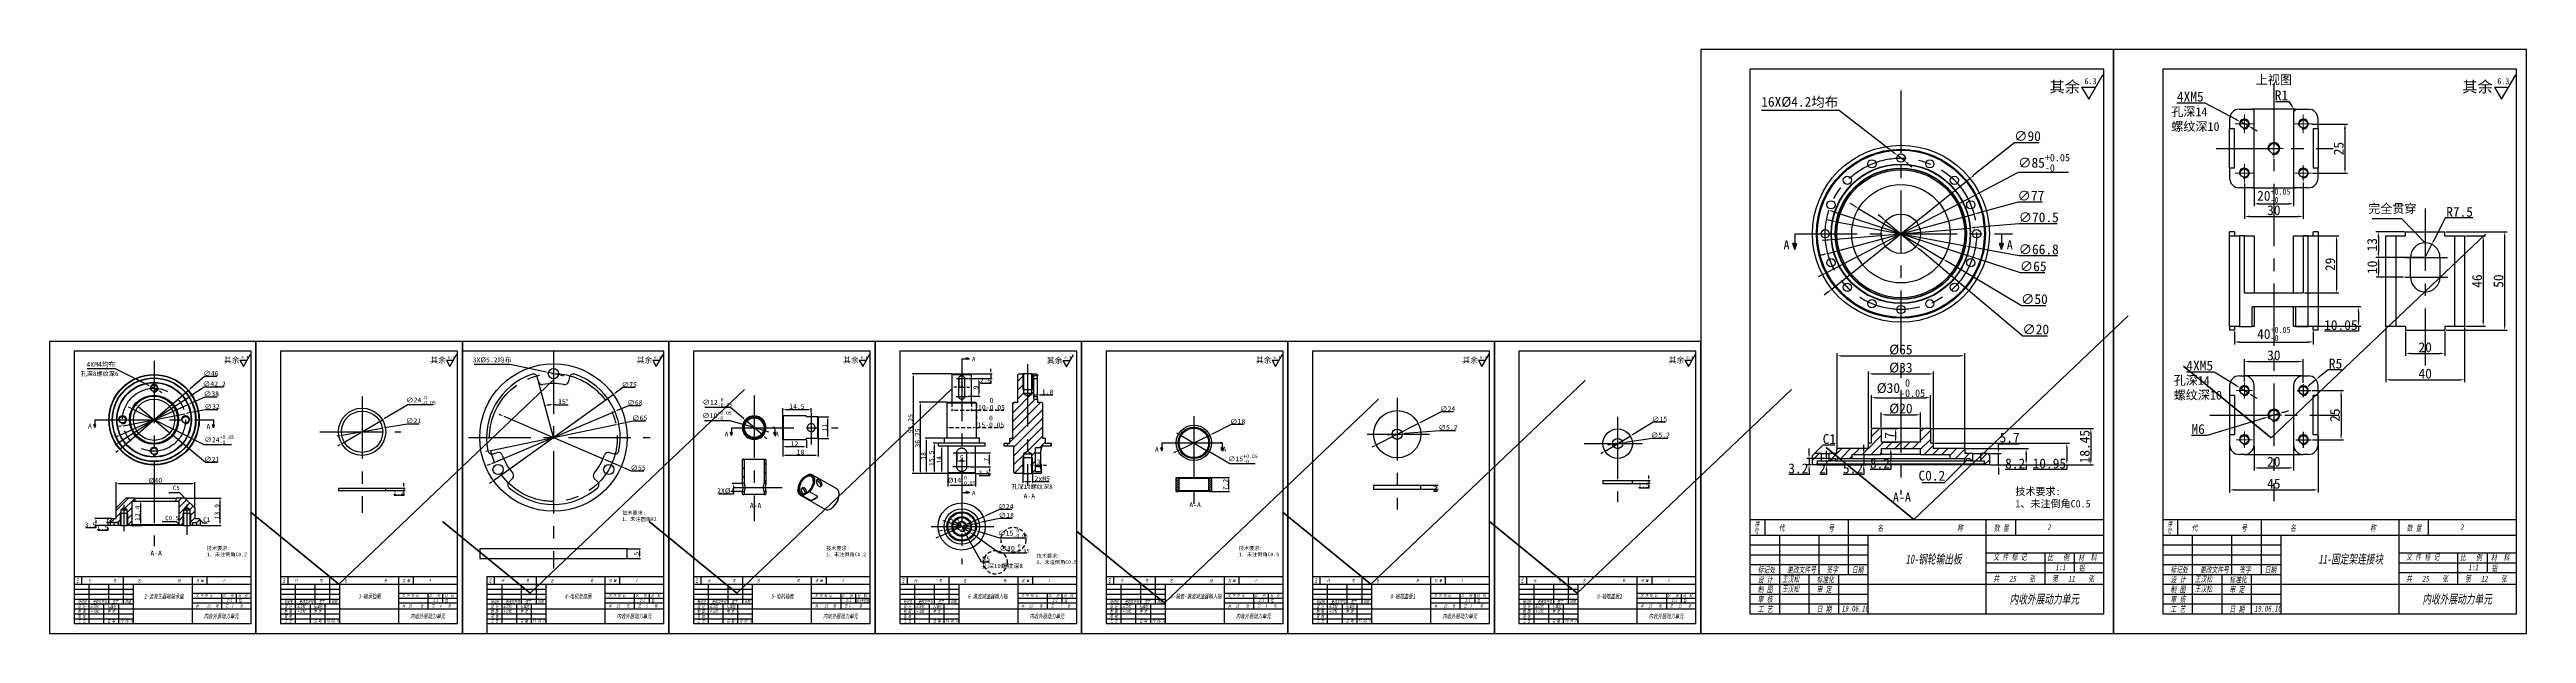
# Model space of a CAD drawing. Header units: millimetres. Extents: x 8840 to 20870, y -7456 to 1741.
# Drawn here: x 11785 to 13045, y -6250 to -5953 of the extents above; entities that cross this region are included whole.
import ezdxf

# ---------------------------------------------------------------- set-up
doc = ezdxf.new("R2010")
doc.units = ezdxf.units.MM
doc.linetypes.add('CENTER', pattern=[50.8, 31.75, -6.35, 6.35, -6.35])
doc.linetypes.add('JIS_02_2.0', pattern=[3, 2, -1])
doc.layers.get('0').update_dxf_attribs({"lineweight": 25})
for name, color, linetype in [('中心线', 5, 'CENTER'), ('临时线', 6, 'Continuous'), ('剖面线', 3, 'Continuous'), ('尺寸', 4, 'Continuous'), ('尺寸标注', 4, 'Continuous'), ('文字', 7, 'Continuous'), ('细实线', 2, 'Continuous'), ('虚线', 1, 'JIS_02_2.0')]:
    doc.layers.add(name, color=color, linetype=linetype)
doc.layers.add('粗实线', color=7, linetype='Continuous', lineweight=25)
doc.styles.get("Standard").update_dxf_attribs({"font": ''})
doc.styles.add('样式 2', font='', dxfattribs={"width": 0.7, "oblique": 10})
doc.styles.get('Standard').set_extended_font_data('SimSun')
doc.styles.get('样式 2').set_extended_font_data('SimSun')
doc.dimstyles.new('ISO-25 1.1', dxfattribs={"dimtxt": 5, "dimasz": 2.5, "dimexe": 1.25, "dimexo": 0.625, "dimtad": 1, "dimtoh": 1, "dimdsep": 46, "dimtxsty": 'Standard', "dimcen": 2.5, "dimclrt": 7, "dimadec": 0, "dimazin": 0, "dimtfac": 1, "dimtmove": 0, "dimatfit": 3, "dimfxl": 1, "dimarcsym": 0})
doc.dimstyles.new('ISO-25 2.1', dxfattribs={"dimscale": 0.5, "dimtxt": 5, "dimasz": 2.5, "dimexe": 1.25, "dimexo": 0.625, "dimtad": 1, "dimtoh": 1, "dimdec": 1, "dimdsep": 46, "dimtxsty": 'Standard', "dimcen": 2.5, "dimclrt": 7, "dimadec": 0, "dimazin": 0, "dimtfac": 1, "dimtdec": 1, "dimtmove": 0, "dimatfit": 3, "dimfxl": 1, "dimarcsym": 0})
pattern_1 = [(45, (12065.4553, -6327.9382), (-2.245064, 2.245064), [])]
pattern_2 = [(45, (12449.6232, -6277.078), (-2.245064, 2.245064), [])]

# ---------------------------------------------------------------- blocks, each defined once
blk = doc.blocks.new('ra')
at = {"layer": '细实线'}
for p, q in [((-3, 5.2), (0, 0)), ((-3, 5.2), (3, 5.2)), ((0, 0), (6, 10.4))]:
    blk.add_line(p, q, dxfattribs=at)
at = {"layer": '文字'}
blk.add_attdef('RA', (-1.8, 6.4), '', height=2.5, dxfattribs=at)
blk = doc.blocks.new('*D590')
at = {"layer": 'Defpoints', "color": 0}
for p in [(11855.5, -6126.2), (11820.6, -6156.1)]:
    blk.add_point(p, dxfattribs=at)
at = {"layer": '尺寸标注', "color": 0, "lineweight": -2}
for p, q in [((11863.7, -6119.2), (11856.5, -6125.4)), ((11870, -6119.2), (11863.7, -6119.2)), ((11820.6, -6156.1), (11855.5, -6126.2)), ((11819.6, -6156.9), (11818.7, -6157.7))]:
    blk.add_line(p, q, dxfattribs=at)
at = {"layer": '尺寸标注', "color": 0}
for points in [[(11856.4, -6125.2), (11856.6, -6125.5), (11855.5, -6126.2)], [(11819.5, -6156.7), (11819.8, -6157), (11820.6, -6156.1)]]:
    blk.add_solid(points, dxfattribs=at)
at = {"layer": '尺寸标注', "color": 7, "insert": (11867, -6117.5), "char_height": 2.5, "attachment_point": 5}
blk.add_mtext('∅46', dxfattribs=at)
blk = doc.blocks.new('*D591')
at = {"layer": 'Defpoints', "color": 0}
for p in [(11855.8, -6129.6), (11820.4, -6152.6)]:
    blk.add_point(p, dxfattribs=at)
at = {"layer": '尺寸标注', "color": 0, "lineweight": -2}
for p, q in [((11820.4, -6152.6), (11855.8, -6129.6)), ((11863.6, -6124.5), (11856.8, -6129)), ((11873.4, -6124.5), (11863.6, -6124.5)), ((11819.3, -6153.3), (11818.3, -6154))]:
    blk.add_line(p, q, dxfattribs=at)
at = {"layer": '尺寸标注', "color": 0}
for points in [[(11856.7, -6128.8), (11856.9, -6129.1), (11855.8, -6129.6)], [(11819.2, -6153.1), (11819.4, -6153.5), (11820.4, -6152.6)]]:
    blk.add_solid(points, dxfattribs=at)
at = {"layer": '尺寸标注', "color": 7, "insert": (11868.7, -6122.9), "char_height": 2.5, "attachment_point": 5}
blk.add_mtext('∅42.2', dxfattribs=at)
blk = doc.blocks.new('*D592')
at = {"layer": 'Defpoints', "color": 0}
for p in [(11855.4, -6133.4), (11820.7, -6148.9)]:
    blk.add_point(p, dxfattribs=at)
at = {"layer": '尺寸标注', "color": 0, "lineweight": -2}
for p, q in [((11820.7, -6148.9), (11855.4, -6133.4)), ((11863.9, -6129.6), (11856.6, -6132.9)), ((11870.2, -6129.6), (11863.9, -6129.6)), ((11819.6, -6149.4), (11818.4, -6149.9))]:
    blk.add_line(p, q, dxfattribs=at)
at = {"layer": '尺寸标注', "color": 0}
for points in [[(11856.5, -6132.7), (11856.6, -6133.1), (11855.4, -6133.4)], [(11819.5, -6149.2), (11819.7, -6149.6), (11820.7, -6148.9)]]:
    blk.add_solid(points, dxfattribs=at)
at = {"layer": '尺寸标注', "color": 7, "insert": (11867.2, -6127.9), "char_height": 2.5, "attachment_point": 5}
blk.add_mtext('∅38', dxfattribs=at)
blk = doc.blocks.new('*D593')
at = {"layer": 'Defpoints', "color": 0}
for p in [(11822.4, -6144.2), (11853.8, -6138.1)]:
    blk.add_point(p, dxfattribs=at)
at = {"layer": '尺寸标注', "color": 0, "lineweight": -2}
for p, q in [((11864.3, -6136), (11855, -6137.8)), ((11870.5, -6136), (11864.3, -6136)), ((11821.1, -6144.4), (11819.9, -6144.6)), ((11822.4, -6144.2), (11853.8, -6138.1))]:
    blk.add_line(p, q, dxfattribs=at)
at = {"layer": '尺寸标注', "color": 0}
for points in [[(11821.1, -6144.2), (11821.2, -6144.6), (11822.4, -6144.2)], [(11855, -6137.6), (11855, -6138), (11853.8, -6138.1)]]:
    blk.add_solid(points, dxfattribs=at)
at = {"layer": '尺寸标注', "color": 7, "insert": (11867.6, -6134.4), "char_height": 2.5, "attachment_point": 5}
blk.add_mtext('∅32', dxfattribs=at)
blk = doc.blocks.new('*D594')
at = {"layer": 'Defpoints', "color": 0}
for p in [(11827.3, -6135.8), (11848.8, -6146.5)]:
    blk.add_point(p, dxfattribs=at)
at = {"layer": '尺寸标注', "color": 0, "lineweight": -2}
for p, q in [((11826.2, -6135.2), (11825.1, -6134.7)), ((11827.3, -6135.8), (11848.8, -6146.5)), ((11863.6, -6153.8), (11849.9, -6147)), ((11877.4, -6153.8), (11863.6, -6153.8))]:
    blk.add_line(p, q, dxfattribs=at)
at = {"layer": '尺寸标注', "color": 0}
for points in [[(11826.3, -6135), (11826.1, -6135.4), (11827.3, -6135.8)], [(11850, -6146.8), (11849.8, -6147.2), (11848.8, -6146.5)]]:
    blk.add_solid(points, dxfattribs=at)
at = {"layer": '尺寸标注', "color": 7, "insert": (11871.2, -6151.3), "char_height": 2.5, "attachment_point": 5}
blk.add_mtext('\\A1;∅24{\\H1.875000;\\S+0.05^ -0;}', dxfattribs=at)
blk = doc.blocks.new('*D595')
at = {"layer": 'Defpoints', "color": 0}
for p in [(11830, -6134.4), (11846.1, -6147.8)]:
    blk.add_point(p, dxfattribs=at)
at = {"layer": '尺寸标注', "color": 0, "lineweight": -2}
for p, q in [((11829, -6133.6), (11828.1, -6132.8)), ((11830, -6134.4), (11846.1, -6147.8)), ((11864.2, -6162.8), (11847.1, -6148.6)), ((11870.3, -6162.8), (11864.2, -6162.8))]:
    blk.add_line(p, q, dxfattribs=at)
at = {"layer": '尺寸标注', "color": 0}
for points in [[(11829.2, -6133.5), (11828.9, -6133.8), (11830, -6134.4)], [(11847.2, -6148.5), (11847, -6148.8), (11846.1, -6147.8)]]:
    blk.add_solid(points, dxfattribs=at)
at = {"layer": '尺寸标注', "color": 7, "insert": (11867.4, -6161.2), "char_height": 2.5, "attachment_point": 5}
blk.add_mtext('∅21', dxfattribs=at)
blk = doc.blocks.new('*D596')
at = {"layer": 'Defpoints', "color": 0}
for p in [(11836.3, -6124.2), (11839.8, -6126)]:
    blk.add_point(p, dxfattribs=at)
at = {"layer": '尺寸标注', "color": 0, "lineweight": -2}
for p, q in [((11804.1, -6115.1), (11818.3, -6115.1)), ((11818.3, -6115.1), (11835.2, -6123.6)), ((11839.8, -6126), (11836.3, -6124.2)), ((11841, -6126.6), (11842.1, -6127.2))]:
    blk.add_line(p, q, dxfattribs=at)
at = {"layer": '尺寸标注', "color": 0}
for points in [[(11835.3, -6123.5), (11835.1, -6123.8), (11836.3, -6124.2)], [(11841.1, -6126.4), (11840.9, -6126.8), (11839.8, -6126)]]:
    blk.add_solid(points, dxfattribs=at)
at = {"layer": '尺寸标注', "color": 7, "insert": (11811.1, -6113.1), "char_height": 2.5, "attachment_point": 5}
blk.add_mtext('4XM4均布', dxfattribs=at)
blk = doc.blocks.new('*D597')
at = {"layer": 'Defpoints', "color": 0}
for p in [(11858.8, -6173.5), (11818.8, -6186), (11858.8, -6186)]:
    blk.add_point(p, dxfattribs=at)
at = {"layer": '尺寸标注', "color": 0, "lineweight": -2}
for p, q in [((11818.8, -6185.7), (11818.8, -6172.9)), ((11820, -6173.5), (11857.5, -6173.5)), ((11858.8, -6185.7), (11858.8, -6172.9))]:
    blk.add_line(p, q, dxfattribs=at)
at = {"layer": '尺寸标注', "color": 0}
for points in [[(11820, -6173.3), (11820, -6173.8), (11818.8, -6173.5)], [(11857.5, -6173.3), (11857.5, -6173.8), (11858.8, -6173.5)]]:
    blk.add_solid(points, dxfattribs=at)
at = {"layer": '尺寸标注', "color": 7, "insert": (11838.8, -6172), "char_height": 2.5, "attachment_point": 5}
blk.add_mtext('%%c40', dxfattribs=at)
blk = doc.blocks.new('*D598')
at = {"layer": 'Defpoints', "color": 0}
for p in [(11814.5, -6194.9), (11819.8, -6193.4), (11820, -6194.9)]:
    blk.add_point(p, dxfattribs=at)
at = {"layer": '尺寸标注', "color": 0, "lineweight": -2}
for p, q in [((11814.5, -6197.4), (11809.5, -6197.4)), ((11819.5, -6193.4), (11813.9, -6193.4)), ((11819.7, -6194.9), (11813.9, -6194.9)), ((11814.5, -6192.1), (11814.5, -6190.9)), ((11814.5, -6193.4), (11814.5, -6194.9)), ((11814.5, -6196.1), (11814.5, -6197.4))]:
    blk.add_line(p, q, dxfattribs=at)
at = {"layer": '尺寸标注', "color": 0}
for points in [[(11814.3, -6192.1), (11814.7, -6192.1), (11814.5, -6193.4)], [(11814.3, -6196.1), (11814.7, -6196.1), (11814.5, -6194.9)]]:
    blk.add_solid(points, dxfattribs=at)
at = {"layer": '尺寸标注', "color": 7, "insert": (11811.8, -6195.8), "char_height": 2.5, "attachment_point": 5}
blk.add_mtext('1.5', dxfattribs=at)
blk = doc.blocks.new('*D599')
at = {"layer": 'Defpoints', "color": 0}
for p in [(11808.5, -6194.9), (11816, -6194.9), (11816.8, -6191.4)]:
    blk.add_point(p, dxfattribs=at)
at = {"layer": '尺寸标注', "color": 0, "lineweight": -2}
for p, q in [((11808.5, -6196.1), (11803.3, -6196.1)), ((11816.5, -6191.4), (11807.9, -6191.4)), ((11815.7, -6194.9), (11807.9, -6194.9)), ((11808.5, -6192.6), (11808.5, -6193.6)), ((11808.5, -6194.9), (11808.5, -6196.1))]:
    blk.add_line(p, q, dxfattribs=at)
at = {"layer": '尺寸标注', "color": 0}
for points in [[(11808.3, -6192.6), (11808.7, -6192.6), (11808.5, -6191.4)], [(11808.3, -6193.6), (11808.7, -6193.6), (11808.5, -6194.9)]]:
    blk.add_solid(points, dxfattribs=at)
at = {"layer": '尺寸标注', "color": 7, "insert": (11805.7, -6194.6), "char_height": 2.5, "attachment_point": 5}
blk.add_mtext('3.5', dxfattribs=at)
blk = doc.blocks.new('*D600')
at = {"layer": 'Defpoints', "color": 0}
for p in [(11853.8, -6181), (11861.6, -6194.9), (11871.6, -6194.9)]:
    blk.add_point(p, dxfattribs=at)
at = {"layer": '尺寸标注', "color": 0, "lineweight": -2}
for p, q in [((11854.1, -6181), (11872.3, -6181)), ((11871.6, -6182.2), (11871.6, -6193.6)), ((11861.9, -6194.9), (11872.3, -6194.9))]:
    blk.add_line(p, q, dxfattribs=at)
at = {"layer": '尺寸标注', "color": 0}
for points in [[(11871.4, -6182.2), (11871.8, -6182.2), (11871.6, -6181)], [(11871.4, -6193.6), (11871.8, -6193.6), (11871.6, -6194.9)]]:
    blk.add_solid(points, dxfattribs=at)
at = {"layer": '尺寸标注', "color": 7, "insert": (11870.1, -6187.9), "char_height": 2.5, "attachment_point": 5, "rotation": 90}
blk.add_mtext('13.9', dxfattribs=at)
blk = doc.blocks.new('*D601')
at = {"layer": 'Defpoints', "color": 0}
for p in [(11826.8, -6182.5), (11826.3, -6194.9), (11831.2, -6194.9)]:
    blk.add_point(p, dxfattribs=at)
at = {"layer": '尺寸标注', "color": 0, "lineweight": -2}
for p, q in [((11827.1, -6182.5), (11831.9, -6182.5)), ((11831.2, -6183.7), (11831.2, -6193.6)), ((11826.6, -6194.9), (11831.9, -6194.9))]:
    blk.add_line(p, q, dxfattribs=at)
at = {"layer": '尺寸标注', "color": 0}
for points in [[(11831, -6183.7), (11831.5, -6183.7), (11831.2, -6182.5)], [(11831, -6193.6), (11831.5, -6193.6), (11831.2, -6194.9)]]:
    blk.add_solid(points, dxfattribs=at)
at = {"layer": '尺寸标注', "color": 7, "insert": (11829.7, -6188.7), "char_height": 2.5, "attachment_point": 5, "rotation": 90}
blk.add_mtext('12.4', dxfattribs=at)
blk = doc.blocks.new('*D602')
at = {"layer": 'Defpoints', "color": 0}
for p in [(11954.3, -6141.2), (11933.5, -6153.3)]:
    blk.add_point(p, dxfattribs=at)
at = {"layer": '尺寸标注', "color": 0, "lineweight": -2}
for p, q in [((11967.2, -6133.6), (11955.3, -6140.5)), ((11980, -6133.6), (11967.2, -6133.6)), ((11933.5, -6153.3), (11954.3, -6141.2)), ((11932.5, -6153.9), (11931.4, -6154.6))]:
    blk.add_line(p, q, dxfattribs=at)
at = {"layer": '尺寸标注', "color": 0}
for points in [[(11955.2, -6140.4), (11955.4, -6140.7), (11954.3, -6141.2)], [(11932.4, -6153.8), (11932.6, -6154.1), (11933.5, -6153.3)]]:
    blk.add_solid(points, dxfattribs=at)
at = {"layer": '尺寸标注', "color": 7, "insert": (11973.8, -6131.1), "char_height": 2.5, "attachment_point": 5}
blk.add_mtext('\\A1;∅24{\\H1.875000;\\S 0^ -0.05;}', dxfattribs=at)
blk = doc.blocks.new('*D603')
at = {"layer": 'Defpoints', "color": 0}
for p in [(11954.2, -6145.4), (11933.6, -6149)]:
    blk.add_point(p, dxfattribs=at)
at = {"layer": '尺寸标注', "color": 0, "lineweight": -2}
for p, q in [((11933.6, -6149), (11954.2, -6145.4)), ((11966.9, -6143.3), (11955.5, -6145.2)), ((11973, -6143.3), (11966.9, -6143.3)), ((11932.3, -6149.2), (11931.1, -6149.5))]:
    blk.add_line(p, q, dxfattribs=at)
at = {"layer": '尺寸标注', "color": 0}
for points in [[(11955.4, -6145), (11955.5, -6145.4), (11954.2, -6145.4)], [(11932.3, -6149), (11932.4, -6149.5), (11933.6, -6149)]]:
    blk.add_solid(points, dxfattribs=at)
at = {"layer": '尺寸标注', "color": 7, "insert": (11970.1, -6141.6), "char_height": 2.5, "attachment_point": 5}
blk.add_mtext('∅21', dxfattribs=at)
blk = doc.blocks.new('*D604')
at = {"layer": 'Defpoints', "color": 0}
for p in [(11955.9, -6175.9), (11955.9, -6177.1), (11965.2, -6177.1)]:
    blk.add_point(p, dxfattribs=at)
at = {"layer": '尺寸标注', "color": 0, "lineweight": -2}
for p, q in [((11965.2, -6174.7), (11965.2, -6173.4)), ((11956.2, -6175.9), (11965.8, -6175.9)), ((11956.2, -6177.1), (11965.8, -6177.1)), ((11965.2, -6179.6), (11960.2, -6179.6)), ((11965.2, -6175.9), (11965.2, -6177.1)), ((11965.2, -6178.3), (11965.2, -6179.6))]:
    blk.add_line(p, q, dxfattribs=at)
at = {"layer": '尺寸标注', "color": 0}
for points in [[(11965, -6174.7), (11965.4, -6174.7), (11965.2, -6175.9)], [(11965, -6178.3), (11965.4, -6178.3), (11965.2, -6177.1)]]:
    blk.add_solid(points, dxfattribs=at)
at = {"layer": '尺寸标注', "color": 7, "insert": (11962.5, -6178), "char_height": 2.5, "attachment_point": 5}
blk.add_mtext('1.2', dxfattribs=at)
blk = doc.blocks.new('*D605')
at = {"layer": 'Defpoints', "color": 0}
for p in [(12071.7, -6128.3), (12010.8, -6172.1)]:
    blk.add_point(p, dxfattribs=at)
at = {"layer": '尺寸标注', "color": 0, "lineweight": -2}
for p, q in [((12010.8, -6172.1), (12071.7, -6128.3)), ((12076.5, -6124.8), (12072.7, -6127.6)), ((12082.8, -6124.8), (12076.5, -6124.8)), ((12009.8, -6172.8), (12008.7, -6173.5))]:
    blk.add_line(p, q, dxfattribs=at)
at = {"layer": '尺寸标注', "color": 0}
for points in [[(12072.6, -6127.4), (12072.8, -6127.7), (12071.7, -6128.3)], [(12009.6, -6172.6), (12009.9, -6172.9), (12010.8, -6172.1)]]:
    blk.add_solid(points, dxfattribs=at)
at = {"layer": '尺寸标注', "color": 7, "insert": (12079.8, -6123.2), "char_height": 2.5, "attachment_point": 5}
blk.add_mtext('∅75', dxfattribs=at)
blk = doc.blocks.new('*D606')
at = {"layer": 'Defpoints', "color": 0}
for p in [(12072.5, -6136.9), (12009.9, -6163.4)]:
    blk.add_point(p, dxfattribs=at)
at = {"layer": '尺寸标注', "color": 0, "lineweight": -2}
for p, q in [((12079.5, -6134), (12073.7, -6136.5)), ((12085.7, -6134), (12079.5, -6134)), ((12009.9, -6163.4), (12072.5, -6136.9)), ((12008.8, -6163.9), (12007.6, -6164.4))]:
    blk.add_line(p, q, dxfattribs=at)
at = {"layer": '尺寸标注', "color": 0}
for points in [[(12073.6, -6136.3), (12073.8, -6136.6), (12072.5, -6136.9)], [(12008.7, -6163.7), (12008.8, -6164.1), (12009.9, -6163.4)]]:
    blk.add_solid(points, dxfattribs=at)
at = {"layer": '尺寸标注', "color": 7, "insert": (12082.7, -6132.4), "char_height": 2.5, "attachment_point": 5}
blk.add_mtext('∅68', dxfattribs=at)
blk = doc.blocks.new('*D607')
at = {"layer": 'Defpoints', "color": 0}
for p in [(12016, -6139.3), (12066.5, -6161)]:
    blk.add_point(p, dxfattribs=at)
at = {"layer": '尺寸标注', "color": 0, "lineweight": -2}
for p, q in [((12014.8, -6138.9), (12013.7, -6138.4)), ((12016, -6139.3), (12066.5, -6161)), ((12081, -6167.2), (12067.7, -6161.5)), ((12087.2, -6167.2), (12081, -6167.2))]:
    blk.add_line(p, q, dxfattribs=at)
at = {"layer": '尺寸标注', "color": 0}
for points in [[(12014.9, -6138.7), (12014.7, -6139), (12016, -6139.3)], [(12067.7, -6161.3), (12067.6, -6161.7), (12066.5, -6161)]]:
    blk.add_solid(points, dxfattribs=at)
at = {"layer": '尺寸标注', "color": 7, "insert": (12084.3, -6165.6), "char_height": 2.5, "attachment_point": 5}
blk.add_mtext('∅55', dxfattribs=at)
blk = doc.blocks.new('*D608')
at = {"layer": 'Defpoints', "color": 0}
for p in [(12038.7, -6117.1), (12043.8, -6118.2)]:
    blk.add_point(p, dxfattribs=at)
at = {"layer": '尺寸标注', "color": 0, "lineweight": -2}
for p, q in [((12001, -6112.8), (12019.2, -6112.8)), ((12019.2, -6112.8), (12037.5, -6116.8)), ((12043.8, -6118.2), (12038.7, -6117.1)), ((12045, -6118.5), (12046.2, -6118.8))]:
    blk.add_line(p, q, dxfattribs=at)
at = {"layer": '尺寸标注', "color": 0}
for points in [[(12037.5, -6116.6), (12037.4, -6117), (12038.7, -6117.1)], [(12045, -6118.3), (12044.9, -6118.7), (12043.8, -6118.2)]]:
    blk.add_solid(points, dxfattribs=at)
at = {"layer": '尺寸标注', "color": 7, "insert": (12010, -6110.8), "char_height": 2.5, "attachment_point": 5}
blk.add_mtext('3X%%c5.2均布', dxfattribs=at)
blk = doc.blocks.new('*D609')
at = {"layer": 'Defpoints', "color": 0}
for p in [(12073.1, -6143.6), (12009.4, -6156.7)]:
    blk.add_point(p, dxfattribs=at)
at = {"layer": '尺寸标注', "color": 0, "lineweight": -2}
for p, q in [((12009.4, -6156.7), (12073.1, -6143.6)), ((12081.8, -6141.8), (12074.3, -6143.4)), ((12088, -6141.8), (12081.8, -6141.8)), ((12008.2, -6157), (12006.9, -6157.2))]:
    blk.add_line(p, q, dxfattribs=at)
at = {"layer": '尺寸标注', "color": 0}
for points in [[(12074.2, -6143.2), (12074.3, -6143.6), (12073.1, -6143.6)], [(12008.1, -6156.8), (12008.2, -6157.2), (12009.4, -6156.7)]]:
    blk.add_solid(points, dxfattribs=at)
at = {"layer": '尺寸标注', "color": 7, "insert": (12085.1, -6140.2), "char_height": 2.5, "attachment_point": 5}
blk.add_mtext('∅65', dxfattribs=at)
blk = doc.blocks.new('*D610')
at = {"layer": 'Defpoints', "color": 0}
for p in [(12041.2, -6106.3), (12033.3, -6120.5), (12038.3, -6133.7), (12041.2, -6150.2), (12041.2, -6216.8)]:
    blk.add_point(p, dxfattribs=at)
at = {"layer": '尺寸标注', "color": 0, "lineweight": -2}
blk.add_line((12042.5, -6133.5), (12048.8, -6133.5), dxfattribs=at)
for start, end in [(94.2824, 100.7176), (85.7176, 90)]:
    blk.add_arc((12041.2, -6150.2), 16.7, start, end, dxfattribs=at)
at = {"layer": '尺寸标注', "color": 0}
for points in [[(12038.2, -6133.9), (12038.1, -6133.5), (12036.9, -6134)], [(12040, -6133.3), (12040, -6133.7), (12041.2, -6133.5)]]:
    blk.add_solid(points, dxfattribs=at)
at = {"layer": '尺寸标注', "color": 7, "insert": (12046.3, -6131.9), "char_height": 2.5, "attachment_point": 5}
blk.add_mtext('15°', dxfattribs=at)
blk = doc.blocks.new('*D611')
at = {"layer": 'Defpoints', "color": 0}
for p in [(12078.7, -6206.7), (12078.7, -6211.7), (12085, -6211.7)]:
    blk.add_point(p, dxfattribs=at)
at = {"layer": '尺寸标注', "color": 0, "lineweight": -2}
for p, q in [((12079, -6206.7), (12085.6, -6206.7)), ((12079, -6211.7), (12085.6, -6211.7)), ((12085, -6207.9), (12085, -6210.4))]:
    blk.add_line(p, q, dxfattribs=at)
at = {"layer": '尺寸标注', "color": 0}
for points in [[(12084.8, -6207.9), (12085.2, -6207.9), (12085, -6206.7)], [(12084.8, -6210.4), (12085.2, -6210.4), (12085, -6211.7)]]:
    blk.add_solid(points, dxfattribs=at)
at = {"layer": '尺寸标注', "color": 7, "insert": (12083.4, -6209.2), "char_height": 2.5, "attachment_point": 5, "rotation": 90}
blk.add_mtext('5', dxfattribs=at)
blk = doc.blocks.new('*D612')
at = {"layer": 'Defpoints', "color": 0}
for p in [(12138.8, -6141.2), (12147.9, -6149.1)]:
    blk.add_point(p, dxfattribs=at)
at = {"layer": '尺寸标注', "color": 0, "lineweight": -2}
for p, q in [((12118.3, -6134.7), (12131.3, -6134.7)), ((12131.3, -6134.7), (12137.9, -6140.4)), ((12147.9, -6149.1), (12138.8, -6141.2)), ((12148.8, -6149.9), (12149.8, -6150.7))]:
    blk.add_line(p, q, dxfattribs=at)
at = {"layer": '尺寸标注', "color": 0}
for points in [[(12138, -6140.2), (12137.7, -6140.6), (12138.8, -6141.2)], [(12149, -6149.8), (12148.7, -6150.1), (12147.9, -6149.1)]]:
    blk.add_solid(points, dxfattribs=at)
at = {"layer": '尺寸标注', "color": 7, "insert": (12124.6, -6132.2), "char_height": 2.5, "attachment_point": 5}
blk.add_mtext('\\A1;∅12{\\H1.875000;\\S 0^ -0.05;}', dxfattribs=at)
blk = doc.blocks.new('*D613')
at = {"layer": 'Defpoints', "color": 0}
for p in [(12138.6, -6143.7), (12148.2, -6146.6)]:
    blk.add_point(p, dxfattribs=at)
at = {"layer": '尺寸标注', "color": 0, "lineweight": -2}
for p, q in [((12118.1, -6141.5), (12131, -6141.5)), ((12131, -6141.5), (12137.4, -6143.4)), ((12148.2, -6146.6), (12138.6, -6143.7)), ((12149.4, -6146.9), (12150.6, -6147.3))]:
    blk.add_line(p, q, dxfattribs=at)
at = {"layer": '尺寸标注', "color": 0}
for points in [[(12137.4, -6143.2), (12137.3, -6143.6), (12138.6, -6143.7)], [(12149.4, -6146.7), (12149.3, -6147.1), (12148.2, -6146.6)]]:
    blk.add_solid(points, dxfattribs=at)
at = {"layer": '尺寸标注', "color": 7, "insert": (12124.4, -6139), "char_height": 2.5, "attachment_point": 5}
blk.add_mtext('\\A1;∅10{\\H1.875000;\\S+0.05^ -0;}', dxfattribs=at)
blk = doc.blocks.new('*D614')
at = {"layer": 'Defpoints', "color": 0}
for p in [(12157.9, -6151), (12169.9, -6151.2), (12169.9, -6154.8)]:
    blk.add_point(p, dxfattribs=at)
at = {"layer": '尺寸标注', "color": 0, "lineweight": -2}
for p, q in [((12157.9, -6151.3), (12157.9, -6155.4)), ((12159.1, -6154.8), (12168.6, -6154.8)), ((12169.9, -6151.5), (12169.9, -6155.4))]:
    blk.add_line(p, q, dxfattribs=at)
at = {"layer": '尺寸标注', "color": 0}
for points in [[(12159.1, -6154.6), (12159.1, -6155), (12157.9, -6154.8)], [(12168.6, -6154.6), (12168.6, -6155), (12169.9, -6154.8)]]:
    blk.add_solid(points, dxfattribs=at)
at = {"layer": '尺寸标注', "color": 7, "insert": (12163.9, -6153.3), "char_height": 2.5, "attachment_point": 5}
blk.add_mtext('12', dxfattribs=at)
blk = doc.blocks.new('*D615')
at = {"layer": 'Defpoints', "color": 0}
for p in [(12157.9, -6151), (12175.9, -6150.5), (12175.9, -6159.1)]:
    blk.add_point(p, dxfattribs=at)
at = {"layer": '尺寸标注', "color": 0, "lineweight": -2}
for p, q in [((12157.9, -6151.3), (12157.9, -6159.8)), ((12159.1, -6159.1), (12174.6, -6159.1)), ((12175.9, -6150.8), (12175.9, -6159.8))]:
    blk.add_line(p, q, dxfattribs=at)
at = {"layer": '尺寸标注', "color": 0}
for points in [[(12159.1, -6158.9), (12159.1, -6159.4), (12157.9, -6159.1)], [(12174.6, -6158.9), (12174.6, -6159.4), (12175.9, -6159.1)]]:
    blk.add_solid(points, dxfattribs=at)
at = {"layer": '尺寸标注', "color": 7, "insert": (12166.9, -6157.6), "char_height": 2.5, "attachment_point": 5}
blk.add_mtext('18', dxfattribs=at)
blk = doc.blocks.new('*D616')
at = {"layer": 'Defpoints', "color": 0}
for p in [(12172.4, -6135.9), (12157.9, -6139.4), (12172.4, -6137.8)]:
    blk.add_point(p, dxfattribs=at)
at = {"layer": '尺寸标注', "color": 0, "lineweight": -2}
for p, q in [((12157.9, -6139), (12157.9, -6135.3)), ((12159.1, -6135.9), (12171.1, -6135.9)), ((12172.4, -6137.5), (12172.4, -6135.3))]:
    blk.add_line(p, q, dxfattribs=at)
at = {"layer": '尺寸标注', "color": 0}
for points in [[(12159.1, -6135.7), (12159.1, -6136.1), (12157.9, -6135.9)], [(12171.1, -6135.7), (12171.1, -6136.1), (12172.4, -6135.9)]]:
    blk.add_solid(points, dxfattribs=at)
at = {"layer": '尺寸标注', "color": 7, "insert": (12165.1, -6134.4), "char_height": 2.5, "attachment_point": 5}
blk.add_mtext('14.5', dxfattribs=at)
blk = doc.blocks.new('*D617')
at = {"layer": 'Defpoints', "color": 0}
for p in [(12137.4, -6173.6), (12132.9, -6177.6), (12137.4, -6177.6)]:
    blk.add_point(p, dxfattribs=at)
at = {"layer": '尺寸标注', "color": 0, "lineweight": -2}
for p, q in [((12137, -6173.6), (12132.2, -6173.6)), ((12132.9, -6178.9), (12125.3, -6178.9)), ((12137, -6177.6), (12132.2, -6177.6)), ((12132.9, -6174.9), (12132.9, -6176.4)), ((12132.9, -6177.6), (12132.9, -6178.9))]:
    blk.add_line(p, q, dxfattribs=at)
at = {"layer": '尺寸标注', "color": 0}
for points in [[(12132.7, -6174.9), (12133.1, -6174.9), (12132.9, -6173.6)], [(12132.7, -6176.4), (12133.1, -6176.4), (12132.9, -6177.6)]]:
    blk.add_solid(points, dxfattribs=at)
at = {"layer": '尺寸标注', "color": 7, "insert": (12128.9, -6177.3), "char_height": 2.5, "attachment_point": 5}
blk.add_mtext('2X%%c4', dxfattribs=at)
blk = doc.blocks.new('*D618')
at = {"layer": 'Defpoints', "color": 0}
for p in [(12175.7, -6139.7), (12175.7, -6150.7), (12180.7, -6150.7)]:
    blk.add_point(p, dxfattribs=at)
at = {"layer": '尺寸标注', "color": 0, "lineweight": -2}
for p, q in [((12176, -6139.7), (12181.4, -6139.7)), ((12180.7, -6140.9), (12180.7, -6149.4)), ((12176, -6150.7), (12181.4, -6150.7))]:
    blk.add_line(p, q, dxfattribs=at)
at = {"layer": '尺寸标注', "color": 0}
for points in [[(12180.5, -6140.9), (12180.9, -6140.9), (12180.7, -6139.7)], [(12180.5, -6149.4), (12180.9, -6149.4), (12180.7, -6150.7)]]:
    blk.add_solid(points, dxfattribs=at)
at = {"layer": '尺寸标注', "color": 7, "insert": (12179.2, -6145.2), "char_height": 2.5, "attachment_point": 5, "rotation": 90}
blk.add_mtext('11', dxfattribs=at)
blk = doc.blocks.new('*D619')
at = {"layer": 'Defpoints', "color": 0}
for p in [(12259.9, -6190.5), (12238, -6200.3)]:
    blk.add_point(p, dxfattribs=at)
at = {"layer": '尺寸标注', "color": 0, "lineweight": -2}
for p, q in [((12238, -6200.3), (12259.9, -6190.5)), ((12268.1, -6186.8), (12261, -6190)), ((12274.4, -6186.8), (12268.1, -6186.8)), ((12236.8, -6200.8), (12235.7, -6201.3))]:
    blk.add_line(p, q, dxfattribs=at)
at = {"layer": '尺寸标注', "color": 0}
for points in [[(12260.9, -6189.8), (12261.1, -6190.2), (12259.9, -6190.5)], [(12236.7, -6200.6), (12236.9, -6201), (12238, -6200.3)]]:
    blk.add_solid(points, dxfattribs=at)
at = {"layer": '尺寸标注', "color": 7, "insert": (12271.4, -6185.2), "char_height": 2.5, "attachment_point": 5}
blk.add_mtext('∅24', dxfattribs=at)
blk = doc.blocks.new('*D620')
at = {"layer": 'Defpoints', "color": 0}
for p in [(12240.1, -6197.3), (12257.7, -6193.6)]:
    blk.add_point(p, dxfattribs=at)
at = {"layer": '尺寸标注', "color": 0, "lineweight": -2}
for p, q in [((12238.9, -6197.5), (12237.7, -6197.8)), ((12240.1, -6197.3), (12257.7, -6193.6)), ((12268.4, -6191.4), (12259, -6193.3)), ((12274.6, -6191.4), (12268.4, -6191.4))]:
    blk.add_line(p, q, dxfattribs=at)
at = {"layer": '尺寸标注', "color": 0}
for points in [[(12238.8, -6197.3), (12238.9, -6197.7), (12240.1, -6197.3)], [(12258.9, -6193.1), (12259, -6193.5), (12257.7, -6193.6)]]:
    blk.add_solid(points, dxfattribs=at)
at = {"layer": '尺寸标注', "color": 7, "insert": (12271.6, -6189.7), "char_height": 2.5, "attachment_point": 5}
blk.add_mtext('∅18', dxfattribs=at)
blk = doc.blocks.new('*D621')
at = {"layer": 'Defpoints', "color": 0}
for p in [(12241.7, -6193.2), (12256.1, -6197.6)]:
    blk.add_point(p, dxfattribs=at)
at = {"layer": '尺寸标注', "color": 0, "lineweight": -2}
for p, q in [((12240.6, -6192.9), (12239.4, -6192.5)), ((12241.7, -6193.2), (12256.1, -6197.6)), ((12268.4, -6201.3), (12257.3, -6198)), ((12281.2, -6201.3), (12268.4, -6201.3))]:
    blk.add_line(p, q, dxfattribs=at)
at = {"layer": '尺寸标注', "color": 0}
for points in [[(12240.6, -6192.7), (12240.5, -6193.1), (12241.7, -6193.2)], [(12257.4, -6197.8), (12257.2, -6198.2), (12256.1, -6197.6)]]:
    blk.add_solid(points, dxfattribs=at)
at = {"layer": '尺寸标注', "color": 7, "insert": (12275, -6198.8), "char_height": 2.5, "attachment_point": 5}
blk.add_mtext('\\A1;∅15{\\H1.875000;\\S 0^ -0.05;}', dxfattribs=at)
blk = doc.blocks.new('*D622')
at = {"layer": 'Defpoints', "color": 0}
for p in [(12244.8, -6192.5), (12253, -6198.3)]:
    blk.add_point(p, dxfattribs=at)
at = {"layer": '尺寸标注', "color": 0, "lineweight": -2}
for p, q in [((12243.8, -6191.8), (12242.8, -6191.1)), ((12244.8, -6192.5), (12253, -6198.3)), ((12268.1, -6209), (12254, -6199)), ((12282, -6209), (12268.1, -6209))]:
    blk.add_line(p, q, dxfattribs=at)
at = {"layer": '尺寸标注', "color": 0}
for points in [[(12244, -6191.6), (12243.7, -6192), (12244.8, -6192.5)], [(12254.1, -6198.9), (12253.9, -6199.2), (12253, -6198.3)]]:
    blk.add_solid(points, dxfattribs=at)
at = {"layer": '尺寸标注', "color": 7, "insert": (12275.7, -6206.5), "char_height": 2.5, "attachment_point": 5}
blk.add_mtext('\\A1;∅10{\\H1.875000;\\S 0^ -0.05;}', dxfattribs=at)
blk = doc.blocks.new('*D623')
at = {"layer": 'Defpoints', "color": 0}
for p in [(12247.7, -6193.2), (12250.1, -6197.6)]:
    blk.add_point(p, dxfattribs=at)
at = {"layer": '尺寸标注', "color": 0, "lineweight": -2}
for p, q in [((12247.1, -6192.1), (12246.5, -6191)), ((12247.7, -6193.2), (12250.1, -6197.6)), ((12259, -6213.5), (12250.7, -6198.7)), ((12263, -6213.5), (12259, -6213.5))]:
    blk.add_line(p, q, dxfattribs=at)
at = {"layer": '尺寸标注', "color": 0}
for points in [[(12247.3, -6192), (12246.9, -6192.2), (12247.7, -6193.2)], [(12250.9, -6198.6), (12250.6, -6198.8), (12250.1, -6197.6)]]:
    blk.add_solid(points, dxfattribs=at)
at = {"layer": '尺寸标注', "color": 7, "insert": (12261.4, -6211.9), "char_height": 2.5, "attachment_point": 5}
blk.add_mtext('M5', dxfattribs=at)
blk = doc.blocks.new('*D624')
at = {"layer": 'Defpoints', "color": 0}
for p in [(12241.9, -6168), (12255.9, -6168), (12255.9, -6174.4)]:
    blk.add_point(p, dxfattribs=at)
at = {"layer": '尺寸标注', "color": 0, "lineweight": -2}
for p, q in [((12241.9, -6168.3), (12241.9, -6175)), ((12255.9, -6168.3), (12255.9, -6175)), ((12243.2, -6174.4), (12254.7, -6174.4))]:
    blk.add_line(p, q, dxfattribs=at)
at = {"layer": '尺寸标注', "color": 0}
for points in [[(12243.2, -6174.2), (12243.2, -6174.6), (12241.9, -6174.4)], [(12254.7, -6174.2), (12254.7, -6174.6), (12255.9, -6174.4)]]:
    blk.add_solid(points, dxfattribs=at)
at = {"layer": '尺寸标注', "color": 7, "insert": (12248.9, -6171.9), "char_height": 2.5, "attachment_point": 5}
blk.add_mtext('\\A1;%%c14{\\H1.875000;\\S 0^ -0.05;}', dxfattribs=at)
blk = doc.blocks.new('*D625')
at = {"layer": 'Defpoints', "color": 0}
for p in [(12238.9, -6154.5), (12241.9, -6154.5), (12242.4, -6168.5)]:
    blk.add_point(p, dxfattribs=at)
at = {"layer": '尺寸标注', "color": 0, "lineweight": -2}
for p, q in [((12241.6, -6154.5), (12238.3, -6154.5)), ((12238.9, -6167.2), (12238.9, -6155.7)), ((12242.1, -6168.5), (12238.3, -6168.5))]:
    blk.add_line(p, q, dxfattribs=at)
at = {"layer": '尺寸标注', "color": 0}
for points in [[(12238.7, -6155.7), (12239.1, -6155.7), (12238.9, -6154.5)], [(12238.7, -6167.2), (12239.1, -6167.2), (12238.9, -6168.5)]]:
    blk.add_solid(points, dxfattribs=at)
at = {"layer": '尺寸标注', "color": 7, "insert": (12237.4, -6161.5), "char_height": 2.5, "attachment_point": 5, "rotation": 90}
blk.add_mtext('14', dxfattribs=at)
blk = doc.blocks.new('*D626')
at = {"layer": 'Defpoints', "color": 0}
for p in [(12235.1, -6153), (12236.9, -6153), (12242.4, -6168.5)]:
    blk.add_point(p, dxfattribs=at)
at = {"layer": '尺寸标注', "color": 0, "lineweight": -2}
for p, q in [((12236.6, -6153), (12234.4, -6153)), ((12235.1, -6167.2), (12235.1, -6154.2)), ((12242.1, -6168.5), (12234.4, -6168.5))]:
    blk.add_line(p, q, dxfattribs=at)
at = {"layer": '尺寸标注', "color": 0}
for points in [[(12234.8, -6154.2), (12235.3, -6154.2), (12235.1, -6153)], [(12234.8, -6167.2), (12235.3, -6167.2), (12235.1, -6168.5)]]:
    blk.add_solid(points, dxfattribs=at)
at = {"layer": '尺寸标注', "color": 7, "insert": (12233.5, -6160.7), "char_height": 2.5, "attachment_point": 5, "rotation": 90}
blk.add_mtext('15.5', dxfattribs=at)
blk = doc.blocks.new('*D627')
at = {"layer": 'Defpoints', "color": 0}
for p in [(12231, -6150.5), (12239.9, -6150.5), (12242.4, -6168.5)]:
    blk.add_point(p, dxfattribs=at)
at = {"layer": '尺寸标注', "color": 0, "lineweight": -2}
for p, q in [((12239.6, -6150.5), (12230.4, -6150.5)), ((12231, -6167.2), (12231, -6151.7)), ((12242.1, -6168.5), (12230.4, -6168.5))]:
    blk.add_line(p, q, dxfattribs=at)
at = {"layer": '尺寸标注', "color": 0}
for points in [[(12230.8, -6151.7), (12231.2, -6151.7), (12231, -6150.5)], [(12230.8, -6167.2), (12231.2, -6167.2), (12231, -6168.5)]]:
    blk.add_solid(points, dxfattribs=at)
at = {"layer": '尺寸标注', "color": 7, "insert": (12229.5, -6159.5), "char_height": 2.5, "attachment_point": 5, "rotation": 90}
blk.add_mtext('18', dxfattribs=at)
blk = doc.blocks.new('*D628')
at = {"layer": 'Defpoints', "color": 0}
for p in [(12227.9, -6132.2), (12241.9, -6132.2), (12242.4, -6168.5)]:
    blk.add_point(p, dxfattribs=at)
at = {"layer": '尺寸标注', "color": 0, "lineweight": -2}
for p, q in [((12241.6, -6132.2), (12227.3, -6132.2)), ((12227.9, -6167.2), (12227.9, -6133.5)), ((12242.1, -6168.5), (12227.3, -6168.5))]:
    blk.add_line(p, q, dxfattribs=at)
at = {"layer": '尺寸标注', "color": 0}
for points in [[(12227.7, -6133.5), (12228.2, -6133.5), (12227.9, -6132.2)], [(12227.7, -6167.2), (12228.2, -6167.2), (12227.9, -6168.5)]]:
    blk.add_solid(points, dxfattribs=at)
at = {"layer": '尺寸标注', "color": 7, "insert": (12226.4, -6150.4), "char_height": 2.5, "attachment_point": 5, "rotation": 90}
blk.add_mtext('36.25', dxfattribs=at)
blk = doc.blocks.new('*D629')
at = {"layer": 'Defpoints', "color": 0}
for p in [(12224.4, -6117.7), (12244.4, -6117.7), (12242.4, -6168.5)]:
    blk.add_point(p, dxfattribs=at)
at = {"layer": '尺寸标注', "color": 0, "lineweight": -2}
for p, q in [((12244.1, -6117.7), (12223.8, -6117.7)), ((12224.4, -6167.2), (12224.4, -6119)), ((12242.1, -6168.5), (12223.8, -6168.5))]:
    blk.add_line(p, q, dxfattribs=at)
at = {"layer": '尺寸标注', "color": 0}
for points in [[(12224.2, -6119), (12224.6, -6119), (12224.4, -6117.7)], [(12224.2, -6167.2), (12224.6, -6167.2), (12224.4, -6168.5)]]:
    blk.add_solid(points, dxfattribs=at)
at = {"layer": '尺寸标注', "color": 7, "insert": (12222.9, -6143.1), "char_height": 2.5, "attachment_point": 5, "rotation": 90}
blk.add_mtext('51.25', dxfattribs=at)
blk = doc.blocks.new('*D630')
at = {"layer": 'Defpoints', "color": 0, "lineweight": 30}
for p in [(12280, -6168.5), (12285, -6168.5), (12285, -6172.6)]:
    blk.add_point(p, dxfattribs=at)
at = {"layer": '尺寸标注', "color": 0, "lineweight": -2}
for p, q in [((12280, -6168.8), (12280, -6173.2)), ((12281.2, -6172.6), (12283.7, -6172.6)), ((12285, -6168.8), (12285, -6173.2)), ((12285, -6172.6), (12293.5, -6172.6))]:
    blk.add_line(p, q, dxfattribs=at)
at = {"layer": '尺寸标注', "color": 0, "lineweight": 30}
for points in [[(12281.2, -6172.4), (12281.2, -6172.8), (12280, -6172.6)], [(12283.7, -6172.4), (12283.7, -6172.8), (12285, -6172.6)]]:
    blk.add_solid(points, dxfattribs=at)
at = {"layer": '尺寸标注', "color": 7, "insert": (12289.9, -6171.1), "char_height": 2.5, "attachment_point": 5}
blk.add_mtext('2xM5', dxfattribs=at)
blk = doc.blocks.new('*D631')
at = {"layer": 'Defpoints', "color": 0}
for p in [(12246.4, -6158), (12251.4, -6158), (12251.4, -6162.1)]:
    blk.add_point(p, dxfattribs=at)
at = {"layer": '尺寸标注', "color": 0, "lineweight": -2}
for p, q in [((12246.4, -6158.3), (12246.4, -6162.7)), ((12251.4, -6158.3), (12251.4, -6162.7)), ((12247.7, -6162.1), (12250.2, -6162.1))]:
    blk.add_line(p, q, dxfattribs=at)
at = {"layer": '尺寸标注', "color": 0}
for points in [[(12247.7, -6161.9), (12247.7, -6162.3), (12246.4, -6162.1)], [(12250.2, -6161.9), (12250.2, -6162.3), (12251.4, -6162.1)]]:
    blk.add_solid(points, dxfattribs=at)
at = {"layer": '尺寸标注', "color": 7, "insert": (12248.9, -6160.5), "char_height": 2.5, "attachment_point": 5}
blk.add_mtext('5', dxfattribs=at)
blk = doc.blocks.new('*D632')
at = {"layer": 'Defpoints', "color": 0}
for p in [(12247.4, -6120.2), (12250.4, -6120.2), (12250.4, -6124.5)]:
    blk.add_point(p, dxfattribs=at)
at = {"layer": '尺寸标注', "color": 0, "lineweight": -2}
for p, q in [((12247.4, -6120.5), (12247.4, -6125.1)), ((12250.4, -6120.5), (12250.4, -6125.1)), ((12246.2, -6124.5), (12244.9, -6124.5)), ((12247.4, -6124.5), (12250.4, -6124.5)), ((12251.7, -6124.5), (12252.9, -6124.5))]:
    blk.add_line(p, q, dxfattribs=at)
at = {"layer": '尺寸标注', "color": 0}
for points in [[(12246.2, -6124.3), (12246.2, -6124.7), (12247.4, -6124.5)], [(12251.7, -6124.3), (12251.7, -6124.7), (12250.4, -6124.5)]]:
    blk.add_solid(points, dxfattribs=at)
at = {"layer": '尺寸标注', "color": 7, "insert": (12248.9, -6123), "char_height": 2.5, "attachment_point": 5}
blk.add_mtext('3', dxfattribs=at)
blk = doc.blocks.new('*D633')
at = {"layer": 'Defpoints', "color": 0}
for p in [(12252, -6120.2), (12251.8, -6129.2), (12257.6, -6129.2)]:
    blk.add_point(p, dxfattribs=at)
at = {"layer": '尺寸标注', "color": 0, "lineweight": -2}
for p, q in [((12252.3, -6120.2), (12258.3, -6120.2)), ((12257.6, -6121.5), (12257.6, -6128)), ((12252.1, -6129.2), (12258.3, -6129.2))]:
    blk.add_line(p, q, dxfattribs=at)
at = {"layer": '尺寸标注', "color": 0}
for points in [[(12257.4, -6121.5), (12257.8, -6121.5), (12257.6, -6120.2)], [(12257.4, -6128), (12257.8, -6128), (12257.6, -6129.2)]]:
    blk.add_solid(points, dxfattribs=at)
at = {"layer": '尺寸标注', "color": 7, "insert": (12256.1, -6124.7), "char_height": 2.5, "attachment_point": 5, "rotation": 90}
blk.add_mtext('9', dxfattribs=at)
blk = doc.blocks.new('*D634')
at = {"layer": 'Defpoints', "color": 0}
for p in [(12252, -6120.2), (12253.4, -6117.7), (12263.8, -6120.2)]:
    blk.add_point(p, dxfattribs=at)
at = {"layer": '尺寸标注', "color": 0, "lineweight": -2}
for p, q in [((12252.3, -6120.2), (12264.4, -6120.2)), ((12253.7, -6117.7), (12264.4, -6117.7)), ((12263.8, -6122.7), (12258.5, -6122.7)), ((12263.8, -6116.5), (12263.8, -6115.2)), ((12263.8, -6117.7), (12263.8, -6120.2)), ((12263.8, -6121.5), (12263.8, -6122.7))]:
    blk.add_line(p, q, dxfattribs=at)
at = {"layer": '尺寸标注', "color": 0}
for points in [[(12263.6, -6116.5), (12264, -6116.5), (12263.8, -6117.7)], [(12263.6, -6121.5), (12264, -6121.5), (12263.8, -6120.2)]]:
    blk.add_solid(points, dxfattribs=at)
at = {"layer": '尺寸标注', "color": 7, "insert": (12261, -6121.2), "char_height": 2.5, "attachment_point": 5}
blk.add_mtext('2.5', dxfattribs=at)
blk = doc.blocks.new('*D635')
at = {"layer": 'Defpoints', "color": 0}
for p in [(12253, -6165), (12255.4, -6168.5), (12263, -6168.5)]:
    blk.add_point(p, dxfattribs=at)
at = {"layer": '尺寸标注', "color": 0, "lineweight": -2}
for p, q in [((12253.3, -6165), (12263.6, -6165)), ((12255.7, -6168.5), (12263.6, -6168.5)), ((12263, -6169.7), (12257.8, -6169.7)), ((12263, -6166.2), (12263, -6167.2)), ((12263, -6168.5), (12263, -6169.7))]:
    blk.add_line(p, q, dxfattribs=at)
at = {"layer": '尺寸标注', "color": 0}
for points in [[(12262.8, -6166.2), (12263.2, -6166.2), (12263, -6165)], [(12262.8, -6167.2), (12263.2, -6167.2), (12263, -6168.5)]]:
    blk.add_solid(points, dxfattribs=at)
at = {"layer": '尺寸标注', "color": 7, "insert": (12260.3, -6168.2), "char_height": 2.5, "attachment_point": 5}
blk.add_mtext('3.5', dxfattribs=at)
blk = doc.blocks.new('*D636')
at = {"layer": 'Defpoints', "color": 0}
for p in [(12253, -6158), (12253, -6165), (12262.9, -6165)]:
    blk.add_point(p, dxfattribs=at)
at = {"layer": '尺寸标注', "color": 0, "lineweight": -2}
for p, q in [((12253.3, -6158), (12263.6, -6158)), ((12262.9, -6159.2), (12262.9, -6163.7)), ((12253.3, -6165), (12263.6, -6165))]:
    blk.add_line(p, q, dxfattribs=at)
at = {"layer": '尺寸标注', "color": 0}
for points in [[(12262.7, -6159.2), (12263.1, -6159.2), (12262.9, -6158)], [(12262.7, -6163.7), (12263.1, -6163.7), (12262.9, -6165)]]:
    blk.add_solid(points, dxfattribs=at)
at = {"layer": '尺寸标注', "color": 7, "insert": (12261.4, -6161.5), "char_height": 2.5, "attachment_point": 5, "rotation": 90}
blk.add_mtext('7', dxfattribs=at)
blk = doc.blocks.new('*D637')
at = {"layer": 'Defpoints', "color": 0}
for p in [(12285.7, -6130.7), (12287.5, -6128.5), (12287.5, -6130.7)]:
    blk.add_point(p, dxfattribs=at)
at = {"layer": '尺寸标注', "color": 0, "lineweight": -2}
for p, q in [((12284.4, -6128.5), (12283.2, -6128.5)), ((12285.7, -6130.4), (12285.7, -6127.9)), ((12285.7, -6128.5), (12287.5, -6128.5)), ((12287.5, -6130.4), (12287.5, -6127.9)), ((12288.7, -6128.5), (12295.3, -6128.5))]:
    blk.add_line(p, q, dxfattribs=at)
at = {"layer": '尺寸标注', "color": 0}
for points in [[(12284.4, -6128.3), (12284.4, -6128.7), (12285.7, -6128.5)], [(12288.7, -6128.3), (12288.7, -6128.7), (12287.5, -6128.5)]]:
    blk.add_solid(points, dxfattribs=at)
at = {"layer": '尺寸标注', "color": 7, "insert": (12292.6, -6127), "char_height": 2.5, "attachment_point": 5}
blk.add_mtext('1.8', dxfattribs=at)
blk = doc.blocks.new('*D638')
at = {"layer": 'Defpoints', "color": 0}
for p in [(12286.5, -6167.5), (12289.5, -6164.2), (12289.5, -6167.5)]:
    blk.add_point(p, dxfattribs=at)
at = {"layer": '尺寸标注', "color": 0, "lineweight": -2}
for p, q in [((12285.2, -6164.2), (12284, -6164.2)), ((12286.5, -6167.2), (12286.5, -6163.6)), ((12286.5, -6164.2), (12289.5, -6164.2)), ((12289.5, -6167.2), (12289.5, -6163.6)), ((12290.7, -6164.2), (12292, -6164.2))]:
    blk.add_line(p, q, dxfattribs=at)
at = {"layer": '尺寸标注', "color": 0}
for points in [[(12285.2, -6164), (12285.2, -6164.4), (12286.5, -6164.2)], [(12290.7, -6164), (12290.7, -6164.4), (12289.5, -6164.2)]]:
    blk.add_solid(points, dxfattribs=at)
at = {"layer": '尺寸标注', "color": 7, "insert": (12288, -6162.6), "char_height": 2.5, "attachment_point": 5}
blk.add_mtext('3', dxfattribs=at)
blk = doc.blocks.new('*D639')
at = {"layer": 'Defpoints', "color": 0}
for p in [(12359, -6156.8), (12375.1, -6149)]:
    blk.add_point(p, dxfattribs=at)
at = {"layer": '尺寸标注', "color": 0, "lineweight": -2}
for p, q in [((12386, -6143.6), (12376.3, -6148.4)), ((12392.3, -6143.6), (12386, -6143.6)), ((12357.8, -6157.4), (12356.7, -6157.9)), ((12359, -6156.8), (12375.1, -6149))]:
    blk.add_line(p, q, dxfattribs=at)
at = {"layer": '尺寸标注', "color": 0}
for points in [[(12376.2, -6148.2), (12376.3, -6148.6), (12375.1, -6149)], [(12357.7, -6157.2), (12357.9, -6157.6), (12359, -6156.8)]]:
    blk.add_solid(points, dxfattribs=at)
at = {"layer": '尺寸标注', "color": 7, "insert": (12389.3, -6142), "char_height": 2.5, "attachment_point": 5}
blk.add_mtext('∅18', dxfattribs=at)
blk = doc.blocks.new('*D640')
at = {"layer": 'Defpoints', "color": 0}
for p in [(12376, -6170.5), (12376, -6177.7), (12384.6, -6177.7)]:
    blk.add_point(p, dxfattribs=at)
at = {"layer": '尺寸标注', "color": 0, "lineweight": -2}
for p, q in [((12376.4, -6170.5), (12385.2, -6170.5)), ((12384.6, -6171.7), (12384.6, -6176.4)), ((12376.4, -6177.7), (12385.2, -6177.7))]:
    blk.add_line(p, q, dxfattribs=at)
at = {"layer": '尺寸标注', "color": 0}
for points in [[(12384.4, -6171.7), (12384.8, -6171.7), (12384.6, -6170.5)], [(12384.4, -6176.4), (12384.8, -6176.4), (12384.6, -6177.7)]]:
    blk.add_solid(points, dxfattribs=at)
at = {"layer": '尺寸标注', "color": 7, "insert": (12383, -6174.1), "char_height": 2.5, "attachment_point": 5, "rotation": 90}
blk.add_mtext('7.2', dxfattribs=at)
blk = doc.blocks.new('*D641')
at = {"layer": 'Defpoints', "color": 0}
for p in [(12482.5, -6174.4), (12482.5, -6176.4), (12490.7, -6176.4)]:
    blk.add_point(p, dxfattribs=at)
at = {"layer": '尺寸标注', "color": 0, "lineweight": -2}
for p, q in [((12482.8, -6174.4), (12491.3, -6174.4)), ((12482.8, -6176.4), (12491.3, -6176.4)), ((12490.7, -6177.7), (12489, -6177.7)), ((12490.7, -6175.7), (12490.7, -6175.2)), ((12490.7, -6176.4), (12490.7, -6177.7))]:
    blk.add_line(p, q, dxfattribs=at)
at = {"layer": '尺寸标注', "color": 0}
for points in [[(12490.5, -6175.7), (12490.9, -6175.7), (12490.7, -6174.4)], [(12490.5, -6175.2), (12490.9, -6175.2), (12490.7, -6176.4)]]:
    blk.add_solid(points, dxfattribs=at)
at = {"layer": '尺寸标注', "color": 7, "insert": (12489.7, -6176.1), "char_height": 2.5, "attachment_point": 5}
blk.add_mtext('2', dxfattribs=at)
blk = doc.blocks.new('*D642')
at = {"layer": 'Defpoints', "color": 0}
for p in [(12481.2, -6143), (12459.8, -6153.9)]:
    blk.add_point(p, dxfattribs=at)
at = {"layer": '尺寸标注', "color": 0, "lineweight": -2}
for p, q in [((12459.8, -6153.9), (12481.2, -6143)), ((12492.8, -6137.1), (12482.3, -6142.5)), ((12499.1, -6137.1), (12492.8, -6137.1)), ((12458.7, -6154.5), (12457.6, -6155.1))]:
    blk.add_line(p, q, dxfattribs=at)
at = {"layer": '尺寸标注', "color": 0}
for points in [[(12482.2, -6142.3), (12482.4, -6142.7), (12481.2, -6143)], [(12458.6, -6154.3), (12458.8, -6154.7), (12459.8, -6153.9)]]:
    blk.add_solid(points, dxfattribs=at)
at = {"layer": '尺寸标注', "color": 7, "insert": (12496.1, -6135.5), "char_height": 2.5, "attachment_point": 5}
blk.add_mtext('∅24', dxfattribs=at)
blk = doc.blocks.new('*D643')
at = {"layer": 'Defpoints', "color": 0}
for p in [(12467.9, -6148.7), (12473.1, -6148.3)]:
    blk.add_point(p, dxfattribs=at)
at = {"layer": '尺寸标注', "color": 0, "lineweight": -2}
for p, q in [((12467.9, -6148.7), (12473.1, -6148.3)), ((12492.2, -6146.7), (12474.3, -6148.2)), ((12500.2, -6146.7), (12492.2, -6146.7)), ((12466.6, -6148.8), (12465.4, -6148.9))]:
    blk.add_line(p, q, dxfattribs=at)
at = {"layer": '尺寸标注', "color": 0}
for points in [[(12466.6, -6148.6), (12466.7, -6149), (12467.9, -6148.7)], [(12474.3, -6148), (12474.3, -6148.4), (12473.1, -6148.3)]]:
    blk.add_solid(points, dxfattribs=at)
at = {"layer": '尺寸标注', "color": 7, "insert": (12496.3, -6145), "char_height": 2.5, "attachment_point": 5}
blk.add_mtext('∅5.2', dxfattribs=at)
blk = doc.blocks.new('*D644')
at = {"layer": 'Defpoints', "color": 0}
for p in [(12590.1, -6172), (12590.1, -6173.5), (12598.5, -6173.5)]:
    blk.add_point(p, dxfattribs=at)
at = {"layer": '尺寸标注', "color": 0, "lineweight": -2}
for p, q in [((12590.4, -6172), (12599.1, -6172)), ((12590.4, -6173.5), (12599.1, -6173.5)), ((12598.5, -6170.8), (12598.5, -6169.5)), ((12598.5, -6172), (12598.5, -6173.5)), ((12598.5, -6176), (12593.5, -6176)), ((12598.5, -6174.8), (12598.5, -6176))]:
    blk.add_line(p, q, dxfattribs=at)
at = {"layer": '尺寸标注', "color": 0}
for points in [[(12598.3, -6170.8), (12598.7, -6170.8), (12598.5, -6172)], [(12598.3, -6174.8), (12598.7, -6174.8), (12598.5, -6173.5)]]:
    blk.add_solid(points, dxfattribs=at)
at = {"layer": '尺寸标注', "color": 7, "insert": (12595.8, -6174.4), "char_height": 2.5, "attachment_point": 5}
blk.add_mtext('1.5', dxfattribs=at)
blk = doc.blocks.new('*D645')
at = {"layer": 'Defpoints', "color": 0}
for p in [(12576.2, -6157.1), (12589, -6149.4)]:
    blk.add_point(p, dxfattribs=at)
at = {"layer": '尺寸标注', "color": 0, "lineweight": -2}
for p, q in [((12600.6, -6142.4), (12590.1, -6148.8)), ((12606.9, -6142.4), (12600.6, -6142.4)), ((12575.1, -6157.8), (12574, -6158.4)), ((12576.2, -6157.1), (12589, -6149.4))]:
    blk.add_line(p, q, dxfattribs=at)
at = {"layer": '尺寸标注', "color": 0}
for points in [[(12590, -6148.6), (12590.2, -6148.9), (12589, -6149.4)], [(12575, -6157.6), (12575.2, -6157.9), (12576.2, -6157.1)]]:
    blk.add_solid(points, dxfattribs=at)
at = {"layer": '尺寸标注', "color": 7, "insert": (12603.9, -6140.8), "char_height": 2.5, "attachment_point": 5}
blk.add_mtext('∅15', dxfattribs=at)
blk = doc.blocks.new('*D646')
at = {"layer": 'Defpoints', "color": 0}
for p in [(12580, -6153.7), (12585.2, -6152.9)]:
    blk.add_point(p, dxfattribs=at)
at = {"layer": '尺寸标注', "color": 0, "lineweight": -2}
for p, q in [((12578.8, -6153.8), (12577.6, -6154)), ((12580, -6153.7), (12585.2, -6152.9)), ((12600.1, -6150.6), (12586.4, -6152.7)), ((12608.1, -6150.6), (12600.1, -6150.6))]:
    blk.add_line(p, q, dxfattribs=at)
at = {"layer": '尺寸标注', "color": 0}
for points in [[(12578.8, -6153.6), (12578.8, -6154), (12580, -6153.7)], [(12586.4, -6152.5), (12586.4, -6152.9), (12585.2, -6152.9)]]:
    blk.add_solid(points, dxfattribs=at)
at = {"layer": '尺寸标注', "color": 7, "insert": (12604.3, -6148.9), "char_height": 2.5, "attachment_point": 5}
blk.add_mtext('∅5.2', dxfattribs=at)
blk = doc.blocks.new('*D647')
at = {"layer": 'Defpoints', "color": 0}
for p in [(12761.8, -6018.4), (12691.6, -6074.7)]:
    blk.add_point(p, dxfattribs=at)
at = {"layer": '尺寸标注', "color": 0, "lineweight": -2}
for p, q in [((12784.5, -6000.2), (12763.7, -6016.8)), ((12797.1, -6000.2), (12784.5, -6000.2)), ((12691.6, -6074.7), (12761.8, -6018.4)), ((12689.6, -6076.2), (12687.7, -6077.8))]:
    blk.add_line(p, q, dxfattribs=at)
at = {"layer": '尺寸标注', "color": 0}
for points in [[(12763.5, -6016.5), (12764, -6017.2), (12761.8, -6018.4)], [(12689.4, -6075.9), (12689.9, -6076.6), (12691.6, -6074.7)]]:
    blk.add_solid(points, dxfattribs=at)
at = {"layer": '尺寸标注', "color": 7, "insert": (12791.1, -5996.9), "char_height": 5, "attachment_point": 5}
blk.add_mtext('∅90', dxfattribs=at)
blk = doc.blocks.new('*D648')
at = {"layer": 'Defpoints', "color": 0}
for p in [(12764.4, -6026.9), (12689, -6066.2)]:
    blk.add_point(p, dxfattribs=at)
at = {"layer": '尺寸标注', "color": 0, "lineweight": -2}
for p, q in [((12786.3, -6015.4), (12766.6, -6025.7)), ((12812, -6015.4), (12786.3, -6015.4)), ((12689, -6066.2), (12764.4, -6026.9)), ((12686.8, -6067.3), (12684.6, -6068.5))]:
    blk.add_line(p, q, dxfattribs=at)
at = {"layer": '尺寸标注', "color": 0}
for points in [[(12766.4, -6025.4), (12766.8, -6026.1), (12764.4, -6026.9)], [(12686.6, -6067), (12687, -6067.7), (12689, -6066.2)]]:
    blk.add_solid(points, dxfattribs=at)
at = {"layer": '尺寸标注', "color": 7, "insert": (12799.5, -6010.4), "char_height": 5, "attachment_point": 5}
blk.add_mtext('\\A1;∅85{\\H3.750000;\\S+0.05^ -0;}', dxfattribs=at)
blk = doc.blocks.new('*D649')
at = {"layer": 'Defpoints', "color": 0}
for p in [(12763.9, -6036.5), (12689.5, -6056.5)]:
    blk.add_point(p, dxfattribs=at)
at = {"layer": '尺寸标注', "color": 0, "lineweight": -2}
for p, q in [((12786.3, -6030.5), (12766.3, -6035.9)), ((12798.7, -6030.5), (12786.3, -6030.5)), ((12689.5, -6056.5), (12763.9, -6036.5)), ((12687.1, -6057.2), (12684.7, -6057.8))]:
    blk.add_line(p, q, dxfattribs=at)
at = {"layer": '尺寸标注', "color": 0}
for points in [[(12766.2, -6035.5), (12766.4, -6036.3), (12763.9, -6036.5)], [(12687, -6056.8), (12687.2, -6057.6), (12689.5, -6056.5)]]:
    blk.add_solid(points, dxfattribs=at)
at = {"layer": '尺寸标注', "color": 7, "insert": (12792.8, -6027.2), "char_height": 5, "attachment_point": 5}
blk.add_mtext('∅77', dxfattribs=at)
blk = doc.blocks.new('*D650')
at = {"layer": 'Defpoints', "color": 0}
for p in [(12761.8, -6043.6), (12691.6, -6049.5)]:
    blk.add_point(p, dxfattribs=at)
at = {"layer": '尺寸标注', "color": 0, "lineweight": -2}
for p, q in [((12691.6, -6049.5), (12761.8, -6043.6)), ((12786.7, -6041.5), (12764.3, -6043.4)), ((12806.2, -6041.5), (12786.7, -6041.5)), ((12689.1, -6049.7), (12686.6, -6049.9))]:
    blk.add_line(p, q, dxfattribs=at)
at = {"layer": '尺寸标注', "color": 0}
for points in [[(12764.3, -6042.9), (12764.3, -6043.8), (12761.8, -6043.6)], [(12689, -6049.3), (12689.1, -6050.1), (12691.6, -6049.5)]]:
    blk.add_solid(points, dxfattribs=at)
at = {"layer": '尺寸标注', "color": 7, "insert": (12796.8, -6038.2), "char_height": 5, "attachment_point": 5}
blk.add_mtext('∅70.5', dxfattribs=at)
blk = doc.blocks.new('*D651')
at = {"layer": 'Defpoints', "color": 0}
for p in [(12695.8, -6036.4), (12757.6, -6056.6)]:
    blk.add_point(p, dxfattribs=at)
at = {"layer": '尺寸标注', "color": 0, "lineweight": -2}
for p, q in [((12693.4, -6035.7), (12691, -6034.9)), ((12695.8, -6036.4), (12757.6, -6056.6)), ((12787.5, -6066.4), (12759.9, -6057.4)), ((12799.9, -6066.4), (12787.5, -6066.4))]:
    blk.add_line(p, q, dxfattribs=at)
at = {"layer": '尺寸标注', "color": 0}
for points in [[(12693.5, -6035.3), (12693.3, -6036.1), (12695.8, -6036.4)], [(12760.1, -6057), (12759.8, -6057.8), (12757.6, -6056.6)]]:
    blk.add_solid(points, dxfattribs=at)
at = {"layer": '尺寸标注', "color": 7, "insert": (12794, -6063.1), "char_height": 5, "attachment_point": 5}
blk.add_mtext('∅65', dxfattribs=at)
blk = doc.blocks.new('*D652')
at = {"layer": 'Defpoints', "color": 0}
for p in [(12705.2, -6033.7), (12748.1, -6059.4)]:
    blk.add_point(p, dxfattribs=at)
at = {"layer": '尺寸标注', "color": 0, "lineweight": -2}
for p, q in [((12703.1, -6032.4), (12700.9, -6031.2)), ((12705.2, -6033.7), (12748.1, -6059.4)), ((12788, -6083.2), (12750.3, -6060.6)), ((12800.5, -6083.2), (12788, -6083.2))]:
    blk.add_line(p, q, dxfattribs=at)
at = {"layer": '尺寸标注', "color": 0}
for points in [[(12703.3, -6032.1), (12702.9, -6032.8), (12705.2, -6033.7)], [(12750.5, -6060.3), (12750.1, -6061), (12748.1, -6059.4)]]:
    blk.add_solid(points, dxfattribs=at)
at = {"layer": '尺寸标注', "color": 7, "insert": (12794.6, -6079.8), "char_height": 5, "attachment_point": 5}
blk.add_mtext('∅50', dxfattribs=at)
blk = doc.blocks.new('*D653')
at = {"layer": 'Defpoints', "color": 0}
for p in [(12719, -6040.1), (12734.3, -6053)]:
    blk.add_point(p, dxfattribs=at)
at = {"layer": '尺寸标注', "color": 0, "lineweight": -2}
for p, q in [((12717.1, -6038.5), (12715.2, -6036.9)), ((12719, -6040.1), (12734.3, -6053)), ((12788.7, -6098.6), (12736.3, -6054.6)), ((12801.2, -6098.6), (12788.7, -6098.6))]:
    blk.add_line(p, q, dxfattribs=at)
at = {"layer": '尺寸标注', "color": 0}
for points in [[(12717.4, -6038.2), (12716.8, -6038.8), (12719, -6040.1)], [(12736.5, -6054.2), (12736, -6054.9), (12734.3, -6053)]]:
    blk.add_solid(points, dxfattribs=at)
at = {"layer": '尺寸标注', "color": 7, "insert": (12795.3, -6095.2), "char_height": 5, "attachment_point": 5}
blk.add_mtext('∅20', dxfattribs=at)
blk = doc.blocks.new('*D654')
at = {"layer": 'Defpoints', "color": 0}
for p in [(12759.2, -6108.6), (12694.2, -6156.3), (12759.2, -6156.3)]:
    blk.add_point(p, dxfattribs=at)
at = {"layer": '尺寸标注', "color": 0, "lineweight": -2}
for p, q in [((12694.2, -6155.7), (12694.2, -6107.3)), ((12696.7, -6108.6), (12756.7, -6108.6)), ((12759.2, -6155.7), (12759.2, -6107.3))]:
    blk.add_line(p, q, dxfattribs=at)
at = {"layer": '尺寸标注', "color": 0}
for points in [[(12696.7, -6108.2), (12696.7, -6109), (12694.2, -6108.6)], [(12756.7, -6108.2), (12756.7, -6109), (12759.2, -6108.6)]]:
    blk.add_solid(points, dxfattribs=at)
at = {"layer": '尺寸标注', "color": 7, "insert": (12726.7, -6105.5), "char_height": 5, "attachment_point": 5}
blk.add_mtext('%%c65', dxfattribs=at)
blk = doc.blocks.new('*D655')
at = {"layer": 'Defpoints', "color": 0}
for p in [(12743.2, -6117.8), (12710.2, -6155.8), (12743.2, -6155.8)]:
    blk.add_point(p, dxfattribs=at)
at = {"layer": '尺寸标注', "color": 0, "lineweight": -2}
for p, q in [((12710.2, -6155.2), (12710.2, -6116.5)), ((12712.7, -6117.8), (12740.7, -6117.8)), ((12743.2, -6155.2), (12743.2, -6116.5))]:
    blk.add_line(p, q, dxfattribs=at)
at = {"layer": '尺寸标注', "color": 0}
for points in [[(12712.7, -6117.4), (12712.7, -6118.2), (12710.2, -6117.8)], [(12740.7, -6117.4), (12740.7, -6118.2), (12743.2, -6117.8)]]:
    blk.add_solid(points, dxfattribs=at)
at = {"layer": '尺寸标注', "color": 7, "insert": (12726.7, -6114.7), "char_height": 5, "attachment_point": 5}
blk.add_mtext('%%c33', dxfattribs=at)
blk = doc.blocks.new('*D656')
at = {"layer": 'Defpoints', "color": 0}
for p in [(12741.7, -6129.9), (12711.7, -6146.1), (12741.7, -6146.1)]:
    blk.add_point(p, dxfattribs=at)
at = {"layer": '尺寸标注', "color": 0, "lineweight": -2}
for p, q in [((12711.7, -6145.4), (12711.7, -6128.6)), ((12714.2, -6129.9), (12739.2, -6129.9)), ((12741.7, -6145.4), (12741.7, -6128.6))]:
    blk.add_line(p, q, dxfattribs=at)
at = {"layer": '尺寸标注', "color": 0}
for points in [[(12714.2, -6129.5), (12714.2, -6130.3), (12711.7, -6129.9)], [(12739.2, -6129.5), (12739.2, -6130.3), (12741.7, -6129.9)]]:
    blk.add_solid(points, dxfattribs=at)
at = {"layer": '尺寸标注', "color": 7, "insert": (12726.7, -6125), "char_height": 5, "attachment_point": 5}
blk.add_mtext('\\A1;%%c30{\\H3.750000;\\S 0^ -0.05;}', dxfattribs=at)
blk = doc.blocks.new('*D657')
at = {"layer": 'Defpoints', "color": 0}
for p in [(12716.7, -6145.6), (12736.7, -6138.6), (12736.7, -6145.6)]:
    blk.add_point(p, dxfattribs=at)
at = {"layer": '尺寸标注', "color": 0, "lineweight": -2}
for p, q in [((12716.7, -6144.9), (12716.7, -6137.4)), ((12719.2, -6138.6), (12734.2, -6138.6)), ((12736.7, -6144.9), (12736.7, -6137.4))]:
    blk.add_line(p, q, dxfattribs=at)
at = {"layer": '尺寸标注', "color": 0}
for points in [[(12719.2, -6138.2), (12719.2, -6139), (12716.7, -6138.6)], [(12734.2, -6138.2), (12734.2, -6139), (12736.7, -6138.6)]]:
    blk.add_solid(points, dxfattribs=at)
at = {"layer": '尺寸标注', "color": 7, "insert": (12726.7, -6135.5), "char_height": 5, "attachment_point": 5}
blk.add_mtext('%%c20', dxfattribs=at)
blk = doc.blocks.new('*D658')
at = {"layer": 'Defpoints', "color": 0}
for p in [(12770.7, -6158.3), (12776.4, -6158.3), (12771.7, -6164)]:
    blk.add_point(p, dxfattribs=at)
at = {"layer": '尺寸标注', "color": 0, "lineweight": -2}
for p, q in [((12771.3, -6158.3), (12777.7, -6158.3)), ((12776.4, -6155.8), (12776.4, -6153.3)), ((12776.4, -6153.3), (12786.9, -6153.3)), ((12776.4, -6164), (12776.4, -6158.3)), ((12772.3, -6164), (12777.7, -6164)), ((12776.4, -6166.5), (12776.4, -6169))]:
    blk.add_line(p, q, dxfattribs=at)
at = {"layer": '尺寸标注', "color": 0}
for points in [[(12776, -6155.8), (12776.8, -6155.8), (12776.4, -6158.3)], [(12776, -6166.5), (12776.8, -6166.5), (12776.4, -6164)]]:
    blk.add_solid(points, dxfattribs=at)
at = {"layer": '尺寸标注', "color": 7, "insert": (12782, -6150.2), "char_height": 5, "attachment_point": 5}
blk.add_mtext('5.7', dxfattribs=at)
blk = doc.blocks.new('*D659')
at = {"layer": 'Defpoints', "color": 0}
for p in [(12758.7, -6155.8), (12771.7, -6164), (12790.4, -6164)]:
    blk.add_point(p, dxfattribs=at)
at = {"layer": '尺寸标注', "color": 0, "lineweight": -2}
for p, q in [((12759.3, -6155.8), (12791.6, -6155.8)), ((12790.4, -6158.3), (12790.4, -6161.5)), ((12772.3, -6164), (12791.6, -6164)), ((12790.4, -6166.5), (12779.8, -6166.5)), ((12790.4, -6164), (12790.4, -6166.5))]:
    blk.add_line(p, q, dxfattribs=at)
at = {"layer": '尺寸标注', "color": 0}
for points in [[(12790, -6158.3), (12790.8, -6158.3), (12790.4, -6155.8)], [(12790, -6161.5), (12790.8, -6161.5), (12790.4, -6164)]]:
    blk.add_solid(points, dxfattribs=at)
at = {"layer": '尺寸标注', "color": 7, "insert": (12784.8, -6163.4), "char_height": 5, "attachment_point": 5}
blk.add_mtext('8.2', dxfattribs=at)
blk = doc.blocks.new('*D660')
at = {"layer": 'Defpoints', "color": 0}
for p in [(12743.2, -6153.1), (12771.7, -6164), (12811.1, -6164)]:
    blk.add_point(p, dxfattribs=at)
at = {"layer": '尺寸标注', "color": 0, "lineweight": -2}
for p, q in [((12743.8, -6153.1), (12812.4, -6153.1)), ((12811.1, -6155.6), (12811.1, -6161.5)), ((12772.3, -6164), (12812.4, -6164)), ((12811.1, -6166.5), (12794, -6166.5)), ((12811.1, -6164), (12811.1, -6166.5))]:
    blk.add_line(p, q, dxfattribs=at)
at = {"layer": '尺寸标注', "color": 0}
for points in [[(12810.7, -6155.6), (12811.5, -6155.6), (12811.1, -6153.1)], [(12810.7, -6161.5), (12811.5, -6161.5), (12811.1, -6164)]]:
    blk.add_solid(points, dxfattribs=at)
at = {"layer": '尺寸标注', "color": 7, "insert": (12802.2, -6163.4), "char_height": 5, "attachment_point": 5}
blk.add_mtext('10.95', dxfattribs=at)
blk = doc.blocks.new('*D661')
at = {"layer": 'Defpoints', "color": 0}
for p in [(12741.2, -6145.6), (12771.7, -6164), (12823.3, -6164)]:
    blk.add_point(p, dxfattribs=at)
at = {"layer": '尺寸标注', "color": 0, "lineweight": -2}
for p, q in [((12741.8, -6145.6), (12824.6, -6145.6)), ((12823.3, -6148.1), (12823.3, -6161.5)), ((12772.3, -6164), (12824.6, -6164))]:
    blk.add_line(p, q, dxfattribs=at)
at = {"layer": '尺寸标注', "color": 0}
for points in [[(12822.9, -6148.1), (12823.7, -6148.1), (12823.3, -6145.6)], [(12822.9, -6161.5), (12823.7, -6161.5), (12823.3, -6164)]]:
    blk.add_solid(points, dxfattribs=at)
at = {"layer": '尺寸标注', "color": 7, "insert": (12820.2, -6154.8), "char_height": 5, "attachment_point": 5, "rotation": 90}
blk.add_mtext('18.45', dxfattribs=at)
blk = doc.blocks.new('*D662')
at = {"layer": 'Defpoints', "color": 0}
for p in [(12716.7, -6145.6), (12716.7, -6152.6), (12724, -6152.6)]:
    blk.add_point(p, dxfattribs=at)
at = {"layer": '尺寸标注', "color": 0, "lineweight": -2}
for p, q in [((12717.3, -6145.6), (12725.2, -6145.6)), ((12724, -6148.1), (12724, -6150.1)), ((12717.3, -6152.6), (12725.2, -6152.6))]:
    blk.add_line(p, q, dxfattribs=at)
at = {"layer": '尺寸标注', "color": 0}
for points in [[(12723.6, -6148.1), (12724.4, -6148.1), (12724, -6145.6)], [(12723.6, -6150.1), (12724.4, -6150.1), (12724, -6152.6)]]:
    blk.add_solid(points, dxfattribs=at)
at = {"layer": '尺寸标注', "color": 7, "insert": (12720.9, -6149.1), "char_height": 5, "attachment_point": 5, "rotation": 90}
blk.add_mtext('7', dxfattribs=at)
blk = doc.blocks.new('*D663')
at = {"layer": 'Defpoints', "color": 0}
for p in [(12683.7, -6164), (12684.2, -6162), (12688.8, -6164)]:
    blk.add_point(p, dxfattribs=at)
at = {"layer": '尺寸标注', "color": 0, "lineweight": -2}
for p, q in [((12688.8, -6159.5), (12688.8, -6157)), ((12684.3, -6164), (12690, -6164)), ((12684.8, -6162), (12690, -6162)), ((12688.8, -6169), (12685.4, -6169)), ((12688.8, -6162), (12688.8, -6164)), ((12688.8, -6166.5), (12688.8, -6169))]:
    blk.add_line(p, q, dxfattribs=at)
at = {"layer": '尺寸标注', "color": 0}
for points in [[(12688.4, -6159.5), (12689.2, -6159.5), (12688.8, -6162)], [(12688.4, -6166.5), (12689.2, -6166.5), (12688.8, -6164)]]:
    blk.add_solid(points, dxfattribs=at)
at = {"layer": '尺寸标注', "color": 7, "insert": (12686.8, -6165.9), "char_height": 5, "attachment_point": 5}
blk.add_mtext('2', dxfattribs=at)
blk = doc.blocks.new('*D664')
at = {"layer": 'Defpoints', "color": 0}
for p in [(12691.4, -6160.8), (12680, -6164), (12681.7, -6164)]:
    blk.add_point(p, dxfattribs=at)
at = {"layer": '尺寸标注', "color": 0, "lineweight": -2}
for p, q in [((12690.8, -6160.8), (12678.8, -6160.8)), ((12680, -6158.3), (12680, -6155.8)), ((12680, -6160.8), (12680, -6164)), ((12680, -6169), (12669.6, -6169)), ((12681.1, -6164), (12678.8, -6164)), ((12680, -6166.5), (12680, -6169))]:
    blk.add_line(p, q, dxfattribs=at)
at = {"layer": '尺寸标注', "color": 0}
for points in [[(12679.6, -6158.3), (12680.4, -6158.3), (12680, -6160.8)], [(12679.6, -6166.5), (12680.4, -6166.5), (12680, -6164)]]:
    blk.add_solid(points, dxfattribs=at)
at = {"layer": '尺寸标注', "color": 7, "insert": (12674.5, -6165.9), "char_height": 5, "attachment_point": 5}
blk.add_mtext('3.2', dxfattribs=at)
blk = doc.blocks.new('*D665')
at = {"layer": 'Defpoints', "color": 0}
for p in [(12701.7, -6158.8), (12683.7, -6164), (12707.8, -6164)]:
    blk.add_point(p, dxfattribs=at)
at = {"layer": '尺寸标注', "color": 0, "lineweight": -2}
for p, q in [((12702.3, -6158.8), (12709, -6158.8)), ((12707.8, -6156.3), (12707.8, -6153.8)), ((12707.8, -6158.8), (12707.8, -6164)), ((12684.3, -6164), (12709, -6164)), ((12707.8, -6169), (12697.4, -6169)), ((12707.8, -6166.5), (12707.8, -6169))]:
    blk.add_line(p, q, dxfattribs=at)
at = {"layer": '尺寸标注', "color": 0}
for points in [[(12707.4, -6156.3), (12708.2, -6156.3), (12707.8, -6158.8)], [(12707.4, -6166.5), (12708.2, -6166.5), (12707.8, -6164)]]:
    blk.add_solid(points, dxfattribs=at)
at = {"layer": '尺寸标注', "color": 7, "insert": (12702.3, -6165.9), "char_height": 5, "attachment_point": 5}
blk.add_mtext('5.2', dxfattribs=at)
blk = doc.blocks.new('*D666')
at = {"layer": 'Defpoints', "color": 0}
for p in [(12716.7, -6155.8), (12721.5, -6164), (12726.7, -6164)]:
    blk.add_point(p, dxfattribs=at)
at = {"layer": '尺寸标注', "color": 0, "lineweight": -2}
for p, q in [((12717.3, -6155.8), (12722.8, -6155.8)), ((12721.5, -6158.3), (12721.5, -6161.5)), ((12721.5, -6166.5), (12711, -6166.5)), ((12726.1, -6164), (12720.3, -6164)), ((12721.5, -6164), (12721.5, -6166.5))]:
    blk.add_line(p, q, dxfattribs=at)
at = {"layer": '尺寸标注', "color": 0}
for points in [[(12721.1, -6158.3), (12722, -6158.3), (12721.5, -6155.8)], [(12721.1, -6161.5), (12722, -6161.5), (12721.5, -6164)]]:
    blk.add_solid(points, dxfattribs=at)
at = {"layer": '尺寸标注', "color": 7, "insert": (12716, -6163.4), "char_height": 5, "attachment_point": 5}
blk.add_mtext('8.2', dxfattribs=at)
blk = doc.blocks.new('*D667')
at = {"layer": 'Defpoints', "color": 0}
for p in [(12725, -6006.7), (12728.3, -6009.3)]:
    blk.add_point(p, dxfattribs=at)
at = {"layer": '尺寸标注', "color": 0, "lineweight": -2}
for p, q in [((12655.8, -5983.6), (12695.3, -5983.6)), ((12695.3, -5983.6), (12723.1, -6005.2)), ((12728.3, -6009.3), (12725, -6006.7)), ((12730.3, -6010.9), (12732.3, -6012.4))]:
    blk.add_line(p, q, dxfattribs=at)
at = {"layer": '尺寸标注', "color": 0}
for points in [[(12723.3, -6004.9), (12722.8, -6005.5), (12725, -6006.7)], [(12730.6, -6010.5), (12730.1, -6011.2), (12728.3, -6009.3)]]:
    blk.add_solid(points, dxfattribs=at)
at = {"layer": '尺寸标注', "color": 7, "insert": (12675.2, -5979.7), "char_height": 5, "attachment_point": 5}
blk.add_mtext('16X%%C4.2均布', dxfattribs=at)
blk = doc.blocks.new('SW_CENTERMARKSYMBOL_2')
at = {"color": 0, "linetype": 'Continuous', "lineweight": 0}
for p, q in [((-2.5, 0), (-4.1, 0)), ((0, 0), (-2.5, 0)), ((0, 2.5), (0, 4.1)), ((0, 0), (0, 2.5)), ((0, 0), (0, -2.5)), ((0, 0), (2.5, 0)), ((2.5, 0), (4.1, 0)), ((0, -2.5), (0, -4.1))]:
    blk.add_line(p, q, dxfattribs=at)
blk = doc.blocks.new('SW_CENTERMARKSYMBOL_3')
at = {"color": 0, "linetype": 'Continuous', "lineweight": 0}
for p, q in [((-2.5, 0), (-4.1, 0)), ((0, 0), (-2.5, 0)), ((0, 2.5), (0, 4.1)), ((0, 0), (0, 2.5)), ((0, 0), (0, -2.5)), ((0, 0), (2.5, 0)), ((2.5, 0), (4.1, 0)), ((0, -2.5), (0, -4.1))]:
    blk.add_line(p, q, dxfattribs=at)
blk = doc.blocks.new('SW_CENTERMARKSYMBOL_4')
at = {"color": 0, "linetype": 'Continuous', "lineweight": 0}
for p, q in [((-2.5, 0), (-4.1, 0)), ((0, 0), (-2.5, 0)), ((0, 2.5), (0, 4.1)), ((0, 0), (0, 2.5)), ((0, 0), (0, -2.5)), ((0, 0), (2.5, 0)), ((2.5, 0), (4.1, 0)), ((0, -2.5), (0, -4.1))]:
    blk.add_line(p, q, dxfattribs=at)
blk = doc.blocks.new('SW_CENTERMARKSYMBOL_5')
at = {"color": 0, "linetype": 'Continuous', "lineweight": 0}
for p, q in [((-2.5, 0), (-4.1, 0)), ((0, 0), (-2.5, 0)), ((0, 2.5), (0, 4.1)), ((0, 0), (0, 2.5)), ((0, 0), (0, -2.5)), ((0, 0), (2.5, 0)), ((2.5, 0), (4.1, 0)), ((0, -2.5), (0, -4.1))]:
    blk.add_line(p, q, dxfattribs=at)
blk = doc.blocks.new('SW_CENTERMARKSYMBOL_6')
at = {"color": 0, "linetype": 'Continuous', "lineweight": 0}
for p, q in [((-2.5, 0), (-4.75, 0)), ((0, 0), (-2.5, 0)), ((0, 2.5), (0, 4.75)), ((0, 0), (0, 2.5)), ((0, 0), (0, -2.5)), ((0, 0), (2.5, 0)), ((2.5, 0), (4.75, 0)), ((0, -2.5), (0, -4.75))]:
    blk.add_line(p, q, dxfattribs=at)
blk = doc.blocks.new('SW_CENTERMARKSYMBOL_7')
at = {"color": 0, "linetype": 'Continuous', "lineweight": 0}
for p, q in [((-2.5, 0), (-4.75, 0)), ((0, 0), (-2.5, 0)), ((0, 2.5), (0, 4.75)), ((0, 0), (0, 2.5)), ((0, 0), (0, -2.5)), ((0, 0), (2.5, 0)), ((2.5, 0), (4.75, 0)), ((0, -2.5), (0, -4.75))]:
    blk.add_line(p, q, dxfattribs=at)
blk = doc.blocks.new('SW_CENTERMARKSYMBOL_8')
at = {"color": 0, "linetype": 'Continuous', "lineweight": 0}
for p, q in [((-2.5, 0), (-4.75, 0)), ((0, 0), (-2.5, 0)), ((0, 2.5), (0, 4.75)), ((0, 0), (0, 2.5)), ((0, 0), (0, -2.5)), ((0, 0), (2.5, 0)), ((2.5, 0), (4.75, 0)), ((0, -2.5), (0, -4.75))]:
    blk.add_line(p, q, dxfattribs=at)
blk = doc.blocks.new('SW_CENTERMARKSYMBOL_9')
at = {"color": 0, "linetype": 'Continuous', "lineweight": 0}
for p, q in [((-2.5, 0), (-4.75, 0)), ((0, 0), (-2.5, 0)), ((0, 2.5), (0, 4.75)), ((0, 0), (0, 2.5)), ((0, 0), (0, -2.5)), ((0, 0), (2.5, 0)), ((2.5, 0), (4.75, 0)), ((0, -2.5), (0, -4.75))]:
    blk.add_line(p, q, dxfattribs=at)
blk = doc.blocks.new('*D671')
at = {"layer": 'Defpoints', "color": 0}
for p in [(12360.6, -6149.1), (12373.5, -6156.7)]:
    blk.add_point(p, dxfattribs=at)
at = {"layer": '尺寸标注', "color": 0, "lineweight": -2}
for p, q in [((12359.5, -6148.5), (12358.4, -6147.9)), ((12360.6, -6149.1), (12373.5, -6156.7)), ((12385.3, -6163.5), (12374.6, -6157.3)), ((12398.2, -6163.5), (12385.3, -6163.5))]:
    blk.add_line(p, q, dxfattribs=at)
at = {"layer": '尺寸标注', "color": 0}
for points in [[(12359.6, -6148.3), (12359.4, -6148.7), (12360.6, -6149.1)], [(12374.7, -6157.1), (12374.5, -6157.5), (12373.5, -6156.7)]]:
    blk.add_solid(points, dxfattribs=at)
at = {"layer": '尺寸标注', "color": 7, "insert": (12391.9, -6161), "char_height": 2.5, "attachment_point": 5}
blk.add_mtext('\\A1;∅15{\\H1.875000;\\S+0.05^ -0;}', dxfattribs=at)
blk = doc.blocks.new('*D672')
at = {"layer": 'Defpoints', "color": 0}
for p in [(12693.9, -6040.4), (12759.5, -6052.7)]:
    blk.add_point(p, dxfattribs=at)
at = {"layer": '尺寸标注', "color": 0, "lineweight": -2}
for p, q in [((12691.4, -6039.9), (12688.9, -6039.4)), ((12693.9, -6040.4), (12759.5, -6052.7)), ((12786.7, -6057.8), (12762, -6053.2)), ((12806.3, -6057.8), (12786.7, -6057.8))]:
    blk.add_line(p, q, dxfattribs=at)
at = {"layer": '尺寸标注', "color": 0}
for points in [[(12691.5, -6039.5), (12691.3, -6040.3), (12693.9, -6040.4)], [(12762, -6052.8), (12761.9, -6053.6), (12759.5, -6052.7)]]:
    blk.add_solid(points, dxfattribs=at)
at = {"layer": '尺寸标注', "color": 7, "insert": (12796.8, -6054.5), "char_height": 5, "attachment_point": 5}
blk.add_mtext('∅66.8', dxfattribs=at)
blk = doc.blocks.new('*D673')
at = {"layer": 'Defpoints', "color": 0}
for p in [(13013.4, -6047.6), (13013.4, -6093.6), (13022.9, -6093.6)]:
    blk.add_point(p, dxfattribs=at)
at = {"layer": '尺寸标注', "color": 0, "lineweight": -2}
for p, q in [((13014, -6047.6), (13024.1, -6047.6)), ((13022.9, -6050.1), (13022.9, -6091.1)), ((13014, -6093.6), (13024.1, -6093.6))]:
    blk.add_line(p, q, dxfattribs=at)
at = {"layer": '尺寸标注', "color": 0}
for points in [[(13022.5, -6050.1), (13023.3, -6050.1), (13022.9, -6047.6)], [(13022.5, -6091.1), (13023.3, -6091.1), (13022.9, -6093.6)]]:
    blk.add_solid(points, dxfattribs=at)
at = {"layer": '尺寸标注', "color": 7, "insert": (13019.8, -6070.6), "char_height": 5, "attachment_point": 5, "rotation": 90}
blk.add_mtext('46', dxfattribs=at)
blk = doc.blocks.new('*D674')
at = {"layer": 'Defpoints', "color": 0}
for p in [(13003.4, -6045.6), (13003.4, -6095.6), (13033.8, -6095.6)]:
    blk.add_point(p, dxfattribs=at)
at = {"layer": '尺寸标注', "color": 0, "lineweight": -2}
for p, q in [((13004, -6045.6), (13035.1, -6045.6)), ((13033.8, -6048.1), (13033.8, -6093.1)), ((13004, -6095.6), (13035.1, -6095.6))]:
    blk.add_line(p, q, dxfattribs=at)
at = {"layer": '尺寸标注', "color": 0}
for points in [[(13033.4, -6048.1), (13034.2, -6048.1), (13033.8, -6045.6)], [(13033.4, -6093.1), (13034.2, -6093.1), (13033.8, -6095.6)]]:
    blk.add_solid(points, dxfattribs=at)
at = {"layer": '尺寸标注', "color": 7, "insert": (13030.7, -6070.6), "char_height": 5, "attachment_point": 5, "rotation": 90}
blk.add_mtext('50', dxfattribs=at)
blk = doc.blocks.new('*D675')
at = {"layer": 'Defpoints', "color": 0}
for p in [(12983.4, -6095.6), (13003.4, -6095.6), (13003.4, -6107.4)]:
    blk.add_point(p, dxfattribs=at)
at = {"layer": '尺寸标注', "color": 0, "lineweight": -2}
for p, q in [((12983.4, -6096.2), (12983.4, -6108.6)), ((13003.4, -6096.2), (13003.4, -6108.6)), ((12985.9, -6107.4), (13000.9, -6107.4))]:
    blk.add_line(p, q, dxfattribs=at)
at = {"layer": '尺寸标注', "color": 0}
for points in [[(12985.9, -6107), (12985.9, -6107.8), (12983.4, -6107.4)], [(13000.9, -6107), (13000.9, -6107.8), (13003.4, -6107.4)]]:
    blk.add_solid(points, dxfattribs=at)
at = {"layer": '尺寸标注', "color": 7, "insert": (12993.4, -6104.3), "char_height": 5, "attachment_point": 5}
blk.add_mtext('20', dxfattribs=at)
blk = doc.blocks.new('*D676')
at = {"layer": 'Defpoints', "color": 0}
for p in [(12973.4, -6093.6), (13013.4, -6093.6), (13013.4, -6120.8)]:
    blk.add_point(p, dxfattribs=at)
at = {"layer": '尺寸标注', "color": 0, "lineweight": -2}
for p, q in [((12973.4, -6094.2), (12973.4, -6122)), ((13013.4, -6094.2), (13013.4, -6122)), ((12975.9, -6120.8), (13010.9, -6120.8))]:
    blk.add_line(p, q, dxfattribs=at)
at = {"layer": '尺寸标注', "color": 0}
for points in [[(12975.9, -6120.4), (12975.9, -6121.2), (12973.4, -6120.8)], [(13010.9, -6120.4), (13010.9, -6121.2), (13013.4, -6120.8)]]:
    blk.add_solid(points, dxfattribs=at)
at = {"layer": '尺寸标注', "color": 7, "insert": (12993.4, -6117.7), "char_height": 5, "attachment_point": 5}
blk.add_mtext('40', dxfattribs=at)
blk = doc.blocks.new('*D677')
at = {"layer": 'Defpoints', "color": 0}
for p in [(12983.1, -6058.6), (12969.6, -6068.6), (12983, -6068.6)]:
    blk.add_point(p, dxfattribs=at)
at = {"layer": '尺寸标注', "color": 0, "lineweight": -2}
for p, q in [((12982.5, -6058.6), (12968.4, -6058.6)), ((12982.4, -6068.6), (12968.4, -6068.6)), ((12969.6, -6061.1), (12969.6, -6066.1))]:
    blk.add_line(p, q, dxfattribs=at)
at = {"layer": '尺寸标注', "color": 0}
for points in [[(12969.2, -6061.1), (12970.1, -6061.1), (12969.6, -6058.6)], [(12969.2, -6066.1), (12970.1, -6066.1), (12969.6, -6068.6)]]:
    blk.add_solid(points, dxfattribs=at)
at = {"layer": '尺寸标注', "color": 7, "insert": (12966.5, -6063.6), "char_height": 5, "attachment_point": 5, "rotation": 90}
blk.add_mtext('10', dxfattribs=at)
blk = doc.blocks.new('*D678')
at = {"layer": 'Defpoints', "color": 0}
for p in [(12993.4, -6058.6), (12996.8, -6051.9)]:
    blk.add_point(p, dxfattribs=at)
at = {"layer": '尺寸标注', "color": 0, "lineweight": -2}
for p, q in [((13003.5, -6038.5), (12997.9, -6049.7)), ((13017.7, -6038.5), (13003.5, -6038.5)), ((12993.4, -6058.6), (12996.8, -6051.9))]:
    blk.add_line(p, q, dxfattribs=at)
at = {"layer": '尺寸标注', "color": 0}
blk.add_solid([(12997.5, -6049.5), (12998.3, -6049.9), (12996.8, -6051.9)], dxfattribs=at)
at = {"layer": '尺寸标注', "color": 7, "insert": (13010.9, -6035.4), "char_height": 5, "attachment_point": 5}
blk.add_mtext('R7.5', dxfattribs=at)
blk = doc.blocks.new('*D679')
at = {"layer": 'Defpoints', "color": 0}
for p in [(12983.4, -6045.6), (12969.6, -6058.6), (12993.4, -6058.6)]:
    blk.add_point(p, dxfattribs=at)
at = {"layer": '尺寸标注', "color": 0, "lineweight": -2}
for p, q in [((12982.8, -6045.6), (12968.3, -6045.6)), ((12992.8, -6058.6), (12968.3, -6058.6)), ((12969.6, -6048.1), (12969.6, -6056.1))]:
    blk.add_line(p, q, dxfattribs=at)
at = {"layer": '尺寸标注', "color": 0}
for points in [[(12969.1, -6048.1), (12970, -6048.1), (12969.6, -6045.6)], [(12969.1, -6056.1), (12970, -6056.1), (12969.6, -6058.6)]]:
    blk.add_solid(points, dxfattribs=at)
at = {"layer": '尺寸标注', "color": 7, "insert": (12966.4, -6052.1), "char_height": 5, "attachment_point": 5, "rotation": 90}
blk.add_mtext('13', dxfattribs=at)
blk = doc.blocks.new('*D680')
at = {"layer": 'Defpoints', "color": 0}
for p in [(12935.3, -6126.3), (12935.4, -6151.3), (12950.6, -6151.3)]:
    blk.add_point(p, dxfattribs=at)
at = {"layer": '尺寸标注', "color": 0, "lineweight": -2}
for p, q in [((12935.9, -6126.3), (12951.9, -6126.3)), ((12950.6, -6128.8), (12950.6, -6148.8)), ((12936, -6151.3), (12951.9, -6151.3))]:
    blk.add_line(p, q, dxfattribs=at)
at = {"layer": '尺寸标注', "color": 0}
for points in [[(12950.2, -6128.8), (12951, -6128.8), (12950.6, -6126.3)], [(12950.2, -6148.8), (12951, -6148.8), (12950.6, -6151.3)]]:
    blk.add_solid(points, dxfattribs=at)
at = {"layer": '尺寸标注', "color": 7, "insert": (12947.5, -6138.8), "char_height": 5, "attachment_point": 5, "rotation": 90}
blk.add_mtext('25', dxfattribs=at)
blk = doc.blocks.new('*D681')
at = {"layer": 'Defpoints', "color": 0}
for p in [(12901.4, -6122.2), (12931.4, -6111.5), (12931.4, -6123)]:
    blk.add_point(p, dxfattribs=at)
at = {"layer": '尺寸标注', "color": 0, "lineweight": -2}
for p, q in [((12901.4, -6121.6), (12901.4, -6110.3)), ((12931.4, -6122.3), (12931.4, -6110.3)), ((12903.9, -6111.5), (12928.9, -6111.5))]:
    blk.add_line(p, q, dxfattribs=at)
at = {"layer": '尺寸标注', "color": 0}
for points in [[(12903.9, -6111.1), (12903.9, -6111.9), (12901.4, -6111.5)], [(12928.9, -6111.1), (12928.9, -6111.9), (12931.4, -6111.5)]]:
    blk.add_solid(points, dxfattribs=at)
at = {"layer": '尺寸标注', "color": 7, "insert": (12916.4, -6108.4), "char_height": 5, "attachment_point": 5}
blk.add_mtext('30', dxfattribs=at)
blk = doc.blocks.new('*D682')
at = {"layer": 'Defpoints', "color": 0}
for p in [(12899.3, -6125), (12903.5, -6127.6)]:
    blk.add_point(p, dxfattribs=at)
at = {"layer": '尺寸标注', "color": 0, "lineweight": -2}
for p, q in [((12871.9, -6116.8), (12886.1, -6116.8)), ((12886.1, -6116.8), (12897.2, -6123.6)), ((12903.5, -6127.6), (12899.3, -6125)), ((12905.6, -6128.9), (12907.8, -6130.2))]:
    blk.add_line(p, q, dxfattribs=at)
at = {"layer": '尺寸标注', "color": 0}
for points in [[(12897.4, -6123.3), (12896.9, -6124), (12899.3, -6125)], [(12905.9, -6128.6), (12905.4, -6129.3), (12903.5, -6127.6)]]:
    blk.add_solid(points, dxfattribs=at)
at = {"layer": '尺寸标注', "color": 7, "insert": (12878.7, -6113.6), "char_height": 5, "attachment_point": 5}
blk.add_mtext('4XM5', dxfattribs=at)
blk = doc.blocks.new('*D683')
at = {"layer": 'Defpoints', "color": 0}
for p in [(12913.5, -6139.7), (12919.3, -6137.9)]:
    blk.add_point(p, dxfattribs=at)
at = {"layer": '尺寸标注', "color": 0, "lineweight": -2}
for p, q in [((12882.6, -6149), (12911.1, -6140.4)), ((12919.3, -6137.9), (12913.5, -6139.7)), ((12921.7, -6137.2), (12924.1, -6136.5)), ((12874.5, -6149), (12882.6, -6149))]:
    blk.add_line(p, q, dxfattribs=at)
blk.add_arc((12916.4, -6138.8), 3, 195, 220.7848, dxfattribs=at)
at = {"layer": '尺寸标注', "color": 0}
for points in [[(12911, -6140), (12911.3, -6140.8), (12913.5, -6139.7)], [(12921.5, -6136.8), (12921.8, -6137.6), (12919.3, -6137.9)]]:
    blk.add_solid(points, dxfattribs=at)
at = {"layer": '尺寸标注', "color": 7, "insert": (12877.9, -6145.9), "char_height": 5, "attachment_point": 5}
blk.add_mtext('M6', dxfattribs=at)
blk = doc.blocks.new('*D684')
at = {"layer": 'Defpoints', "color": 0}
for p in [(12937.8, -6120.7), (12933.9, -6123.8)]:
    blk.add_point(p, dxfattribs=at)
at = {"layer": '尺寸标注', "color": 0, "lineweight": -2}
for p, q in [((12933.9, -6123.8), (12937.8, -6120.7)), ((12944, -6115.8), (12939.8, -6119.1)), ((12951, -6115.8), (12944, -6115.8))]:
    blk.add_line(p, q, dxfattribs=at)
at = {"layer": '尺寸标注', "color": 0}
blk.add_solid([(12939.5, -6118.8), (12940, -6119.4), (12937.8, -6120.7)], dxfattribs=at)
at = {"layer": '尺寸标注', "color": 7, "insert": (12947.8, -6112.6), "char_height": 5, "attachment_point": 5}
blk.add_mtext('R5', dxfattribs=at)
blk = doc.blocks.new('*D685')
at = {"layer": 'Defpoints', "color": 0}
for p in [(12906.4, -6022.2), (12926.4, -6022.2), (12926.4, -6031.3)]:
    blk.add_point(p, dxfattribs=at)
at = {"layer": '尺寸标注', "color": 0, "lineweight": -2}
for p, q in [((12906.4, -6022.8), (12906.4, -6032.5)), ((12926.4, -6022.8), (12926.4, -6032.5)), ((12908.9, -6031.3), (12923.9, -6031.3))]:
    blk.add_line(p, q, dxfattribs=at)
at = {"layer": '尺寸标注', "color": 0}
for points in [[(12908.9, -6030.8), (12908.9, -6031.7), (12906.4, -6031.3)], [(12923.9, -6030.8), (12923.9, -6031.7), (12926.4, -6031.3)]]:
    blk.add_solid(points, dxfattribs=at)
at = {"layer": '尺寸标注', "color": 7, "insert": (12916.4, -6027.2), "char_height": 5, "attachment_point": 5}
blk.add_mtext('\\A1;20{\\H3.000000;\\S+0.05^ -0;}', dxfattribs=at)
blk = doc.blocks.new('*D686')
at = {"layer": 'Defpoints', "color": 0}
for p in [(12935, -5990.7), (12935.5, -6015.7), (12952.6, -6015.7)]:
    blk.add_point(p, dxfattribs=at)
at = {"layer": '尺寸标注', "color": 0, "lineweight": -2}
for p, q in [((12935.7, -5990.7), (12953.8, -5990.7)), ((12952.6, -5993.2), (12952.6, -6013.2)), ((12936.1, -6015.7), (12953.8, -6015.7))]:
    blk.add_line(p, q, dxfattribs=at)
at = {"layer": '尺寸标注', "color": 0}
for points in [[(12952.1, -5993.2), (12953, -5993.2), (12952.6, -5990.7)], [(12952.1, -6013.2), (12953, -6013.2), (12952.6, -6015.7)]]:
    blk.add_solid(points, dxfattribs=at)
at = {"layer": '尺寸标注', "color": 7, "insert": (12949.4, -6003.2), "char_height": 5, "attachment_point": 5, "rotation": 90}
blk.add_mtext('25', dxfattribs=at)
blk = doc.blocks.new('*D687')
at = {"layer": 'Defpoints', "color": 0}
for p in [(12901.4, -6020.4), (12931.4, -6019.8), (12931.4, -6037.7)]:
    blk.add_point(p, dxfattribs=at)
at = {"layer": '尺寸标注', "color": 0, "lineweight": -2}
for p, q in [((12901.4, -6021), (12901.4, -6038.9)), ((12931.4, -6020.4), (12931.4, -6038.9)), ((12903.9, -6037.7), (12928.9, -6037.7))]:
    blk.add_line(p, q, dxfattribs=at)
at = {"layer": '尺寸标注', "color": 0}
for points in [[(12903.9, -6037.3), (12903.9, -6038.1), (12901.4, -6037.7)], [(12928.9, -6037.3), (12928.9, -6038.1), (12931.4, -6037.7)]]:
    blk.add_solid(points, dxfattribs=at)
at = {"layer": '尺寸标注', "color": 7, "insert": (12916.4, -6034.6), "char_height": 5, "attachment_point": 5}
blk.add_mtext('30', dxfattribs=at)
blk = doc.blocks.new('*D688')
at = {"layer": 'Defpoints', "color": 0}
for p in [(12899.2, -5989.5), (12903.6, -5991.8)]:
    blk.add_point(p, dxfattribs=at)
at = {"layer": '尺寸标注', "color": 0, "lineweight": -2}
for p, q in [((12867.1, -5980), (12881.3, -5980)), ((12881.3, -5980), (12897, -5988.3)), ((12903.6, -5991.8), (12899.2, -5989.5)), ((12905.8, -5993), (12908, -5994.2))]:
    blk.add_line(p, q, dxfattribs=at)
at = {"layer": '尺寸标注', "color": 0}
for points in [[(12897.2, -5987.9), (12896.8, -5988.7), (12899.2, -5989.5)], [(12906, -5992.6), (12905.6, -5993.4), (12903.6, -5991.8)]]:
    blk.add_solid(points, dxfattribs=at)
at = {"layer": '尺寸标注', "color": 7, "insert": (12873.9, -5976.8), "char_height": 5, "attachment_point": 5}
blk.add_mtext('4XM5', dxfattribs=at)
blk = doc.blocks.new('*D689')
at = {"layer": 'Defpoints', "color": 0}
for p in [(12926.8, -5983.3), (12927.4, -5984.2)]:
    blk.add_point(p, dxfattribs=at)
at = {"layer": '尺寸标注', "color": 0, "lineweight": -2}
for p, q in [((12917.2, -5979.2), (12924, -5979.2)), ((12924, -5979.2), (12925.4, -5981.3)), ((12927.4, -5984.2), (12926.8, -5983.3))]:
    blk.add_line(p, q, dxfattribs=at)
at = {"layer": '尺寸标注', "color": 0}
blk.add_solid([(12925.7, -5981.1), (12925.1, -5981.5), (12926.8, -5983.3)], dxfattribs=at)
at = {"layer": '尺寸标注', "color": 7, "insert": (12920.3, -5976.1), "char_height": 5, "attachment_point": 5}
blk.add_mtext('R1', dxfattribs=at)
blk = doc.blocks.new('*D690')
at = {"layer": 'Defpoints', "color": 0}
for p in [(12906.4, -6153.8), (12926.4, -6153.8), (12926.4, -6165.6)]:
    blk.add_point(p, dxfattribs=at)
at = {"layer": '尺寸标注', "color": 0, "lineweight": -2}
for p, q in [((12906.4, -6154.4), (12906.4, -6166.9)), ((12926.4, -6154.4), (12926.4, -6166.9)), ((12908.9, -6165.6), (12923.9, -6165.6))]:
    blk.add_line(p, q, dxfattribs=at)
at = {"layer": '尺寸标注', "color": 0}
for points in [[(12908.9, -6165.2), (12908.9, -6166), (12906.4, -6165.6)], [(12923.9, -6165.2), (12923.9, -6166), (12926.4, -6165.6)]]:
    blk.add_solid(points, dxfattribs=at)
at = {"layer": '尺寸标注', "color": 7, "insert": (12916.4, -6162.5), "char_height": 5, "attachment_point": 5}
blk.add_mtext('20', dxfattribs=at)
blk = doc.blocks.new('*D691')
at = {"layer": 'Defpoints', "color": 0}
for p in [(12896.4, -6095.6), (12936.4, -6095.6), (12936.4, -6101.6)]:
    blk.add_point(p, dxfattribs=at)
at = {"layer": '尺寸标注', "color": 0, "lineweight": -2}
for p, q in [((12896.4, -6096.2), (12896.4, -6102.8)), ((12936.4, -6096.2), (12936.4, -6102.8)), ((12898.9, -6101.6), (12933.9, -6101.6))]:
    blk.add_line(p, q, dxfattribs=at)
at = {"layer": '尺寸标注', "color": 0}
for points in [[(12898.9, -6101.1), (12898.9, -6102), (12896.4, -6101.6)], [(12933.9, -6101.1), (12933.9, -6102), (12936.4, -6101.6)]]:
    blk.add_solid(points, dxfattribs=at)
at = {"layer": '尺寸标注', "color": 7, "insert": (12916.4, -6097.5), "char_height": 5, "attachment_point": 5}
blk.add_mtext('\\A1;40{\\H3.000000;\\S+0.05^ -0;}', dxfattribs=at)
blk = doc.blocks.new('*D692')
at = {"layer": 'Defpoints', "color": 0}
for p in [(12893.9, -6148.8), (12938.9, -6148.8), (12938.9, -6176.8)]:
    blk.add_point(p, dxfattribs=at)
at = {"layer": '尺寸标注', "color": 0, "lineweight": -2}
for p, q in [((12893.9, -6149.4), (12893.9, -6178.1)), ((12938.9, -6149.4), (12938.9, -6178.1)), ((12896.4, -6176.8), (12936.4, -6176.8))]:
    blk.add_line(p, q, dxfattribs=at)
at = {"layer": '尺寸标注', "color": 0}
for points in [[(12896.4, -6176.4), (12896.4, -6177.2), (12893.9, -6176.8)], [(12936.4, -6176.4), (12936.4, -6177.2), (12938.9, -6176.8)]]:
    blk.add_solid(points, dxfattribs=at)
at = {"layer": '尺寸标注', "color": 7, "insert": (12916.4, -6173.7), "char_height": 5, "attachment_point": 5}
blk.add_mtext('45', dxfattribs=at)
blk = doc.blocks.new('*D693')
at = {"layer": 'Defpoints', "color": 0}
for p in [(12926.4, -6047.6), (12931.4, -6076.6), (12948.3, -6076.6)]:
    blk.add_point(p, dxfattribs=at)
at = {"layer": '尺寸标注', "color": 0, "lineweight": -2}
for p, q in [((12927, -6047.6), (12949.5, -6047.6)), ((12948.3, -6050.1), (12948.3, -6074.1)), ((12932, -6076.6), (12949.5, -6076.6))]:
    blk.add_line(p, q, dxfattribs=at)
at = {"layer": '尺寸标注', "color": 0}
for points in [[(12947.9, -6050.1), (12948.7, -6050.1), (12948.3, -6047.6)], [(12947.9, -6074.1), (12948.7, -6074.1), (12948.3, -6076.6)]]:
    blk.add_solid(points, dxfattribs=at)
at = {"layer": '尺寸标注', "color": 7, "insert": (12945.1, -6062.1), "char_height": 5, "attachment_point": 5, "rotation": 90}
blk.add_mtext('29', dxfattribs=at)
blk = doc.blocks.new('*D694')
at = {"layer": 'Defpoints', "color": 0}
for p in [(12927.4, -6083.6), (12927.4, -6093.6), (12959.4, -6093.6)]:
    blk.add_point(p, dxfattribs=at)
at = {"layer": '尺寸标注', "color": 0, "lineweight": -2}
for p, q in [((12928, -6083.6), (12960.6, -6083.6)), ((12928, -6093.6), (12960.6, -6093.6)), ((12959.4, -6096.1), (12942.2, -6096.1)), ((12959.4, -6086.1), (12959.4, -6091.1)), ((12959.4, -6093.6), (12959.4, -6096.1))]:
    blk.add_line(p, q, dxfattribs=at)
at = {"layer": '尺寸标注', "color": 0}
for points in [[(12959, -6086.1), (12959.8, -6086.1), (12959.4, -6083.6)], [(12959, -6091.1), (12959.8, -6091.1), (12959.4, -6093.6)]]:
    blk.add_solid(points, dxfattribs=at)
at = {"layer": '尺寸标注', "color": 7, "insert": (12950.5, -6093), "char_height": 5, "attachment_point": 5}
blk.add_mtext('10.05', dxfattribs=at)
blk = doc.blocks.new('CHECK_DWG')
at = {"layer": '粗实线', "color": 1, "linetype": 'ByBlock', "lineweight": 50}
blk.add_line((0, 0), (109, 103.6), dxfattribs=at)
at = {"layer": '粗实线', "color": 1, "linetype": 'ByBlock', "lineweight": 50, "ltscale": 2}
blk.add_line((-44.6, 36.5), (0, 0), dxfattribs=at)
blk = doc.blocks.new('*D1158')
at = {"layer": 'Defpoints', "color": 0, "lineweight": 30}
for p in [(12241.4, -6132.7), (12256.4, -6132.7), (12256.4, -6145.1)]:
    blk.add_point(p, dxfattribs=at)
at = {"layer": '虚线', "color": 0, "lineweight": -2}
for p, q in [((12241.4, -6133), (12241.4, -6145.8)), ((12256.4, -6133), (12256.4, -6145.8)), ((12242.7, -6145.1), (12255.2, -6145.1)), ((12256.4, -6145.1), (12270, -6145.1))]:
    blk.add_line(p, q, dxfattribs=at)
at = {"layer": '虚线', "color": 0, "lineweight": 30}
for points in [[(12242.7, -6144.9), (12242.7, -6145.3), (12241.4, -6145.1)], [(12255.2, -6144.9), (12255.2, -6145.3), (12256.4, -6145.1)]]:
    blk.add_solid(points, dxfattribs=at)
at = {"layer": '虚线', "color": 7, "lineweight": 30, "insert": (12263.8, -6142), "char_height": 2.5, "attachment_point": 5}
blk.add_mtext('15\\S 0^ -0.05;', dxfattribs=at)
blk = doc.blocks.new('*D1159')
at = {"layer": 'Defpoints', "color": 0, "lineweight": 30}
for p in [(12243.9, -6132.2), (12253.9, -6132.2), (12243.9, -6136.2)]:
    blk.add_point(p, dxfattribs=at)
at = {"layer": '虚线', "color": 0, "lineweight": -2}
for p, q in [((12243.9, -6132.5), (12243.9, -6136.8)), ((12253.9, -6132.5), (12253.9, -6136.8)), ((12245.2, -6136.2), (12252.7, -6136.2)), ((12253.9, -6136.2), (12270.3, -6136.2))]:
    blk.add_line(p, q, dxfattribs=at)
at = {"layer": '虚线', "color": 0, "lineweight": 30}
for points in [[(12245.2, -6136), (12245.2, -6136.4), (12243.9, -6136.2)], [(12252.7, -6136), (12252.7, -6136.4), (12253.9, -6136.2)]]:
    blk.add_solid(points, dxfattribs=at)
at = {"layer": '虚线', "color": 7, "lineweight": 30, "insert": (12264.1, -6133.1), "char_height": 2.5, "attachment_point": 5}
blk.add_mtext('10\\S 0^ -0.05;', dxfattribs=at)

msp = doc.modelspace()

# ---------------------------------------------------------------- hatches: boundary and pattern name
at = {"layer": '剖面线'}
h = msp.add_hatch(dxfattribs=at)
h.set_pattern_fill('ANSI31', color=256, style=0)
h.set_pattern_definition([(45, (12091.1534, -6352.7654), (-2.245064, 2.245064), [])])
h.paths.add_polyline_path([(12284.559, -6168.477), (12288.959, -6168.477), (12289.459, -6167.977), (12289.459, -6167.477), (12286.459, -6167.477), (12286.459, -6155.477), (12289.459, -6155.477), (12289.459, -6154.477), (12294.459, -6154.477), (12294.459, -6152.977), (12291.459, -6152.977), (12291.459, -6150.477), (12289.959, -6150.477), (12289.959, -6132.727), (12289.459, -6132.227), (12287.459, -6132.227), (12287.459, -6130.727), (12285.659, -6130.727), (12285.659, -6118.727), (12287.459, -6118.727), (12287.459, -6118.227), (12286.959, -6117.727), (12284.559, -6117.727), (12284.559, -6127.727), (12282.459, -6128.989), (12280.359, -6127.727), (12280.359, -6117.727), (12277.959, -6117.727), (12277.459, -6118.227), (12277.459, -6132.227), (12275.459, -6132.227), (12274.959, -6132.727), (12274.959, -6150.477), (12273.459, -6150.477), (12273.459, -6152.977), (12270.459, -6152.977), (12270.459, -6154.477), (12275.459, -6154.477), (12275.459, -6167.977), (12275.959, -6168.477), (12280.359, -6168.477), (12280.359, -6158.477), (12282.459, -6157.215), (12284.559, -6158.477)], flags=0)
h = msp.add_hatch(dxfattribs=at)
h.set_pattern_fill('ANSI31', color=256, style=0)
h.set_pattern_definition(pattern_2)
h.paths.add_polyline_path([(12716.679, -6158.801), (12716.679, -6155.801), (12736.679, -6155.801), (12736.679, -6158.801), (12751.679, -6158.801), (12751.679, -6160.801), (12759.179, -6160.801), (12759.179, -6162.001), (12759.879, -6162.001), (12760.079, -6161.801), (12760.079, -6160.801), (12761.929, -6160.801), (12761.929, -6161.801), (12762.129, -6162.001), (12763.079, -6162.001), (12763.079, -6158.301), (12759.179, -6158.301), (12759.179, -6156.301), (12758.679, -6155.801), (12743.179, -6155.801), (12743.179, -6153.051), (12741.679, -6153.051), (12741.679, -6146.051), (12741.179, -6145.551), (12736.679, -6145.551), (12736.679, -6152.551), (12716.679, -6152.551), (12716.679, -6145.551), (12712.179, -6145.551), (12711.679, -6146.051), (12711.679, -6153.051), (12710.179, -6153.051), (12710.179, -6155.801), (12694.679, -6155.801), (12694.179, -6156.301), (12694.179, -6158.301), (12690.279, -6158.301), (12690.279, -6162.001), (12691.229, -6162.001), (12691.429, -6161.801), (12691.429, -6160.801), (12693.279, -6160.801), (12693.279, -6161.801), (12693.479, -6162.001), (12694.179, -6162.001), (12694.179, -6160.801), (12701.679, -6160.801), (12701.679, -6158.801)], flags=0)
h = msp.add_hatch(dxfattribs=at)
h.set_pattern_fill('ANSI31', color=256, style=0)
h.set_pattern_definition(pattern_1)
h.paths.add_polyline_path([(12137.359, -6173.603), (12138.359, -6173.603), (12138.359, -6161.303), (12138.159, -6161.103), (12137.559, -6161.103), (12137.359, -6161.303)], flags=0)
h = msp.add_hatch(dxfattribs=at)
h.set_pattern_fill('ANSI31', color=256, style=0)
h.set_pattern_definition(pattern_1)
h.paths.add_polyline_path([(12148.559, -6161.103), (12148.359, -6161.303), (12148.359, -6173.603), (12149.359, -6173.603), (12149.359, -6161.303), (12149.159, -6161.103)], flags=0)
h = msp.add_hatch(dxfattribs=at)
h.set_pattern_fill('ANSI31', color=256, style=0)
h.set_pattern_definition(pattern_2)
h.paths.add_polyline_path([(12681.679, -6164.001), (12683.679, -6164.001), (12684.179, -6163.501), (12684.179, -6162.001), (12686.079, -6162.001), (12686.079, -6158.301), (12682.679, -6158.301), (12681.679, -6159.301)], flags=0)
h = msp.add_hatch(dxfattribs=at)
h.set_pattern_fill('ANSI31', color=256, style=0)
h.set_pattern_definition(pattern_2)
h.paths.add_polyline_path([(12769.179, -6162.001), (12769.179, -6163.501), (12769.679, -6164.001), (12771.679, -6164.001), (12771.679, -6159.301), (12770.679, -6158.301), (12767.279, -6158.301), (12767.279, -6162.001)], flags=0)
h = msp.add_hatch(dxfattribs=at)
h.set_pattern_fill('ANSI31', color=256, scale=0.25, style=0)
h.paths.add_polyline_path([(12359.039, -6170.452), (12358.039, -6170.452), (12358.039, -6177.652), (12359.039, -6177.652), (12359.539, -6177.152), (12359.539, -6170.952)], flags=0)
h = msp.add_hatch(dxfattribs=at)
h.set_pattern_fill('ANSI31', color=256, scale=0.25, style=0)
h.paths.add_polyline_path([(12376.039, -6170.452), (12375.039, -6170.452), (12374.539, -6170.952), (12374.539, -6177.152), (12375.039, -6177.652), (12376.039, -6177.652)], flags=0)
h = msp.add_hatch(dxfattribs=at)
h.set_pattern_fill('ANSI31', color=256, scale=0.75, style=0)
h.set_pattern_definition([(45, (1161.1296, 326.4565), (-1.68379802, 1.68379802), [])])
h.paths.add_polyline_path([(11826.772, -6182.469), (11828.272, -6182.469), (11828.272, -6180.969), (11823.772, -6180.969), (11818.772, -6185.969), (11818.772, -6191.369), (11816.772, -6191.369), (11815.772, -6192.369), (11815.772, -6194.669), (11815.972, -6194.869), (11817.472, -6194.869), (11817.672, -6194.669), (11817.672, -6193.369), (11819.772, -6193.369), (11819.772, -6194.669), (11819.972, -6194.869), (11820.772, -6194.869), (11820.772, -6188.869), (11821.122, -6188.869), (11821.122, -6186.869), (11822.772, -6185.878), (11824.422, -6186.869), (11824.422, -6188.869), (11824.772, -6188.869), (11824.772, -6194.869), (11826.272, -6194.869), (11826.772, -6194.369)])
h.paths.add_polyline_path([(11853.772, -6180.969), (11849.272, -6180.969), (11849.272, -6182.469), (11850.772, -6182.469), (11850.772, -6194.369), (11851.272, -6194.869), (11852.772, -6194.869), (11852.772, -6188.869), (11853.122, -6188.869), (11853.122, -6186.869), (11854.772, -6185.878), (11856.422, -6186.869), (11856.422, -6188.869), (11856.772, -6188.869), (11856.772, -6194.869), (11857.572, -6194.869), (11857.772, -6194.669), (11857.772, -6193.369), (11859.872, -6193.369), (11859.872, -6194.669), (11860.072, -6194.869), (11861.572, -6194.869), (11861.772, -6194.669), (11861.772, -6192.369), (11860.772, -6191.369), (11858.772, -6191.369), (11858.772, -6185.969)])
h.paths.add_polyline_path([(11856.772, -6188.869), (11856.422, -6188.869), (11856.422, -6194.869), (11856.772, -6194.869)], flags=17)
h.paths.add_polyline_path([(11853.122, -6188.869), (11853.122, -6188.869), (11852.772, -6188.869), (11852.772, -6194.869), (11853.122, -6194.869)], flags=17)
h.paths.add_polyline_path([(11824.772, -6188.869), (11824.422, -6188.869), (11824.422, -6194.869), (11824.772, -6194.869)], flags=17)
h.paths.add_polyline_path([(11821.122, -6188.869), (11821.122, -6188.869), (11820.772, -6188.869), (11820.772, -6194.869), (11821.122, -6194.869)], flags=17)
at = {"layer": '粗实线'}
h = msp.add_hatch(color=256, dxfattribs=at)
h.paths.add_polyline_path([(12672.769, -6054.534), (12672.769, -6051.534), (12671.769, -6051.534)])
h.paths.add_polyline_path([(12672.769, -6054.534), (12673.769, -6051.534), (12672.769, -6051.534)])
h = msp.add_hatch(color=256, dxfattribs=at)
h.paths.add_polyline_path([(12778.833, -6051.534), (12777.833, -6051.534), (12777.833, -6054.534)])
h.paths.add_polyline_path([(12777.833, -6051.534), (12776.833, -6051.534), (12777.833, -6054.534)])
h = msp.add_hatch(color=256, dxfattribs=at)
h.paths.add_polyline_path([(12252.923, -6110.061), (12251.423, -6110.061), (12251.423, -6110.561)])
h.paths.add_polyline_path([(12252.923, -6110.061), (12251.423, -6109.561), (12251.423, -6110.061)])
h = msp.add_hatch(color=256, dxfattribs=at)
h.paths.add_polyline_path([(11808.021, -6145.112), (11808.021, -6143.612), (11807.521, -6143.612)])
h.paths.add_polyline_path([(11808.021, -6145.112), (11808.521, -6143.612), (11808.021, -6143.612)])
h = msp.add_hatch(color=256, dxfattribs=at)
h.paths.add_polyline_path([(11868.29, -6145.23), (11868.29, -6143.73), (11867.79, -6143.73)])
h.paths.add_polyline_path([(11868.29, -6145.23), (11868.79, -6143.73), (11868.29, -6143.73)])
h = msp.add_hatch(color=256, dxfattribs=at)
h.paths.add_polyline_path([(12131.864, -6149.157), (12131.864, -6147.657), (12131.364, -6147.657)])
h.paths.add_polyline_path([(12131.864, -6149.157), (12132.364, -6147.657), (12131.864, -6147.657)])
h = msp.add_hatch(color=256, dxfattribs=at)
h.paths.add_polyline_path([(12153.858, -6149.138), (12153.858, -6147.638), (12153.358, -6147.638)])
h.paths.add_polyline_path([(12153.858, -6149.138), (12154.358, -6147.638), (12153.858, -6147.638)])
h = msp.add_hatch(color=256, dxfattribs=at)
h.paths.add_polyline_path([(12350.772, -6156.899), (12350.772, -6155.399), (12350.272, -6155.399)])
h.paths.add_polyline_path([(12350.772, -6156.899), (12351.272, -6155.399), (12350.772, -6155.399)])
h = msp.add_hatch(color=256, dxfattribs=at)
h.paths.add_polyline_path([(12381.436, -6156.899), (12381.436, -6155.399), (12380.936, -6155.399)])
h.paths.add_polyline_path([(12381.436, -6156.899), (12381.936, -6155.399), (12381.436, -6155.399)])
h = msp.add_hatch(dxfattribs=at)
h.set_pattern_fill('ANSI31', color=256, style=0)
h.set_pattern_definition(pattern_1)
h.paths.add_polyline_path([(12138.159, -6179.103), (12138.359, -6178.903), (12138.359, -6177.603), (12137.359, -6177.603), (12137.359, -6178.903), (12137.559, -6179.103)], flags=0)
h = msp.add_hatch(dxfattribs=at)
h.set_pattern_fill('ANSI31', color=256, style=0)
h.set_pattern_definition(pattern_1)
h.paths.add_polyline_path([(12149.359, -6177.603), (12148.359, -6177.603), (12148.359, -6178.903), (12148.559, -6179.103), (12149.159, -6179.103), (12149.359, -6178.903)], flags=0)
h = msp.add_hatch(color=256, dxfattribs=at)
h.paths.add_polyline_path([(12252.923, -6178.185), (12251.423, -6178.185), (12251.423, -6178.685)])
h.paths.add_polyline_path([(12252.923, -6178.185), (12251.423, -6177.685), (12251.423, -6178.185)])

# ---------------------------------------------------------------- linework, layer by layer
for p, q in [((12829.91, -5962.824), (12649.91, -5962.824)), ((12649.91, -5962.824), (12649.91, -6239.824)), ((12829.91, -6239.824), (12829.91, -5962.824)), ((13039.91, -5962.824), (12859.91, -5962.824)), ((12859.91, -5962.824), (12859.91, -6239.824)), ((13039.91, -6239.824), (13039.91, -5962.824)), ((11887.41, -6106.324), (11797.41, -6106.324)), ((11797.41, -6106.324), (11797.41, -6244.824)), ((11887.41, -6244.824), (11887.41, -6106.324)), ((11992.41, -6106.324), (11902.41, -6106.324)), ((11902.41, -6106.324), (11902.41, -6244.824)), ((11992.41, -6244.824), (11992.41, -6106.324)), ((12097.41, -6106.324), (11994.91, -6106.324)), ((12097.41, -6244.824), (12097.41, -6106.324)), ((12202.41, -6106.324), (12112.41, -6106.324)), ((12112.41, -6106.324), (12112.41, -6244.824)), ((12202.41, -6244.824), (12202.41, -6106.324)), ((12307.41, -6106.324), (12217.41, -6106.324)), ((12217.41, -6106.324), (12217.41, -6244.824)), ((12307.41, -6244.824), (12307.41, -6106.324)), ((12412.41, -6106.324), (12322.41, -6106.324)), ((12322.41, -6106.324), (12322.41, -6244.824)), ((12412.41, -6244.824), (12412.41, -6106.324)), ((12517.41, -6106.324), (12427.41, -6106.324)), ((12427.41, -6106.324), (12427.41, -6244.824)), ((12517.41, -6244.824), (12517.41, -6106.324)), ((12622.41, -6106.324), (12532.41, -6106.324)), ((12532.41, -6106.324), (12532.41, -6244.824)), ((12622.41, -6244.824), (12622.41, -6106.324)), ((12649.91, -6191.824), (12829.91, -6191.824)), ((12657.41, -6191.824), (12657.41, -6199.824)), ((12699.91, -6191.824), (12699.91, -6199.824)), ((12769.91, -6191.824), (12769.91, -6239.824)), ((12784.91, -6191.824), (12784.91, -6199.824)), ((12859.91, -6191.824), (13039.91, -6191.824)), ((12867.41, -6191.824), (12867.41, -6199.824)), ((12909.91, -6191.824), (12909.91, -6199.824)), ((12979.91, -6191.824), (12979.91, -6239.824)), ((12994.91, -6191.824), (12994.91, -6199.824)), ((12649.91, -6199.824), (12829.91, -6199.824)), ((12709.91, -6199.824), (12709.91, -6239.824)), ((12769.91, -6208.824), (12829.91, -6208.824)), ((12859.91, -6199.824), (13039.91, -6199.824)), ((12919.91, -6199.824), (12919.91, -6239.824)), ((12979.91, -6208.824), (13039.91, -6208.824)), ((11797.41, -6220.824), (11887.41, -6220.824)), ((11801.16, -6220.824), (11801.16, -6224.824)), ((11822.41, -6220.824), (11822.41, -6224.824)), ((11857.41, -6220.824), (11857.41, -6244.824)), ((11864.91, -6220.824), (11864.91, -6224.824)), ((11902.41, -6220.824), (11992.41, -6220.824)), ((11906.16, -6220.824), (11906.16, -6224.824)), ((11927.41, -6220.824), (11927.41, -6224.824)), ((11962.41, -6220.824), (11962.41, -6244.824)), ((11969.91, -6220.824), (11969.91, -6224.824)), ((12007.41, -6220.824), (12097.41, -6220.824)), ((12011.16, -6220.824), (12011.16, -6224.824)), ((12032.41, -6220.824), (12032.41, -6224.824)), ((12067.41, -6220.824), (12067.41, -6244.824)), ((12074.91, -6220.824), (12074.91, -6224.824)), ((12112.41, -6220.824), (12202.41, -6220.824)), ((12116.16, -6220.824), (12116.16, -6224.824)), ((12137.41, -6220.824), (12137.41, -6224.824)), ((12172.41, -6220.824), (12172.41, -6244.824)), ((12179.91, -6220.824), (12179.91, -6224.824)), ((12217.41, -6220.824), (12307.41, -6220.824)), ((12221.16, -6220.824), (12221.16, -6224.824)), ((12242.41, -6220.824), (12242.41, -6224.824)), ((12277.41, -6220.824), (12277.41, -6244.824)), ((12284.91, -6220.824), (12284.91, -6224.824)), ((12322.41, -6220.824), (12412.41, -6220.824)), ((12326.16, -6220.824), (12326.16, -6224.824)), ((12347.41, -6220.824), (12347.41, -6224.824)), ((12382.41, -6220.824), (12382.41, -6244.824)), ((12389.91, -6220.824), (12389.91, -6224.824)), ((12427.41, -6220.824), (12517.41, -6220.824)), ((12431.16, -6220.824), (12431.16, -6224.824)), ((12452.41, -6220.824), (12452.41, -6224.824)), ((12487.41, -6220.824), (12487.41, -6244.824)), ((12494.91, -6220.824), (12494.91, -6224.824)), ((12532.41, -6220.824), (12622.41, -6220.824)), ((12536.16, -6220.824), (12536.16, -6224.824)), ((12557.41, -6220.824), (12557.41, -6224.824)), ((12592.41, -6220.824), (12592.41, -6244.824)), ((12599.91, -6220.824), (12599.91, -6224.824)), ((12649.91, -6214.824), (12709.91, -6214.824)), ((12859.91, -6214.824), (12919.91, -6214.824)), ((11797.41, -6224.824), (11887.41, -6224.824)), ((11797.41, -6232.324), (11827.41, -6232.324)), ((11827.41, -6224.824), (11827.41, -6244.824)), ((11857.41, -6229.324), (11887.41, -6229.324)), ((11902.41, -6224.824), (11992.41, -6224.824)), ((11902.41, -6232.324), (11932.41, -6232.324)), ((11932.41, -6224.824), (11932.41, -6244.824)), ((11962.41, -6229.324), (11992.41, -6229.324)), ((12007.41, -6224.824), (12097.41, -6224.824)), ((12007.41, -6232.324), (12037.41, -6232.324)), ((12037.41, -6224.824), (12037.41, -6244.824)), ((12067.41, -6229.324), (12097.41, -6229.324)), ((12112.41, -6224.824), (12202.41, -6224.824)), ((12112.41, -6232.324), (12142.41, -6232.324)), ((12142.41, -6224.824), (12142.41, -6244.824)), ((12172.41, -6229.324), (12202.41, -6229.324)), ((12217.41, -6224.824), (12307.41, -6224.824)), ((12217.41, -6232.324), (12247.41, -6232.324)), ((12247.41, -6224.824), (12247.41, -6244.824)), ((12277.41, -6229.324), (12307.41, -6229.324)), ((12322.41, -6224.824), (12412.41, -6224.824)), ((12322.41, -6232.324), (12352.41, -6232.324)), ((12352.41, -6224.824), (12352.41, -6244.824)), ((12382.41, -6229.324), (12412.41, -6229.324)), ((12427.41, -6224.824), (12517.41, -6224.824)), ((12427.41, -6232.324), (12457.41, -6232.324)), ((12457.41, -6224.824), (12457.41, -6244.824)), ((12487.41, -6229.324), (12517.41, -6229.324)), ((12532.41, -6224.824), (12622.41, -6224.824)), ((12532.41, -6232.324), (12562.41, -6232.324)), ((12562.41, -6224.824), (12562.41, -6244.824)), ((12592.41, -6229.324), (12622.41, -6229.324)), ((12709.91, -6224.824), (12829.91, -6224.824)), ((12919.91, -6224.824), (13039.91, -6224.824)), ((11797.41, -6244.824), (11887.41, -6244.824)), ((11827.41, -6237.324), (11887.41, -6237.324)), ((11902.41, -6244.824), (11992.41, -6244.824)), ((11932.41, -6237.324), (11992.41, -6237.324)), ((12007.41, -6244.824), (12097.41, -6244.824)), ((12037.41, -6237.324), (12097.41, -6237.324)), ((12112.41, -6244.824), (12202.41, -6244.824)), ((12142.41, -6237.324), (12202.41, -6237.324)), ((12217.41, -6244.824), (12307.41, -6244.824)), ((12247.41, -6237.324), (12307.41, -6237.324)), ((12322.41, -6244.824), (12412.41, -6244.824)), ((12352.41, -6237.324), (12412.41, -6237.324)), ((12427.41, -6244.824), (12517.41, -6244.824)), ((12457.41, -6237.324), (12517.41, -6237.324)), ((12532.41, -6244.824), (12622.41, -6244.824)), ((12562.41, -6237.324), (12622.41, -6237.324)), ((12649.91, -6239.824), (12829.91, -6239.824)), ((12859.91, -6239.824), (13039.91, -6239.824))]:
    msp.add_line(p, q)
for points in [[(12624.91, -6249.824), (12834.91, -6249.824), (12834.91, -5952.824), (12624.91, -5952.824)], [(12834.91, -6249.824), (13044.91, -6249.824), (13044.91, -5952.824), (12834.91, -5952.824)], [(11784.91, -6249.824), (11889.91, -6249.824), (11889.91, -6101.324), (11784.91, -6101.324)], [(11889.91, -6249.824), (11994.91, -6249.824), (11994.91, -6101.324), (11889.91, -6101.324)], [(11994.91, -6249.824), (12099.91, -6249.824), (12099.91, -6101.324), (11994.91, -6101.324)], [(12099.91, -6249.824), (12204.91, -6249.824), (12204.91, -6101.324), (12099.91, -6101.324)], [(12204.91, -6249.824), (12309.91, -6249.824), (12309.91, -6101.324), (12204.91, -6101.324)], [(12309.91, -6249.824), (12414.91, -6249.824), (12414.91, -6101.324), (12309.91, -6101.324)], [(12414.91, -6249.824), (12519.91, -6249.824), (12519.91, -6101.324), (12414.91, -6101.324)], [(12519.91, -6249.824), (12624.91, -6249.824), (12624.91, -6101.324), (12519.91, -6101.324)]]:
    msp.add_lwpolyline(points, close=True)
at = {"layer": '中心线'}
for p, q in [((12916.402, -5970.262), (12916.402, -6182.503)), ((12726.679, -5973.725), (12726.679, -6179.225)), ((12887.133, -6003.163), (12946.599, -6003.163)), ((12993.418, -6033.706), (12993.418, -6113.496)), ((12672.769, -6046.534), (12783.378, -6046.534)), ((12983.125, -6058.615), (13004.782, -6058.615)), ((12983.014, -6068.615), (13004.866, -6068.615)), ((12041.23, -6106.324), (12041.23, -6216.771)), ((12248.923, -6110.061), (12248.923, -6214.636)), ((11838.065, -6111.108), (11838.065, -6205.465)), ((12041.23, -6150.18), (12033.288, -6120.541)), ((12246.207, -6120.227), (12251.989, -6120.227)), ((12282.459, -6112.87), (12282.459, -6174.534)), ((12931.402, -6122.954), (12931.402, -6129.636)), ((11943.898, -6129.268), (11943.898, -6188.509)), ((12143.359, -6128.804), (12143.359, -6192.692)), ((12246.051, -6129.227), (12251.767, -6129.227)), ((12470.482, -6130.056), (12470.482, -6186.86)), ((12928.279, -6126.285), (12935.323, -6126.285)), ((11807.873, -6141.124), (11868.489, -6141.124)), ((11922.44, -6147.24), (11963.628, -6147.24)), ((12131.864, -6145.157), (12186.08, -6145.157)), ((12172.359, -6137.839), (12172.359, -6153.687)), ((12367.039, -6139.369), (12367.039, -6188.087)), ((12455.099, -6148.488), (12487.284, -6148.488)), ((12582.61, -6139.591), (12582.61, -6182.872)), ((12883.845, -6138.785), (12949.414, -6138.785)), ((12931.402, -6147.29), (12931.402, -6155.473)), ((11998.061, -6150.18), (12090.474, -6150.18)), ((12244.514, -6157.977), (12252.958, -6157.977)), ((12350.772, -6152.899), (12381.436, -6152.899)), ((12565.49, -6153.257), (12595.037, -6153.257)), ((12927.539, -6151.285), (12935.367, -6151.285)), ((12244.46, -6164.977), (12252.958, -6164.977)), ((11822.772, -6184.476), (11822.772, -6197.717)), ((11854.772, -6184.189), (11854.772, -6199.578)), ((12133.309, -6175.603), (12157.677, -6175.603)), ((12233.458, -6195.411), (12265.331, -6195.411))]:
    msp.add_line(p, q, dxfattribs=at)
for centre, radius in [((12726.679, -6046.534), 38.5), ((12041.23, -6150.18), 32.5), ((11838.065, -6141.124), 16)]:
    msp.add_circle(centre, radius, dxfattribs=at)
at = {"layer": '临时线'}
for p, q in [((12649.91, -6204.824), (12709.91, -6204.824)), ((12649.91, -6209.824), (12709.91, -6209.824)), ((12664.91, -6199.824), (12664.91, -6239.824)), ((12684.91, -6199.824), (12684.91, -6219.824)), ((12699.91, -6199.824), (12699.91, -6219.824)), ((12799.872, -6208.824), (12799.872, -6224.824)), ((12814.872, -6208.824), (12814.872, -6218.824)), ((12859.91, -6204.824), (12919.91, -6204.824)), ((12859.91, -6209.824), (12919.91, -6209.824)), ((12874.91, -6199.824), (12874.91, -6239.824)), ((12894.91, -6199.824), (12894.91, -6219.824)), ((12909.91, -6199.824), (12909.91, -6219.824)), ((13009.872, -6208.824), (13009.872, -6224.824)), ((13024.872, -6208.824), (13024.872, -6218.824)), ((12649.91, -6219.824), (12709.91, -6219.824)), ((12679.91, -6219.824), (12679.91, -6239.824)), ((12694.91, -6219.824), (12694.91, -6239.824)), ((12769.91, -6213.824), (12829.91, -6213.824)), ((12769.91, -6218.824), (12829.91, -6218.824)), ((12859.91, -6219.824), (12919.91, -6219.824)), ((12889.91, -6219.824), (12889.91, -6239.824)), ((12904.91, -6219.824), (12904.91, -6239.824)), ((12979.91, -6213.824), (13039.91, -6213.824)), ((12979.91, -6218.824), (13039.91, -6218.824)), ((11797.41, -6227.324), (11827.41, -6227.324)), ((11797.41, -6229.824), (11827.41, -6229.824)), ((11797.41, -6234.824), (11827.41, -6234.824)), ((11804.91, -6224.824), (11804.91, -6244.824)), ((11812.41, -6234.824), (11812.41, -6244.824)), ((11814.91, -6224.824), (11814.91, -6234.824)), ((11819.91, -6234.824), (11819.91, -6244.824)), ((11822.41, -6224.824), (11822.41, -6234.824)), ((11857.41, -6231.824), (11887.41, -6231.824)), ((11857.41, -6234.324), (11887.41, -6234.324)), ((11872.391, -6229.324), (11872.391, -6237.324)), ((11879.891, -6229.324), (11879.891, -6234.324)), ((11902.41, -6227.324), (11932.41, -6227.324)), ((11902.41, -6229.824), (11932.41, -6229.824)), ((11902.41, -6234.824), (11932.41, -6234.824)), ((11909.91, -6224.824), (11909.91, -6244.824)), ((11917.41, -6234.824), (11917.41, -6244.824)), ((11919.91, -6224.824), (11919.91, -6234.824)), ((11924.91, -6234.824), (11924.91, -6244.824)), ((11927.41, -6224.824), (11927.41, -6234.824)), ((11962.41, -6231.824), (11992.41, -6231.824)), ((11962.41, -6234.324), (11992.41, -6234.324)), ((11977.391, -6229.324), (11977.391, -6237.324)), ((11984.891, -6229.324), (11984.891, -6234.324)), ((12007.41, -6227.324), (12037.41, -6227.324)), ((12007.41, -6229.824), (12037.41, -6229.824)), ((12007.41, -6234.824), (12037.41, -6234.824)), ((12014.91, -6224.824), (12014.91, -6244.824)), ((12022.41, -6234.824), (12022.41, -6244.824)), ((12024.91, -6224.824), (12024.91, -6234.824)), ((12029.91, -6234.824), (12029.91, -6244.824)), ((12032.41, -6224.824), (12032.41, -6234.824)), ((12067.41, -6231.824), (12097.41, -6231.824)), ((12067.41, -6234.324), (12097.41, -6234.324)), ((12082.391, -6229.324), (12082.391, -6237.324)), ((12089.891, -6229.324), (12089.891, -6234.324)), ((12112.41, -6227.324), (12142.41, -6227.324)), ((12112.41, -6229.824), (12142.41, -6229.824)), ((12112.41, -6234.824), (12142.41, -6234.824)), ((12119.91, -6224.824), (12119.91, -6244.824)), ((12127.41, -6234.824), (12127.41, -6244.824)), ((12129.91, -6224.824), (12129.91, -6234.824)), ((12134.91, -6234.824), (12134.91, -6244.824)), ((12137.41, -6224.824), (12137.41, -6234.824)), ((12172.41, -6231.824), (12202.41, -6231.824)), ((12172.41, -6234.324), (12202.41, -6234.324)), ((12187.391, -6229.324), (12187.391, -6237.324)), ((12194.891, -6229.324), (12194.891, -6234.324)), ((12217.41, -6227.324), (12247.41, -6227.324)), ((12217.41, -6229.824), (12247.41, -6229.824)), ((12217.41, -6234.824), (12247.41, -6234.824)), ((12224.91, -6224.824), (12224.91, -6244.824)), ((12232.41, -6234.824), (12232.41, -6244.824)), ((12234.91, -6224.824), (12234.91, -6234.824)), ((12239.91, -6234.824), (12239.91, -6244.824)), ((12242.41, -6224.824), (12242.41, -6234.824)), ((12277.41, -6231.824), (12307.41, -6231.824)), ((12277.41, -6234.324), (12307.41, -6234.324)), ((12292.391, -6229.324), (12292.391, -6237.324)), ((12299.891, -6229.324), (12299.891, -6234.324)), ((12322.41, -6227.324), (12352.41, -6227.324)), ((12322.41, -6229.824), (12352.41, -6229.824)), ((12322.41, -6234.824), (12352.41, -6234.824)), ((12329.91, -6224.824), (12329.91, -6244.824)), ((12337.41, -6234.824), (12337.41, -6244.824)), ((12339.91, -6224.824), (12339.91, -6234.824)), ((12344.91, -6234.824), (12344.91, -6244.824)), ((12347.41, -6224.824), (12347.41, -6234.824)), ((12382.41, -6231.824), (12412.41, -6231.824)), ((12382.41, -6234.324), (12412.41, -6234.324)), ((12397.391, -6229.324), (12397.391, -6237.324)), ((12404.891, -6229.324), (12404.891, -6234.324)), ((12427.41, -6227.324), (12457.41, -6227.324)), ((12427.41, -6229.824), (12457.41, -6229.824)), ((12427.41, -6234.824), (12457.41, -6234.824)), ((12434.91, -6224.824), (12434.91, -6244.824)), ((12442.41, -6234.824), (12442.41, -6244.824)), ((12444.91, -6224.824), (12444.91, -6234.824)), ((12449.91, -6234.824), (12449.91, -6244.824)), ((12452.41, -6224.824), (12452.41, -6234.824)), ((12487.41, -6231.824), (12517.41, -6231.824)), ((12487.41, -6234.324), (12517.41, -6234.324)), ((12502.391, -6229.324), (12502.391, -6237.324)), ((12509.891, -6229.324), (12509.891, -6234.324)), ((12532.41, -6227.324), (12562.41, -6227.324)), ((12532.41, -6229.824), (12562.41, -6229.824)), ((12532.41, -6234.824), (12562.41, -6234.824)), ((12539.91, -6224.824), (12539.91, -6244.824)), ((12547.41, -6234.824), (12547.41, -6244.824)), ((12549.91, -6224.824), (12549.91, -6234.824)), ((12554.91, -6234.824), (12554.91, -6244.824)), ((12557.41, -6224.824), (12557.41, -6234.824)), ((12592.41, -6231.824), (12622.41, -6231.824)), ((12592.41, -6234.324), (12622.41, -6234.324)), ((12607.391, -6229.324), (12607.391, -6237.324)), ((12614.891, -6229.324), (12614.891, -6234.324)), ((12649.91, -6224.824), (12709.91, -6224.824)), ((12649.91, -6229.824), (12709.91, -6229.824)), ((12649.91, -6234.824), (12709.91, -6234.824)), ((12859.91, -6224.824), (12919.91, -6224.824)), ((12859.91, -6229.824), (12919.91, -6229.824)), ((12859.91, -6234.824), (12919.91, -6234.824)), ((11797.41, -6237.324), (11827.41, -6237.324)), ((11797.41, -6239.824), (11827.41, -6239.824)), ((11797.41, -6242.324), (11827.41, -6242.324)), ((11902.41, -6237.324), (11932.41, -6237.324)), ((11902.41, -6239.824), (11932.41, -6239.824)), ((11902.41, -6242.324), (11932.41, -6242.324)), ((12007.41, -6237.324), (12037.41, -6237.324)), ((12007.41, -6239.824), (12037.41, -6239.824)), ((12007.41, -6242.324), (12037.41, -6242.324)), ((12112.41, -6237.324), (12142.41, -6237.324)), ((12112.41, -6239.824), (12142.41, -6239.824)), ((12112.41, -6242.324), (12142.41, -6242.324)), ((12217.41, -6237.324), (12247.41, -6237.324)), ((12217.41, -6239.824), (12247.41, -6239.824)), ((12217.41, -6242.324), (12247.41, -6242.324)), ((12322.41, -6237.324), (12352.41, -6237.324)), ((12322.41, -6239.824), (12352.41, -6239.824)), ((12322.41, -6242.324), (12352.41, -6242.324)), ((12427.41, -6237.324), (12457.41, -6237.324)), ((12427.41, -6239.824), (12457.41, -6239.824)), ((12427.41, -6242.324), (12457.41, -6242.324)), ((12532.41, -6237.324), (12562.41, -6237.324)), ((12532.41, -6239.824), (12562.41, -6239.824)), ((12532.41, -6242.324), (12562.41, -6242.324))]:
    msp.add_line(p, q, dxfattribs=at)
at = {"layer": '尺寸标注'}
for p, q in [((12981.442, -6038.99), (12966.501, -6038.99)), ((12993.418, -6051.115), (12981.442, -6038.99)), ((12682.679, -6158.301), (12687.131, -6153.861)), ((12687.131, -6153.861), (12693.118, -6153.861)), ((12737.591, -6173.087), (12748.866, -6173.087)), ((12759.879, -6162.001), (12748.866, -6173.087)), ((11851.136, -6178.333), (11845.616, -6178.333)), ((11853.772, -6180.969), (11851.136, -6178.333)), ((11849.455, -6193.051), (11842.181, -6193.051)), ((11850.772, -6194.369), (11849.455, -6193.051)), ((11861.772, -6192.369), (11862.94, -6193.533)), ((11862.94, -6193.533), (11865.107, -6193.533))]:
    msp.add_line(p, q, dxfattribs=at)
at = {"layer": '粗实线'}
for p, q in [((12898.902, -5983.163), (12905.402, -5983.163)), ((12927.402, -5983.163), (12905.402, -5983.163)), ((12906.402, -6022.163), (12906.402, -5984.163)), ((12926.402, -5984.163), (12926.402, -6022.163)), ((12927.402, -5983.163), (12933.902, -5983.163)), ((12893.902, -5988.163), (12893.902, -5993.163)), ((12896.402, -5993.163), (12893.902, -5993.163)), ((12893.902, -6013.163), (12893.902, -5993.163)), ((12896.402, -6013.163), (12896.402, -5993.163)), ((12938.902, -5993.163), (12936.402, -5993.163)), ((12936.402, -5993.163), (12936.402, -6013.163)), ((12938.902, -5993.163), (12938.902, -5988.163)), ((12938.902, -5993.163), (12938.902, -6013.163)), ((12896.402, -6013.163), (12893.902, -6013.163)), ((12893.902, -6013.163), (12893.902, -6018.163)), ((12938.902, -6013.163), (12936.402, -6013.163)), ((12938.902, -6018.163), (12938.902, -6013.163)), ((12905.402, -6023.163), (12898.902, -6023.163)), ((12905.402, -6023.163), (12927.402, -6023.163)), ((12933.902, -6023.163), (12927.402, -6023.163)), ((12672.769, -6046.534), (12672.769, -6054.534)), ((12777.833, -6046.534), (12777.833, -6054.534)), ((12896.402, -6045.615), (12893.902, -6045.615)), ((12893.902, -6047.615), (12893.902, -6045.615)), ((12893.902, -6093.615), (12893.902, -6047.615)), ((12893.902, -6047.615), (12898.902, -6047.615)), ((12896.402, -6045.615), (12896.402, -6047.615)), ((12898.902, -6047.615), (12898.902, -6093.615)), ((12901.402, -6047.615), (12898.902, -6047.615)), ((12901.402, -6076.615), (12901.402, -6047.615)), ((12901.402, -6047.615), (12906.402, -6047.615)), ((12906.402, -6047.615), (12906.402, -6076.615)), ((12926.402, -6076.615), (12926.402, -6047.615)), ((12926.402, -6047.615), (12931.402, -6047.615)), ((12931.402, -6047.615), (12931.402, -6076.615)), ((12933.902, -6047.615), (12931.402, -6047.615)), ((12933.902, -6093.615), (12933.902, -6047.615)), ((12933.902, -6047.615), (12938.902, -6047.615)), ((12936.402, -6047.615), (12936.402, -6045.615)), ((12938.902, -6045.615), (12936.402, -6045.615)), ((12938.902, -6045.615), (12938.902, -6047.615)), ((12938.902, -6047.615), (12938.902, -6093.615)), ((12973.418, -6093.615), (12973.418, -6047.615)), ((12973.418, -6047.615), (12978.418, -6047.615)), ((12978.418, -6047.615), (12978.418, -6093.615)), ((12978.418, -6047.615), (12983.418, -6047.615)), ((12983.418, -6047.615), (12983.418, -6045.615)), ((12983.418, -6045.615), (13003.418, -6045.615)), ((13003.418, -6047.615), (13003.418, -6045.615)), ((13003.418, -6047.615), (13008.418, -6047.615)), ((13008.418, -6093.615), (13008.418, -6047.615)), ((13008.418, -6047.615), (13013.418, -6047.615)), ((13013.418, -6047.615), (13013.418, -6093.615)), ((12672.769, -6051.534), (12671.769, -6051.534)), ((12672.769, -6054.534), (12671.769, -6051.534)), ((12672.769, -6054.534), (12672.769, -6051.534)), ((12672.769, -6051.534), (12673.769, -6051.534)), ((12672.769, -6054.534), (12673.769, -6051.534)), ((12777.833, -6051.534), (12776.833, -6051.534)), ((12777.833, -6054.534), (12776.833, -6051.534)), ((12777.833, -6054.534), (12777.833, -6051.534)), ((12777.833, -6051.534), (12778.833, -6051.534)), ((12777.833, -6054.534), (12778.833, -6051.534)), ((12985.918, -6068.615), (12985.918, -6058.615)), ((13000.918, -6058.615), (13000.918, -6068.615)), ((12901.402, -6076.615), (12931.402, -6076.615)), ((12905.402, -6093.615), (12905.402, -6083.615)), ((12927.402, -6083.615), (12905.402, -6083.615)), ((12906.402, -6083.615), (12906.402, -6093.615)), ((12926.402, -6093.615), (12926.402, -6083.615)), ((12927.402, -6083.615), (12927.402, -6093.615)), ((12898.902, -6093.615), (12893.902, -6093.615)), ((12893.902, -6093.615), (12893.902, -6095.615)), ((12896.402, -6095.615), (12893.902, -6095.615)), ((12896.402, -6093.615), (12896.402, -6095.615)), ((12898.902, -6093.615), (12905.402, -6093.615)), ((12906.402, -6093.615), (12905.402, -6093.615)), ((12927.402, -6093.615), (12926.402, -6093.615)), ((12927.402, -6093.615), (12933.902, -6093.615)), ((12938.902, -6093.615), (12933.902, -6093.615)), ((12936.402, -6095.615), (12936.402, -6093.615)), ((12938.902, -6095.615), (12936.402, -6095.615)), ((12938.902, -6095.615), (12938.902, -6093.615)), ((12978.418, -6093.615), (12973.418, -6093.615)), ((12983.418, -6093.615), (12978.418, -6093.615)), ((12983.418, -6093.615), (12983.418, -6095.615)), ((12983.418, -6095.615), (13003.418, -6095.615)), ((13003.418, -6093.615), (13003.418, -6095.615)), ((13008.418, -6093.615), (13003.418, -6093.615)), ((13013.418, -6093.615), (13008.418, -6093.615)), ((12248.923, -6110.061), (12252.923, -6110.061)), ((12251.423, -6110.061), (12251.423, -6109.561)), ((12252.923, -6110.061), (12251.423, -6109.561)), ((12252.923, -6110.061), (12251.423, -6110.061)), ((12251.423, -6110.061), (12251.423, -6110.561)), ((12252.923, -6110.061), (12251.423, -6110.561)), ((12033.612, -6121.751), (12032.964, -6119.331)), ((12049.496, -6119.331), (12048.847, -6121.751)), ((12244.423, -6117.727), (12243.923, -6118.227)), ((12243.923, -6118.227), (12243.923, -6132.227)), ((12253.923, -6118.227), (12243.923, -6118.227)), ((12244.423, -6117.727), (12253.423, -6117.727)), ((12247.423, -6129.227), (12247.423, -6120.227)), ((12250.423, -6120.227), (12250.423, -6129.227)), ((12253.923, -6118.227), (12253.423, -6117.727)), ((12253.923, -6132.227), (12253.923, -6118.227)), ((12277.959, -6117.727), (12277.459, -6118.227)), ((12277.459, -6132.227), (12277.459, -6118.227)), ((12277.959, -6117.727), (12280.359, -6117.727)), ((12280.359, -6117.727), (12280.359, -6127.727)), ((12284.559, -6117.727), (12280.359, -6117.727)), ((12284.559, -6127.727), (12284.559, -6117.727)), ((12284.559, -6117.727), (12286.959, -6117.727)), ((12287.459, -6118.727), (12285.659, -6118.727)), ((12285.659, -6130.727), (12285.659, -6118.727)), ((12285.659, -6120.227), (12287.229, -6120.227)), ((12287.459, -6118.227), (12286.959, -6117.727)), ((12287.229, -6120.227), (12287.229, -6129.227)), ((12287.459, -6118.227), (12287.459, -6118.727)), ((12898.902, -6118.785), (12901.402, -6118.785)), ((12931.402, -6118.785), (12901.402, -6118.785)), ((12931.402, -6118.785), (12933.902, -6118.785)), ((12241.923, -6132.227), (12241.423, -6132.727)), ((12241.423, -6132.727), (12241.423, -6150.477)), ((12256.423, -6132.727), (12241.423, -6132.727)), ((12241.923, -6132.227), (12255.923, -6132.227)), ((12256.423, -6132.727), (12255.923, -6132.227)), ((12256.423, -6150.477), (12256.423, -6132.727)), ((12275.459, -6132.227), (12274.959, -6132.727)), ((12274.959, -6150.477), (12274.959, -6132.727)), ((12275.459, -6132.227), (12277.459, -6132.227)), ((12279.959, -6125.727), (12280.359, -6125.727)), ((12280.359, -6125.727), (12284.559, -6125.727)), ((12280.359, -6127.727), (12282.459, -6128.989)), ((12284.559, -6127.727), (12280.359, -6127.727)), ((12282.459, -6128.989), (12284.559, -6127.727)), ((12284.559, -6125.727), (12284.959, -6125.727)), ((12285.659, -6129.227), (12287.229, -6129.227)), ((12285.659, -6130.727), (12287.459, -6130.727)), ((12287.459, -6130.727), (12287.459, -6132.227)), ((12287.459, -6132.227), (12289.459, -6132.227)), ((12289.959, -6132.727), (12289.459, -6132.227)), ((12289.959, -6132.727), (12289.959, -6150.477)), ((12893.902, -6123.785), (12893.902, -6128.785)), ((12896.402, -6128.785), (12893.902, -6128.785)), ((12893.902, -6128.785), (12893.902, -6148.785)), ((12896.402, -6128.785), (12896.402, -6148.785)), ((12906.402, -6153.785), (12906.402, -6123.785)), ((12926.402, -6123.785), (12926.402, -6153.785)), ((12936.402, -6148.785), (12936.402, -6128.785)), ((12938.902, -6128.785), (12936.402, -6128.785)), ((12938.902, -6128.785), (12938.902, -6123.785)), ((12938.902, -6148.785), (12938.902, -6128.785)), ((11808.021, -6143.612), (11807.521, -6143.612)), ((11808.021, -6145.112), (11807.521, -6143.612)), ((11808.021, -6141.112), (11808.021, -6145.112)), ((11808.021, -6145.112), (11808.021, -6143.612)), ((11808.021, -6143.612), (11808.521, -6143.612)), ((11808.021, -6145.112), (11808.521, -6143.612)), ((11868.29, -6143.73), (11867.79, -6143.73)), ((11868.29, -6145.23), (11867.79, -6143.73)), ((11868.29, -6141.23), (11868.29, -6145.23)), ((11868.29, -6145.23), (11868.29, -6143.73)), ((11868.29, -6143.73), (11868.79, -6143.73)), ((11868.29, -6145.23), (11868.79, -6143.73)), ((12131.864, -6147.657), (12131.364, -6147.657)), ((12131.864, -6149.157), (12131.364, -6147.657)), ((12131.864, -6145.157), (12131.864, -6149.157)), ((12131.864, -6149.157), (12131.864, -6147.657)), ((12131.864, -6147.657), (12132.364, -6147.657)), ((12131.864, -6149.157), (12132.364, -6147.657)), ((12140.961, -6139.657), (12145.757, -6139.657)), ((12145.715, -6139.857), (12141.003, -6139.857)), ((12153.858, -6145.138), (12152.77, -6145.138)), ((12153.858, -6147.638), (12153.358, -6147.638)), ((12153.858, -6149.138), (12153.358, -6147.638)), ((12153.858, -6145.138), (12153.858, -6149.138)), ((12153.858, -6149.138), (12153.858, -6147.638)), ((12153.858, -6147.638), (12154.358, -6147.638)), ((12153.858, -6149.138), (12154.358, -6147.638)), ((12158.059, -6139.157), (12157.859, -6139.357)), ((12157.859, -6150.957), (12157.859, -6139.357)), ((12169.859, -6139.157), (12158.059, -6139.157)), ((12158.059, -6139.157), (12158.059, -6151.157)), ((12169.859, -6139.157), (12169.859, -6139.657)), ((12175.659, -6139.657), (12169.859, -6139.657)), ((12175.659, -6150.657), (12175.659, -6139.657)), ((12175.859, -6139.857), (12175.859, -6150.457)), ((12712.179, -6145.551), (12711.679, -6146.051)), ((12711.679, -6153.051), (12711.679, -6146.051)), ((12716.679, -6145.551), (12712.179, -6145.551)), ((12716.679, -6145.551), (12716.679, -6152.551)), ((12736.679, -6145.551), (12716.679, -6145.551)), ((12736.679, -6152.551), (12736.679, -6145.551)), ((12741.179, -6145.551), (12736.679, -6145.551)), ((12741.679, -6146.051), (12741.179, -6145.551)), ((12741.679, -6146.051), (12741.679, -6153.051)), ((12896.402, -6148.785), (12893.902, -6148.785)), ((12893.902, -6148.785), (12893.902, -6153.785)), ((12938.902, -6148.785), (12936.402, -6148.785)), ((12938.902, -6153.785), (12938.902, -6148.785)), ((12010.38, -6158.446), (12012.8, -6157.798)), ((12069.659, -6157.798), (12072.079, -6158.446)), ((12137.559, -6161.103), (12137.359, -6161.303)), ((12137.359, -6173.603), (12137.359, -6161.303)), ((12137.559, -6161.103), (12138.159, -6161.103)), ((12138.359, -6161.303), (12138.159, -6161.103)), ((12138.159, -6161.103), (12148.559, -6161.103)), ((12138.359, -6173.603), (12138.359, -6161.303)), ((12148.359, -6161.303), (12138.359, -6161.303)), ((12145.757, -6150.657), (12140.961, -6150.657)), ((12141.003, -6150.457), (12145.715, -6150.457)), ((12148.559, -6161.103), (12148.359, -6161.303)), ((12148.359, -6161.303), (12148.359, -6173.603)), ((12148.559, -6161.103), (12149.159, -6161.103)), ((12149.359, -6161.303), (12149.159, -6161.103)), ((12149.359, -6161.303), (12149.359, -6173.603)), ((12157.859, -6150.957), (12158.059, -6151.157)), ((12158.059, -6151.157), (12169.859, -6151.157)), ((12175.659, -6150.657), (12169.859, -6150.657)), ((12169.859, -6150.657), (12169.859, -6151.157)), ((12236.923, -6152.977), (12236.923, -6154.477)), ((12260.923, -6152.977), (12236.923, -6152.977)), ((12260.923, -6154.477), (12236.923, -6154.477)), ((12239.923, -6150.477), (12239.923, -6152.977)), ((12257.923, -6150.477), (12239.923, -6150.477)), ((12241.923, -6154.477), (12241.923, -6167.977)), ((12246.423, -6164.977), (12246.423, -6157.977)), ((12251.423, -6157.977), (12251.423, -6164.977)), ((12255.923, -6167.977), (12255.923, -6154.477)), ((12257.923, -6152.977), (12257.923, -6150.477)), ((12260.923, -6154.477), (12260.923, -6152.977)), ((12270.459, -6154.477), (12270.459, -6152.977)), ((12270.459, -6152.977), (12273.459, -6152.977)), ((12275.459, -6154.477), (12270.459, -6154.477)), ((12273.459, -6152.977), (12273.459, -6150.477)), ((12273.459, -6150.477), (12274.959, -6150.477)), ((12275.459, -6167.977), (12275.459, -6154.477)), ((12280.359, -6160.477), (12279.959, -6160.477)), ((12282.459, -6157.215), (12280.359, -6158.477)), ((12280.359, -6158.477), (12280.359, -6168.477)), ((12280.359, -6158.477), (12284.559, -6158.477)), ((12284.559, -6160.477), (12280.359, -6160.477)), ((12284.559, -6158.477), (12282.459, -6157.215)), ((12284.559, -6168.477), (12284.559, -6158.477)), ((12284.959, -6160.477), (12284.559, -6160.477)), ((12289.459, -6155.477), (12286.459, -6155.477)), ((12286.459, -6167.477), (12286.459, -6155.477)), ((12286.459, -6157.977), (12288.998, -6157.977)), ((12288.998, -6157.977), (12288.998, -6164.977)), ((12289.459, -6154.477), (12289.459, -6155.477)), ((12294.459, -6154.477), (12289.459, -6154.477)), ((12289.959, -6150.477), (12291.459, -6150.477)), ((12291.459, -6150.477), (12291.459, -6152.977)), ((12291.459, -6152.977), (12294.459, -6152.977)), ((12294.459, -6152.977), (12294.459, -6154.477)), ((12350.772, -6155.399), (12350.272, -6155.399)), ((12350.772, -6156.899), (12350.272, -6155.399)), ((12350.772, -6152.899), (12350.772, -6156.899)), ((12350.772, -6156.899), (12350.772, -6155.399)), ((12350.772, -6155.399), (12351.272, -6155.399)), ((12350.772, -6156.899), (12351.272, -6155.399)), ((12381.436, -6152.899), (12380.348, -6152.899)), ((12381.436, -6155.399), (12380.936, -6155.399)), ((12381.436, -6156.899), (12380.936, -6155.399)), ((12381.436, -6152.899), (12381.436, -6156.899)), ((12381.436, -6156.899), (12381.436, -6155.399)), ((12381.436, -6155.399), (12381.936, -6155.399)), ((12381.436, -6156.899), (12381.936, -6155.399)), ((12682.679, -6158.301), (12681.679, -6159.301)), ((12681.679, -6164.001), (12681.679, -6159.301)), ((12686.079, -6158.301), (12682.679, -6158.301)), ((12686.079, -6158.301), (12686.079, -6162.001)), ((12686.079, -6158.301), (12690.279, -6158.301)), ((12690.279, -6162.001), (12690.279, -6158.301)), ((12694.179, -6158.301), (12690.279, -6158.301)), ((12691.429, -6160.801), (12691.429, -6161.801)), ((12691.429, -6160.801), (12693.279, -6160.801)), ((12693.279, -6160.801), (12693.279, -6161.801)), ((12694.679, -6155.801), (12694.179, -6156.301)), ((12694.179, -6158.301), (12694.179, -6156.301)), ((12694.179, -6160.801), (12694.179, -6162.001)), ((12694.179, -6160.801), (12701.679, -6160.801)), ((12710.179, -6155.801), (12694.679, -6155.801)), ((12701.679, -6158.801), (12701.679, -6160.801)), ((12701.679, -6158.801), (12716.679, -6158.801)), ((12701.679, -6160.801), (12751.679, -6160.801)), ((12710.179, -6155.801), (12710.179, -6153.051)), ((12711.679, -6153.051), (12710.179, -6153.051)), ((12736.679, -6152.551), (12716.679, -6152.551)), ((12716.679, -6155.801), (12736.679, -6155.801)), ((12716.679, -6155.801), (12716.679, -6158.801)), ((12736.679, -6158.801), (12716.679, -6158.801)), ((12736.679, -6158.801), (12736.679, -6155.801)), ((12736.679, -6158.801), (12751.679, -6158.801)), ((12743.179, -6153.051), (12741.679, -6153.051)), ((12743.179, -6153.051), (12743.179, -6155.801)), ((12758.679, -6155.801), (12743.179, -6155.801)), ((12751.679, -6160.801), (12751.679, -6158.801)), ((12751.679, -6160.801), (12759.179, -6160.801)), ((12759.179, -6156.301), (12758.679, -6155.801)), ((12759.179, -6156.301), (12759.179, -6158.301)), ((12763.079, -6158.301), (12759.179, -6158.301)), ((12759.179, -6162.001), (12759.179, -6160.801)), ((12760.079, -6161.801), (12760.079, -6160.801)), ((12760.079, -6160.801), (12761.929, -6160.801)), ((12761.929, -6161.801), (12761.929, -6160.801)), ((12763.079, -6158.301), (12763.079, -6162.001)), ((12763.079, -6158.301), (12767.279, -6158.301)), ((12767.279, -6162.001), (12767.279, -6158.301)), ((12770.679, -6158.301), (12767.279, -6158.301)), ((12771.679, -6159.301), (12770.679, -6158.301)), ((12771.679, -6159.301), (12771.679, -6164.001)), ((12901.402, -6158.785), (12898.902, -6158.785)), ((12901.402, -6158.785), (12931.402, -6158.785)), ((12933.902, -6158.785), (12931.402, -6158.785)), ((12020.418, -6170.992), (12018.647, -6172.764)), ((12063.813, -6172.764), (12062.041, -6170.992)), ((12138.359, -6173.603), (12137.359, -6173.603)), ((12149.359, -6173.603), (12148.359, -6173.603)), ((12171.401, -6168.934), (12168.069, -6170.857)), ((12168.181, -6170.793), (12171.572, -6168.835)), ((12185.322, -6176.293), (12172.876, -6169.109)), ((12241.923, -6167.977), (12242.423, -6168.477)), ((12241.923, -6167.977), (12255.923, -6167.977)), ((12255.423, -6168.477), (12242.423, -6168.477)), ((12255.423, -6168.477), (12255.923, -6167.977)), ((12275.459, -6167.977), (12275.959, -6168.477)), ((12280.359, -6168.477), (12275.959, -6168.477)), ((12280.359, -6168.477), (12284.559, -6168.477)), ((12288.959, -6168.477), (12284.559, -6168.477)), ((12286.459, -6164.977), (12288.998, -6164.977)), ((12286.459, -6167.477), (12289.459, -6167.477)), ((12288.959, -6168.477), (12289.459, -6167.977)), ((12289.459, -6167.477), (12289.459, -6167.977)), ((12358.039, -6177.652), (12358.039, -6170.452)), ((12358.039, -6170.452), (12359.039, -6170.452)), ((12359.039, -6170.452), (12375.039, -6170.452)), ((12359.539, -6170.952), (12359.039, -6170.452)), ((12374.539, -6170.952), (12359.539, -6170.952)), ((12359.539, -6177.152), (12359.539, -6170.952)), ((12375.039, -6170.452), (12374.539, -6170.952)), ((12374.539, -6170.952), (12374.539, -6177.152)), ((12375.039, -6170.452), (12376.039, -6170.452)), ((12376.039, -6170.452), (12376.039, -6177.652)), ((12575.11, -6172.008), (12575.11, -6173.508)), ((12575.11, -6172.008), (12582.61, -6172.008)), ((12575.11, -6173.508), (12582.61, -6173.508)), ((12582.61, -6172.008), (12590.11, -6172.008)), ((12582.61, -6173.508), (12590.11, -6173.508)), ((12590.11, -6173.508), (12590.11, -6172.008)), ((12683.679, -6164.001), (12681.679, -6164.001)), ((12683.679, -6164.001), (12684.179, -6163.501)), ((12769.679, -6164.001), (12683.679, -6164.001)), ((12684.179, -6162.001), (12684.179, -6163.501)), ((12684.179, -6162.001), (12686.079, -6162.001)), ((12684.179, -6163.501), (12769.179, -6163.501)), ((12686.079, -6162.001), (12690.279, -6162.001)), ((12690.279, -6162.001), (12691.229, -6162.001)), ((12691.229, -6162.001), (12691.429, -6161.801)), ((12693.479, -6162.001), (12691.229, -6162.001)), ((12691.429, -6161.801), (12693.279, -6161.801)), ((12693.279, -6161.801), (12693.479, -6162.001)), ((12693.479, -6162.001), (12694.179, -6162.001)), ((12694.179, -6162.001), (12759.179, -6162.001)), ((12759.179, -6162.001), (12759.879, -6162.001)), ((12759.879, -6162.001), (12760.079, -6161.801)), ((12762.129, -6162.001), (12759.879, -6162.001)), ((12760.079, -6161.801), (12761.929, -6161.801)), ((12761.929, -6161.801), (12762.129, -6162.001)), ((12762.129, -6162.001), (12763.079, -6162.001)), ((12763.079, -6162.001), (12767.279, -6162.001)), ((12767.279, -6162.001), (12769.179, -6162.001)), ((12769.179, -6163.501), (12769.179, -6162.001)), ((12769.179, -6163.501), (12769.679, -6164.001)), ((12771.679, -6164.001), (12769.679, -6164.001)), ((11823.772, -6180.969), (11818.772, -6185.969)), ((11818.772, -6191.369), (11818.772, -6185.969)), ((11822.772, -6185.878), (11821.122, -6186.869)), ((11824.422, -6186.869), (11822.772, -6185.878)), ((11828.272, -6180.969), (11823.772, -6180.969)), ((11826.772, -6182.469), (11828.272, -6182.469)), ((11826.772, -6182.469), (11826.772, -6194.369)), ((11828.272, -6180.969), (11828.272, -6182.469)), ((11828.272, -6180.969), (11849.272, -6180.969)), ((11828.272, -6182.469), (11849.272, -6182.469)), ((11849.272, -6182.469), (11849.272, -6180.969)), ((11853.772, -6180.969), (11849.272, -6180.969)), ((11849.272, -6182.469), (11850.772, -6182.469)), ((11850.772, -6194.369), (11850.772, -6182.469)), ((11854.772, -6185.878), (11853.122, -6186.869)), ((11858.772, -6185.969), (11853.772, -6180.969)), ((11856.422, -6186.869), (11854.772, -6185.878)), ((11858.772, -6185.969), (11858.772, -6191.369)), ((11931.898, -6175.916), (11931.898, -6177.066)), ((11931.898, -6175.916), (11943.898, -6175.916)), ((11931.898, -6177.066), (11943.898, -6177.066)), ((11943.898, -6175.916), (11955.898, -6175.916)), ((11943.898, -6177.066), (11955.898, -6177.066)), ((11955.898, -6177.066), (11955.898, -6175.916)), ((12137.359, -6177.603), (12138.359, -6177.603)), ((12137.359, -6178.903), (12137.359, -6177.603)), ((12137.359, -6178.903), (12137.559, -6179.103)), ((12137.559, -6179.103), (12138.159, -6179.103)), ((12138.159, -6179.103), (12138.359, -6178.903)), ((12148.559, -6179.103), (12138.159, -6179.103)), ((12138.359, -6178.903), (12138.359, -6177.603)), ((12138.359, -6178.903), (12148.359, -6178.903)), ((12148.359, -6177.603), (12148.359, -6178.903)), ((12148.359, -6177.603), (12149.359, -6177.603)), ((12148.359, -6178.903), (12148.559, -6179.103)), ((12148.559, -6179.103), (12149.159, -6179.103)), ((12149.159, -6179.103), (12149.359, -6178.903)), ((12149.359, -6177.603), (12149.359, -6178.903)), ((12165.634, -6176.591), (12165.634, -6176.754)), ((12166.877, -6179.501), (12179.322, -6186.686)), ((12168.069, -6179.513), (12171.401, -6177.589)), ((12171.572, -6177.817), (12168.181, -6179.775)), ((12168.181, -6179.775), (12172.282, -6182.142)), ((12175.673, -6180.185), (12171.572, -6177.817)), ((12172.282, -6182.142), (12175.673, -6180.185)), ((12182.322, -6186.388), (12182.464, -6186.306)), ((12186.564, -6179.203), (12186.564, -6179.04)), ((12248.923, -6178.185), (12252.923, -6178.185)), ((12251.423, -6178.185), (12251.423, -6177.685)), ((12252.923, -6178.185), (12251.423, -6177.685)), ((12252.923, -6178.185), (12251.423, -6178.185)), ((12251.423, -6178.185), (12251.423, -6178.685)), ((12252.923, -6178.185), (12251.423, -6178.685)), ((12358.039, -6177.652), (12359.039, -6177.652)), ((12359.039, -6177.652), (12359.539, -6177.152)), ((12375.039, -6177.652), (12359.039, -6177.652)), ((12359.539, -6177.152), (12374.539, -6177.152)), ((12374.539, -6177.152), (12375.039, -6177.652)), ((12375.039, -6177.652), (12376.039, -6177.652)), ((12458.482, -6174.418), (12458.482, -6176.418)), ((12458.482, -6174.418), (12470.482, -6174.418)), ((12458.482, -6176.418), (12470.482, -6176.418)), ((12470.482, -6174.418), (12482.482, -6174.418)), ((12470.482, -6176.418), (12482.482, -6176.418)), ((12482.482, -6176.418), (12482.482, -6174.418)), ((11816.772, -6191.369), (11815.772, -6192.369)), ((11815.772, -6192.369), (11815.772, -6194.669)), ((11815.772, -6194.669), (11815.972, -6194.869)), ((11817.472, -6194.869), (11815.972, -6194.869)), ((11816.772, -6191.369), (11818.772, -6191.369)), ((11817.472, -6194.869), (11817.672, -6194.669)), ((11819.972, -6194.869), (11817.472, -6194.869)), ((11817.672, -6193.369), (11819.772, -6193.369)), ((11817.672, -6193.369), (11817.672, -6194.669)), ((11817.672, -6194.669), (11819.772, -6194.669)), ((11819.772, -6193.369), (11819.772, -6194.669)), ((11819.772, -6194.669), (11819.972, -6194.869)), ((11821.122, -6194.869), (11819.972, -6194.869)), ((11821.122, -6188.869), (11820.772, -6188.869)), ((11821.122, -6186.869), (11821.122, -6194.869)), ((11821.122, -6186.869), (11824.422, -6186.869)), ((11824.422, -6188.869), (11821.122, -6188.869)), ((11821.122, -6194.869), (11824.422, -6194.869)), ((11824.422, -6194.869), (11824.422, -6186.869)), ((11824.772, -6188.869), (11824.422, -6188.869)), ((11826.272, -6194.869), (11824.422, -6194.869)), ((11826.272, -6194.869), (11826.772, -6194.369)), ((11851.272, -6194.869), (11826.272, -6194.869)), ((11826.772, -6194.369), (11850.772, -6194.369)), ((11850.772, -6194.369), (11851.272, -6194.869)), ((11853.122, -6194.869), (11851.272, -6194.869)), ((11853.122, -6188.869), (11852.772, -6188.869)), ((11853.122, -6186.869), (11853.122, -6194.869)), ((11853.122, -6186.869), (11856.422, -6186.869)), ((11856.421, -6188.869), (11853.122, -6188.869)), ((11853.122, -6194.869), (11856.422, -6194.869)), ((11856.422, -6194.869), (11856.422, -6186.869)), ((11856.772, -6188.869), (11856.422, -6188.869)), ((11857.572, -6194.869), (11856.422, -6194.869)), ((11857.572, -6194.869), (11857.772, -6194.669)), ((11860.072, -6194.869), (11857.572, -6194.869)), ((11857.772, -6194.669), (11857.772, -6193.369)), ((11857.772, -6193.369), (11859.872, -6193.369)), ((11857.772, -6194.669), (11859.872, -6194.669)), ((11858.772, -6191.369), (11860.772, -6191.369)), ((11859.872, -6194.669), (11859.872, -6193.369)), ((11859.872, -6194.669), (11860.072, -6194.869)), ((11861.572, -6194.869), (11860.072, -6194.869)), ((11860.772, -6191.369), (11861.772, -6192.369)), ((11861.572, -6194.869), (11861.772, -6194.669)), ((11861.772, -6194.669), (11861.772, -6192.369)), ((12003.73, -6206.669), (12003.73, -6211.669)), ((12003.73, -6206.669), (12041.23, -6206.669)), ((12003.73, -6211.669), (12041.23, -6211.669)), ((12041.23, -6206.669), (12078.73, -6206.669)), ((12041.23, -6211.669), (12078.73, -6211.669)), ((12078.73, -6211.669), (12078.73, -6206.669)), ((12007.41, -6220.824), (12007.41, -6249.824))]:
    msp.add_line(p, q, dxfattribs=at)
at = {"layer": '粗实线', "flags": 128}
for points in [[(12168.069, -6170.857), (12167.826, -6171.133), (12167.592, -6171.423), (12167.366, -6171.725), (12167.151, -6172.038), (12166.947, -6172.36), (12166.755, -6172.69), (12166.576, -6173.027), (12166.411, -6173.369), (12166.26, -6173.715), (12166.124, -6174.062), (12166.004, -6174.411), (12165.9, -6174.759), (12165.813, -6175.104), (12165.742, -6175.446), (12165.689, -6175.783), (12165.654, -6176.112), (12165.636, -6176.434), (12165.636, -6176.745), (12165.654, -6177.046), (12165.689, -6177.335), (12165.742, -6177.61), (12165.813, -6177.871), (12165.9, -6178.115), (12166.004, -6178.343), (12166.124, -6178.553), (12166.26, -6178.744), (12166.411, -6178.916), (12166.576, -6179.067), (12166.755, -6179.197), (12166.947, -6179.306), (12167.151, -6179.393), (12167.366, -6179.457), (12167.592, -6179.498), (12167.826, -6179.517), (12168.069, -6179.513)], [(12169.735, -6178.469), (12169.482, -6178.606), (12169.229, -6178.721), (12168.979, -6178.815), (12168.733, -6178.887), (12168.491, -6178.937), (12168.255, -6178.964), (12168.026, -6178.969), (12167.806, -6178.952), (12167.595, -6178.911), (12167.393, -6178.849), (12167.203, -6178.764), (12167.026, -6178.658), (12166.86, -6178.53), (12166.709, -6178.382), (12166.572, -6178.214), (12166.45, -6178.027), (12166.344, -6177.823), (12166.254, -6177.6), (12166.181, -6177.362), (12166.124, -6177.109), (12166.085, -6176.842), (12166.063, -6176.563), (12166.059, -6176.272), (12166.072, -6175.972), (12166.103, -6175.663), (12166.15, -6175.348), (12166.215, -6175.027), (12166.297, -6174.702), (12166.395, -6174.375), (12166.509, -6174.048), (12166.639, -6173.721), (12166.783, -6173.396), (12166.941, -6173.076), (12167.113, -6172.761), (12167.297, -6172.453), (12167.493, -6172.153), (12167.699, -6171.863), (12167.915, -6171.585), (12168.14, -6171.319), (12168.372, -6171.067), (12168.611, -6170.829), (12168.855, -6170.609), (12169.104, -6170.405), (12169.355, -6170.219), (12169.608, -6170.053), (12169.862, -6169.906), (12170.115, -6169.78), (12170.367, -6169.676), (12170.615, -6169.593), (12170.859, -6169.532), (12171.098, -6169.493), (12171.331, -6169.477), (12171.555, -6169.483), (12171.771, -6169.512), (12171.978, -6169.564), (12172.174, -6169.637), (12172.358, -6169.733), (12172.529, -6169.85), (12172.687, -6169.988), (12172.832, -6170.146), (12172.961, -6170.323), (12173.075, -6170.519), (12173.173, -6170.733), (12173.255, -6170.963), (12173.32, -6171.209), (12173.368, -6171.469), (12173.399, -6171.742), (12173.412, -6172.028), (12173.407, -6172.323), (12173.385, -6172.628), (12173.346, -6172.94), (12173.29, -6173.258), (12173.216, -6173.581), (12173.126, -6173.907), (12173.02, -6174.235), (12172.898, -6174.562), (12172.761, -6174.888), (12172.61, -6175.211), (12172.445, -6175.529), (12172.267, -6175.841), (12172.077, -6176.145), (12171.876, -6176.44), (12171.665, -6176.724), (12171.444, -6176.996), (12171.215, -6177.256), (12170.98, -6177.5), (12170.738, -6177.729), (12170.491, -6177.942), (12170.241, -6178.137), (12169.989, -6178.313), (12169.735, -6178.469)], [(12173.412, -6172.183), (12173.407, -6172.051), (12173.385, -6171.776), (12173.346, -6171.514), (12173.289, -6171.267), (12173.215, -6171.034), (12173.125, -6170.818), (12173.018, -6170.618), (12172.896, -6170.438), (12172.759, -6170.276), (12172.607, -6170.135), (12172.442, -6170.014), (12172.264, -6169.915), (12172.074, -6169.838), (12171.873, -6169.783), (12171.662, -6169.75), (12171.443, -6169.74), (12171.215, -6169.753), (12170.981, -6169.789), (12170.741, -6169.847), (12170.497, -6169.927), (12170.25, -6170.029), (12170.001, -6170.153), (12169.752, -6170.297), (12169.503, -6170.461), (12169.256, -6170.644), (12169.012, -6170.845), (12168.772, -6171.064), (12168.538, -6171.299), (12168.311, -6171.549), (12168.091, -6171.812), (12167.88, -6172.088), (12167.679, -6172.375), (12167.489, -6172.672), (12167.311, -6172.976), (12167.146, -6173.288), (12166.995, -6173.604), (12166.857, -6173.924), (12166.735, -6174.246), (12166.628, -6174.568), (12166.538, -6174.889), (12166.464, -6175.206), (12166.408, -6175.52), (12166.368, -6175.827), (12166.346, -6176.127), (12166.342, -6176.418), (12166.355, -6176.698), (12166.386, -6176.966), (12166.434, -6177.221), (12166.499, -6177.461), (12166.581, -6177.686), (12166.68, -6177.894), (12166.794, -6178.084), (12166.924, -6178.255), (12167.069, -6178.407), (12167.227, -6178.538), (12167.399, -6178.648), (12167.583, -6178.736), (12167.778, -6178.802), (12167.984, -6178.846), (12168.2, -6178.867), (12168.423, -6178.866), (12168.654, -6178.841), (12168.891, -6178.795), (12169.133, -6178.725), (12169.379, -6178.634), (12169.627, -6178.521), (12169.807, -6178.427)], [(12171.401, -6177.589), (12171.644, -6177.313), (12171.879, -6177.023), (12172.104, -6176.721), (12172.319, -6176.409), (12172.523, -6176.087), (12172.715, -6175.756), (12172.894, -6175.42), (12173.06, -6175.078), (12173.21, -6174.732), (12173.346, -6174.384), (12173.466, -6174.035), (12173.57, -6173.687), (12173.658, -6173.342), (12173.728, -6173), (12173.781, -6172.664), (12173.816, -6172.334), (12173.834, -6172.013), (12173.834, -6171.701), (12173.816, -6171.4), (12173.781, -6171.111), (12173.728, -6170.836), (12173.658, -6170.576), (12173.57, -6170.331), (12173.466, -6170.103), (12173.346, -6169.893), (12173.21, -6169.702), (12173.06, -6169.531), (12172.894, -6169.379), (12172.715, -6169.249), (12172.523, -6169.14), (12172.319, -6169.054), (12172.104, -6168.99), (12171.879, -6168.948), (12171.644, -6168.93), (12171.401, -6168.934)], [(12171.572, -6168.835), (12171.819, -6168.828), (12172.058, -6168.843), (12172.288, -6168.882), (12172.507, -6168.942), (12172.716, -6169.025), (12172.913, -6169.13), (12173.098, -6169.257), (12173.269, -6169.404), (12173.426, -6169.572), (12173.568, -6169.759), (12173.695, -6169.965), (12173.806, -6170.189), (12173.901, -6170.431), (12173.979, -6170.688), (12174.04, -6170.96), (12174.084, -6171.246), (12174.111, -6171.545), (12174.119, -6171.856), (12174.111, -6172.176), (12174.084, -6172.505), (12174.04, -6172.842), (12173.979, -6173.185), (12173.901, -6173.533), (12173.806, -6173.883), (12173.695, -6174.236), (12173.568, -6174.589), (12173.426, -6174.94), (12173.269, -6175.289), (12173.098, -6175.634), (12172.913, -6175.973), (12172.716, -6176.306), (12172.507, -6176.63), (12172.288, -6176.944), (12172.058, -6177.248), (12171.819, -6177.539), (12171.572, -6177.817)], [(12168.181, -6179.775), (12167.934, -6179.782), (12167.695, -6179.766), (12167.466, -6179.728), (12167.246, -6179.667), (12167.037, -6179.584), (12166.84, -6179.479), (12166.656, -6179.353), (12166.484, -6179.206), (12166.327, -6179.038), (12166.185, -6178.851), (12166.058, -6178.645), (12165.947, -6178.42), (12165.852, -6178.179), (12165.774, -6177.922), (12165.713, -6177.649), (12165.669, -6177.363), (12165.643, -6177.064), (12165.634, -6176.754)], [(12182.322, -6186.388), (12182.596, -6186.22), (12182.87, -6186.031), (12183.141, -6185.823), (12183.409, -6185.597), (12183.672, -6185.354), (12183.929, -6185.095), (12184.18, -6184.821), (12184.423, -6184.532), (12184.657, -6184.231), (12184.882, -6183.918), (12185.095, -6183.595), (12185.297, -6183.264), (12185.487, -6182.925), (12185.663, -6182.579), (12185.825, -6182.23), (12185.973, -6181.877), (12186.105, -6181.522), (12186.221, -6181.168), (12186.321, -6180.814), (12186.405, -6180.464), (12186.471, -6180.118), (12186.519, -6179.777), (12186.55, -6179.444), (12186.564, -6179.12), (12186.559, -6178.805), (12186.537, -6178.502), (12186.497, -6178.211), (12186.44, -6177.934), (12186.365, -6177.671), (12186.273, -6177.425), (12186.165, -6177.196), (12186.041, -6176.985), (12185.901, -6176.792), (12185.746, -6176.62), (12185.577, -6176.468), (12185.394, -6176.337), (12185.322, -6176.293)]]:
    msp.add_lwpolyline(points, dxfattribs=at)
at = {"layer": '粗实线'}
for centre, radius in [((12901.402, -5990.663), 2.1), ((12931.402, -5990.663), 2.1), ((12726.679, -6046.534), 45), ((12726.679, -6046.534), 45), ((12726.679, -6046.534), 43), ((12726.679, -6046.534), 42.5), ((12711.946, -6010.964), 2.1), ((12726.679, -6008.034), 2.1), ((12741.413, -6010.964), 2.1), ((12916.402, -6003.163), 2.5), ((12726.679, -6046.534), 35.45), ((12726.679, -6046.534), 35.25), ((12726.679, -6046.534), 33.4), ((12726.679, -6046.534), 33.2), ((12726.679, -6046.534), 32.5), ((12726.679, -6046.534), 32.5), ((12699.456, -6019.31), 2.1), ((12726.679, -6046.534), 25), ((12726.679, -6046.534), 25), ((12753.903, -6019.31), 2.1), ((12901.402, -6015.663), 2.1), ((12931.402, -6015.663), 2.1), ((12691.11, -6031.801), 2.1), ((12762.249, -6031.801), 2.1), ((12688.179, -6046.534), 2.1), ((12726.679, -6046.534), 10), ((12765.179, -6046.534), 2.1), ((12691.11, -6061.267), 2.1), ((12762.249, -6061.267), 2.1), ((12699.456, -6073.757), 2.1), ((12753.903, -6073.757), 2.1), ((12711.946, -6082.103), 2.1), ((12726.679, -6085.034), 2.1), ((12741.413, -6082.103), 2.1), ((11838.065, -6141.124), 23), ((11838.065, -6141.124), 22.8), ((11838.065, -6141.124), 21.3), ((11838.065, -6141.124), 21.1), ((11838.065, -6141.124), 19), ((11838.065, -6141.124), 18.8), ((11838.065, -6125.124), 1.65), ((12041.23, -6150.18), 37.5), ((12041.23, -6117.68), 2.6), ((11838.065, -6141.124), 12.5), ((11838.065, -6141.124), 12), ((11838.065, -6141.124), 10.5), ((11943.898, -6147.24), 12), ((12901.402, -6126.285), 2.1), ((12931.402, -6126.285), 2.1), ((11822.065, -6141.124), 1.65), ((11854.065, -6141.124), 1.65), ((11943.898, -6147.24), 10.5), ((12143.359, -6145.157), 5.2), ((12143.359, -6145.157), 5), ((12367.039, -6152.899), 9), ((12367.039, -6152.899), 8), ((12367.039, -6152.899), 7.5), ((12470.482, -6148.488), 12), ((12470.482, -6148.488), 2.6), ((12582.61, -6153.257), 7.5), ((12916.402, -6138.785), 2.5), ((11838.065, -6157.124), 1.65), ((12582.61, -6153.257), 2.6), ((12901.402, -6151.285), 2.1), ((12931.402, -6151.285), 2.1), ((12013.084, -6166.43), 2.6), ((12069.376, -6166.43), 2.6), ((12248.923, -6195.411), 12), ((12248.923, -6195.411), 5), ((12248.923, -6195.411), 4.5), ((12248.923, -6195.411), 2.1)]:
    msp.add_circle(centre, radius, dxfattribs=at)
at = {"layer": '粗实线', "ltscale": 0.2}
for radius in [9, 7.5, 7]:
    msp.add_circle((12248.923, -6195.411), radius, dxfattribs=at)
at = {"layer": '粗实线'}
for centre, radius, start, end in [((12898.902, -5988.163), 5, 90, 180), ((12905.402, -5984.163), 1, 0, 90), ((12927.402, -5984.163), 1, 90, 180), ((12933.902, -5988.163), 5, 0, 90), ((12901.402, -5990.663), 2.5, 255, 195), ((12931.402, -5990.663), 2.5, 255, 195), ((12898.902, -6018.163), 5, 180, 270), ((12901.402, -6015.663), 2.5, 255, 195), ((12905.402, -6022.163), 1, 270, 0), ((12927.402, -6022.163), 1, 180, 270), ((12931.402, -6015.663), 2.5, 255, 195), ((12933.902, -6018.163), 5, 270, 0), ((12993.418, -6058.615), 7.5, 0, 180), ((12993.418, -6068.615), 7.5, 180, 0), ((12041.23, -6150.18), 34, 108.583322, 191.416678), ((12031.032, -6119.849), 2, 15, 108.583322), ((12035.544, -6121.234), 2, 195, 281.112558), ((12041.23, -6150.18), 27.5, 78.887442, 101.112558), ((12046.915, -6121.234), 2, 258.887442, 345), ((12051.428, -6119.849), 2, 71.416678, 165), ((12041.23, -6150.18), 34, 348.583322, 71.416678), ((12898.902, -6123.785), 5, 90, 180), ((12901.402, -6123.785), 5, 0, 90), ((12931.402, -6123.785), 5, 90, 180), ((12933.902, -6123.785), 5, 0, 90), ((12143.359, -6145.157), 6, 113.556464, 246.443536), ((12143.359, -6145.157), 5.8, 113.965091, 246.034909), ((12143.359, -6145.157), 6, 66.443536, 113.556464), ((12143.359, -6145.157), 5.8, 293.965091, 66.034909), ((12143.359, -6145.157), 6, 293.556464, 66.443536), ((12009.863, -6156.515), 2, 191.416678, 285), ((12013.318, -6159.73), 2, 18.887442, 105), ((12041.23, -6150.18), 27.5, 198.887442, 221.112558), ((12041.23, -6150.18), 27.5, 318.887442, 341.112558), ((12069.141, -6159.73), 2, 75, 161.112558), ((12072.597, -6156.515), 2, 255, 348.583322), ((12143.359, -6145.157), 6, 246.443536, 293.556464), ((12898.902, -6153.785), 5, 180, 270), ((12901.402, -6153.785), 5, 270, 0), ((12931.402, -6153.785), 5, 180, 270), ((12933.902, -6153.785), 5, 270, 0), ((12020.061, -6174.178), 2, 135, 228.583322), ((12019.004, -6169.578), 2, 315, 41.112558), ((12063.456, -6169.578), 2, 138.887442, 225), ((12062.399, -6174.178), 2, 311.416678, 45), ((12041.23, -6150.18), 34, 228.583322, 311.416678), ((12171.386, -6176.673), 5.542, 279.309921, 320.684703), ((12180.566, -6183.955), 3, 245.500565, 305.809894), ((12177.66, -6178.798), 8.913, 302.605478, 357.394522)]:
    msp.add_arc(centre, radius, start, end, dxfattribs=at)
for points, knots in [([(12247.423, -6120.227), (12247.423, -6120.127), (12247.433, -6120.029), (12247.471, -6119.837), (12247.5, -6119.741), (12247.576, -6119.56), (12247.622, -6119.474), (12247.73, -6119.311), (12247.793, -6119.235), (12248, -6119.029), (12248.166, -6118.917), (12248.526, -6118.767), (12248.724, -6118.727), (12249.02, -6118.727), (12249.12, -6118.737), (12249.313, -6118.775), (12249.406, -6118.803), (12249.68, -6118.917), (12249.845, -6119.027), (12250.052, -6119.235), (12250.114, -6119.31), (12250.223, -6119.472), (12250.27, -6119.56), (12250.383, -6119.831), (12250.423, -6120.027), (12250.423, -6120.227)], [0, 0, 0, 0, 0.0625, 0.0625, 0.125, 0.125, 0.1875, 0.1875, 0.25, 0.25, 0.375, 0.375, 0.5, 0.5, 0.5625, 0.5625, 0.625, 0.625, 0.75, 0.75, 0.8125, 0.8125, 0.875, 0.875, 1, 1, 1, 1]), ([(12287.459, -6118.727), (12287.459, -6118.727), (12287.456, -6118.737), (12287.445, -6118.775), (12287.437, -6118.804), (12287.405, -6118.917), (12287.375, -6119.028), (12287.33, -6119.235), (12287.316, -6119.31), (12287.288, -6119.472), (12287.275, -6119.56), (12287.242, -6119.831), (12287.229, -6120.027), (12287.229, -6120.227)], [0, 0, 0, 0, 0.125, 0.125, 0.25, 0.25, 0.5, 0.5, 0.625, 0.625, 0.75, 0.75, 1, 1, 1, 1]), ([(12250.423, -6129.227), (12250.423, -6129.326), (12250.413, -6129.424), (12250.375, -6129.617), (12250.345, -6129.712), (12250.27, -6129.894), (12250.224, -6129.98), (12250.115, -6130.142), (12250.052, -6130.219), (12249.846, -6130.425), (12249.68, -6130.536), (12249.319, -6130.687), (12249.121, -6130.727), (12248.826, -6130.727), (12248.726, -6130.717), (12248.533, -6130.679), (12248.439, -6130.65), (12248.166, -6130.537), (12248.001, -6130.426), (12247.793, -6130.219), (12247.732, -6130.144), (12247.623, -6129.982), (12247.576, -6129.894), (12247.463, -6129.623), (12247.423, -6129.426), (12247.423, -6129.227)], [0, 0, 0, 0, 0.0625, 0.0625, 0.125, 0.125, 0.1875, 0.1875, 0.25, 0.25, 0.375, 0.375, 0.5, 0.5, 0.5625, 0.5625, 0.625, 0.625, 0.75, 0.75, 0.8125, 0.8125, 0.875, 0.875, 1, 1, 1, 1]), ([(12287.229, -6129.227), (12287.229, -6129.327), (12287.232, -6129.424), (12287.244, -6129.617), (12287.253, -6129.713), (12287.275, -6129.894), (12287.287, -6129.98), (12287.315, -6130.143), (12287.331, -6130.219), (12287.375, -6130.425), (12287.405, -6130.537), (12287.447, -6130.687), (12287.459, -6130.727), (12287.459, -6130.727)], [0, 0, 0, 0, 0.125, 0.125, 0.25, 0.25, 0.375, 0.375, 0.5, 0.5, 0.75, 0.75, 1, 1, 1, 1]), ([(12172.359, -6143.157), (12172.492, -6143.157), (12172.623, -6143.17), (12172.88, -6143.221), (12173.008, -6143.26), (12173.249, -6143.361), (12173.364, -6143.422), (12173.58, -6143.567), (12173.682, -6143.651), (12173.957, -6143.926), (12174.105, -6144.147), (12174.255, -6144.508), (12174.294, -6144.635), (12174.346, -6144.893), (12174.359, -6145.024), (12174.359, -6145.287), (12174.346, -6145.421), (12174.295, -6145.678), (12174.257, -6145.803), (12174.155, -6146.047), (12174.093, -6146.162), (12173.949, -6146.378), (12173.865, -6146.479), (12173.681, -6146.664), (12173.581, -6146.746), (12173.365, -6146.89), (12173.248, -6146.953), (12173.007, -6147.053), (12172.883, -6147.092), (12172.624, -6147.144), (12172.491, -6147.157), (12172.098, -6147.157), (12171.833, -6147.104), (12171.471, -6146.953), (12171.354, -6146.891), (12171.138, -6146.746), (12171.038, -6146.664), (12170.761, -6146.387), (12170.614, -6146.169), (12170.462, -6145.804), (12170.424, -6145.679), (12170.373, -6145.422), (12170.359, -6145.289), (12170.359, -6145.025), (12170.372, -6144.895), (12170.424, -6144.636), (12170.463, -6144.509), (12170.613, -6144.147), (12170.762, -6143.926), (12171.037, -6143.651), (12171.139, -6143.567), (12171.355, -6143.422), (12171.469, -6143.361), (12171.711, -6143.26), (12171.838, -6143.221), (12172.095, -6143.17), (12172.226, -6143.157), (12172.359, -6143.157)], [0, 0, 0, 0, 0.03125, 0.03125, 0.0625, 0.0625, 0.09375, 0.09375, 0.125, 0.125, 0.1875, 0.1875, 0.21875, 0.21875, 0.25, 0.25, 0.28125, 0.28125, 0.3125, 0.3125, 0.34375, 0.34375, 0.375, 0.375, 0.40625, 0.40625, 0.4375, 0.4375, 0.46875, 0.46875, 0.5, 0.5, 0.5625, 0.5625, 0.59375, 0.59375, 0.625, 0.625, 0.6875, 0.6875, 0.71875, 0.71875, 0.75, 0.75, 0.78125, 0.78125, 0.8125, 0.8125, 0.875, 0.875, 0.90625, 0.90625, 0.9375, 0.9375, 0.96875, 0.96875, 1, 1, 1, 1]), ([(12246.423, -6157.977), (12246.423, -6157.81), (12246.439, -6157.647), (12246.504, -6157.325), (12246.552, -6157.166), (12246.678, -6156.864), (12246.755, -6156.721), (12246.936, -6156.45), (12247.041, -6156.324), (12247.383, -6155.981), (12247.66, -6155.795), (12248.11, -6155.607), (12248.269, -6155.558), (12248.592, -6155.493), (12248.755, -6155.477), (12249.085, -6155.477), (12249.252, -6155.493), (12249.574, -6155.557), (12249.73, -6155.605), (12250.035, -6155.732), (12250.179, -6155.809), (12250.448, -6155.989), (12250.575, -6156.094), (12250.805, -6156.323), (12250.908, -6156.448), (12251.089, -6156.718), (12251.167, -6156.864), (12251.293, -6157.164), (12251.341, -6157.32), (12251.406, -6157.644), (12251.423, -6157.81), (12251.423, -6157.977)], [0, 0, 0, 0, 0.0625, 0.0625, 0.125, 0.125, 0.1875, 0.1875, 0.25, 0.25, 0.375, 0.375, 0.4375, 0.4375, 0.5, 0.5, 0.5625, 0.5625, 0.625, 0.625, 0.6875, 0.6875, 0.75, 0.75, 0.8125, 0.8125, 0.875, 0.875, 0.9375, 0.9375, 1, 1, 1, 1]), ([(12289.459, -6155.477), (12289.459, -6155.477), (12289.453, -6155.493), (12289.431, -6155.558), (12289.414, -6155.606), (12289.372, -6155.732), (12289.347, -6155.81), (12289.292, -6155.99), (12289.262, -6156.095), (12289.202, -6156.324), (12289.172, -6156.449), (12289.116, -6156.719), (12289.09, -6156.864), (12289.046, -6157.165), (12289.029, -6157.32), (12289.004, -6157.644), (12288.998, -6157.81), (12288.998, -6157.977)], [0, 0, 0, 0, 0.125, 0.125, 0.25, 0.25, 0.375, 0.375, 0.5, 0.5, 0.625, 0.625, 0.75, 0.75, 0.875, 0.875, 1, 1, 1, 1]), ([(12137.359, -6177.603), (12137.359, -6177.603), (12137.363, -6177.59), (12137.38, -6177.538), (12137.393, -6177.5), (12137.424, -6177.398), (12137.443, -6177.336), (12137.484, -6177.192), (12137.506, -6177.108), (12137.551, -6176.924), (12137.573, -6176.824), (12137.615, -6176.608), (12137.634, -6176.491), (12137.666, -6176.25), (12137.679, -6176.126), (12137.697, -6175.867), (12137.702, -6175.734), (12137.702, -6175.341), (12137.683, -6175.076), (12137.634, -6174.714), (12137.614, -6174.597), (12137.573, -6174.381), (12137.55, -6174.281), (12137.483, -6174.004), (12137.44, -6173.858), (12137.393, -6173.706), (12137.38, -6173.668), (12137.363, -6173.616), (12137.359, -6173.603), (12137.359, -6173.603)], [0, 0, 0, 0, 0.0625, 0.0625, 0.125, 0.125, 0.1875, 0.1875, 0.25, 0.25, 0.3125, 0.3125, 0.375, 0.375, 0.4375, 0.4375, 0.5, 0.5, 0.625, 0.625, 0.6875, 0.6875, 0.75, 0.75, 0.875, 0.875, 0.9375, 0.9375, 1, 1, 1, 1]), ([(12138.359, -6177.603), (12138.359, -6177.603), (12138.364, -6177.59), (12138.385, -6177.538), (12138.4, -6177.499), (12138.438, -6177.397), (12138.46, -6177.335), (12138.51, -6177.191), (12138.537, -6177.107), (12138.591, -6176.924), (12138.618, -6176.824), (12138.669, -6176.609), (12138.692, -6176.492), (12138.752, -6176.132), (12138.776, -6175.866), (12138.776, -6175.472), (12138.771, -6175.339), (12138.748, -6175.079), (12138.732, -6174.954), (12138.692, -6174.712), (12138.668, -6174.596), (12138.617, -6174.381), (12138.59, -6174.281), (12138.536, -6174.096), (12138.509, -6174.014), (12138.46, -6173.87), (12138.437, -6173.807), (12138.4, -6173.707), (12138.385, -6173.668), (12138.364, -6173.616), (12138.359, -6173.603), (12138.359, -6173.603)], [0, 0, 0, 0, 0.0625, 0.0625, 0.125, 0.125, 0.1875, 0.1875, 0.25, 0.25, 0.3125, 0.3125, 0.375, 0.375, 0.5, 0.5, 0.5625, 0.5625, 0.625, 0.625, 0.6875, 0.6875, 0.75, 0.75, 0.8125, 0.8125, 0.875, 0.875, 0.9375, 0.9375, 1, 1, 1, 1]), ([(12148.359, -6173.603), (12148.359, -6173.603), (12148.354, -6173.616), (12148.333, -6173.668), (12148.318, -6173.707), (12148.28, -6173.809), (12148.258, -6173.87), (12148.208, -6174.015), (12148.181, -6174.099), (12148.127, -6174.282), (12148.1, -6174.382), (12148.049, -6174.597), (12148.026, -6174.714), (12147.966, -6175.074), (12147.942, -6175.339), (12147.942, -6175.734), (12147.947, -6175.867), (12147.97, -6176.127), (12147.986, -6176.252), (12148.026, -6176.493), (12148.05, -6176.61), (12148.1, -6176.825), (12148.128, -6176.925), (12148.182, -6177.11), (12148.209, -6177.191), (12148.258, -6177.336), (12148.281, -6177.399), (12148.318, -6177.499), (12148.333, -6177.538), (12148.354, -6177.59), (12148.359, -6177.603), (12148.359, -6177.603)], [0, 0, 0, 0, 0.0625, 0.0625, 0.125, 0.125, 0.1875, 0.1875, 0.25, 0.25, 0.3125, 0.3125, 0.375, 0.375, 0.5, 0.5, 0.5625, 0.5625, 0.625, 0.625, 0.6875, 0.6875, 0.75, 0.75, 0.8125, 0.8125, 0.875, 0.875, 0.9375, 0.9375, 1, 1, 1, 1]), ([(12149.359, -6173.603), (12149.359, -6173.603), (12149.354, -6173.616), (12149.338, -6173.668), (12149.325, -6173.706), (12149.294, -6173.807), (12149.275, -6173.87), (12149.234, -6174.014), (12149.212, -6174.098), (12149.167, -6174.282), (12149.145, -6174.382), (12149.103, -6174.598), (12149.084, -6174.715), (12149.051, -6174.956), (12149.038, -6175.08), (12149.021, -6175.339), (12149.016, -6175.472), (12149.016, -6175.865), (12149.035, -6176.13), (12149.084, -6176.492), (12149.104, -6176.609), (12149.145, -6176.824), (12149.167, -6176.925), (12149.235, -6177.202), (12149.278, -6177.348), (12149.325, -6177.5), (12149.338, -6177.538), (12149.354, -6177.59), (12149.359, -6177.603), (12149.359, -6177.603)], [0, 0, 0, 0, 0.0625, 0.0625, 0.125, 0.125, 0.1875, 0.1875, 0.25, 0.25, 0.3125, 0.3125, 0.375, 0.375, 0.4375, 0.4375, 0.5, 0.5, 0.625, 0.625, 0.6875, 0.6875, 0.75, 0.75, 0.875, 0.875, 0.9375, 0.9375, 1, 1, 1, 1]), ([(12176.21, -6171.71), (12176.304, -6171.764), (12176.4, -6171.826), (12176.594, -6171.966), (12176.694, -6172.044), (12176.888, -6172.212), (12176.982, -6172.301), (12177.165, -6172.491), (12177.253, -6172.591), (12177.494, -6172.9), (12177.63, -6173.124), (12177.77, -6173.461), (12177.806, -6173.575), (12177.855, -6173.801), (12177.867, -6173.911), (12177.867, -6174.125), (12177.855, -6174.231), (12177.806, -6174.427), (12177.771, -6174.519), (12177.677, -6174.689), (12177.62, -6174.765), (12177.489, -6174.899), (12177.414, -6174.957), (12177.252, -6175.051), (12177.166, -6175.086), (12176.983, -6175.133), (12176.887, -6175.145), (12176.694, -6175.141), (12176.596, -6175.127), (12176.401, -6175.071), (12176.303, -6175.03), (12176.025, -6174.869), (12175.852, -6174.71), (12175.63, -6174.419), (12175.561, -6174.312), (12175.438, -6174.089), (12175.383, -6173.972), (12175.235, -6173.605), (12175.162, -6173.35), (12175.088, -6172.971), (12175.069, -6172.848), (12175.045, -6172.61), (12175.039, -6172.494), (12175.039, -6172.279), (12175.045, -6172.179), (12175.069, -6171.996), (12175.088, -6171.913), (12175.161, -6171.698), (12175.235, -6171.596), (12175.382, -6171.511), (12175.438, -6171.494), (12175.562, -6171.481), (12175.629, -6171.485), (12175.777, -6171.515), (12175.858, -6171.541), (12176.027, -6171.611), (12176.116, -6171.655), (12176.21, -6171.71)], [0, 0, 0, 0, 0.03125, 0.03125, 0.0625, 0.0625, 0.09375, 0.09375, 0.125, 0.125, 0.1875, 0.1875, 0.21875, 0.21875, 0.25, 0.25, 0.28125, 0.28125, 0.3125, 0.3125, 0.34375, 0.34375, 0.375, 0.375, 0.40625, 0.40625, 0.4375, 0.4375, 0.46875, 0.46875, 0.5, 0.5, 0.5625, 0.5625, 0.59375, 0.59375, 0.625, 0.625, 0.6875, 0.6875, 0.71875, 0.71875, 0.75, 0.75, 0.78125, 0.78125, 0.8125, 0.8125, 0.875, 0.875, 0.90625, 0.90625, 0.9375, 0.9375, 0.96875, 0.96875, 1, 1, 1, 1]), ([(12175.079, -6171.974), (12175.101, -6171.981), (12175.184, -6172.007), (12175.312, -6172.071), (12175.419, -6172.13), (12175.45, -6172.148)], [0, 0, 0, 0, 0.202092413, 0.762629248, 1, 1, 1, 1]), ([(12175.45, -6172.148), (12175.527, -6172.194), (12175.682, -6172.288), (12175.925, -6172.466), (12176.169, -6172.667), (12176.405, -6172.892), (12176.628, -6173.141), (12176.826, -6173.411), (12176.99, -6173.699), (12177.103, -6173.992), (12177.161, -6174.281), (12177.163, -6174.55), (12177.112, -6174.798), (12177.033, -6174.994), (12176.955, -6175.095), (12176.924, -6175.134)], [0, 0, 0, 0, 0.07618089, 0.15470194, 0.23084938, 0.3090047, 0.38909058, 0.47132024, 0.55435335, 0.6400309, 0.71898577, 0.80051125, 0.87517753, 0.95195501, 1, 1, 1, 1]), ([(12251.423, -6164.977), (12251.423, -6165.143), (12251.406, -6165.307), (12251.342, -6165.628), (12251.293, -6165.788), (12251.168, -6166.089), (12251.091, -6166.232), (12250.91, -6166.503), (12250.805, -6166.63), (12250.462, -6166.973), (12250.186, -6167.159), (12249.736, -6167.347), (12249.577, -6167.395), (12249.253, -6167.46), (12249.09, -6167.477), (12248.761, -6167.477), (12248.594, -6167.46), (12248.272, -6167.396), (12248.115, -6167.349), (12247.811, -6167.222), (12247.667, -6167.145), (12247.397, -6166.964), (12247.27, -6166.86), (12247.041, -6166.63), (12246.938, -6166.505), (12246.757, -6166.236), (12246.678, -6166.09), (12246.553, -6165.789), (12246.505, -6165.634), (12246.44, -6165.31), (12246.423, -6165.143), (12246.423, -6164.977)], [0, 0, 0, 0, 0.0625, 0.0625, 0.125, 0.125, 0.1875, 0.1875, 0.25, 0.25, 0.375, 0.375, 0.4375, 0.4375, 0.5, 0.5, 0.5625, 0.5625, 0.625, 0.625, 0.6875, 0.6875, 0.75, 0.75, 0.8125, 0.8125, 0.875, 0.875, 0.9375, 0.9375, 1, 1, 1, 1]), ([(12288.998, -6164.977), (12288.998, -6165.143), (12289.004, -6165.307), (12289.028, -6165.629), (12289.046, -6165.788), (12289.09, -6166.09), (12289.116, -6166.233), (12289.172, -6166.504), (12289.203, -6166.631), (12289.292, -6166.974), (12289.351, -6167.16), (12289.414, -6167.347), (12289.431, -6167.396), (12289.453, -6167.461), (12289.459, -6167.477), (12289.459, -6167.477)], [0, 0, 0, 0, 0.125, 0.125, 0.25, 0.25, 0.375, 0.375, 0.5, 0.5, 0.75, 0.75, 0.875, 0.875, 1, 1, 1, 1]), ([(12168.97, -6175.889), (12168.893, -6175.851), (12168.739, -6175.773), (12168.495, -6175.725), (12168.251, -6175.726), (12168.015, -6175.779), (12167.792, -6175.883), (12167.594, -6176.035), (12167.43, -6176.235), (12167.317, -6176.469), (12167.259, -6176.73), (12167.257, -6176.997), (12167.307, -6177.271), (12167.402, -6177.539), (12167.541, -6177.807), (12167.719, -6178.069), (12167.933, -6178.326), (12168.176, -6178.568), (12168.378, -6178.746), (12168.494, -6178.831), (12168.524, -6178.853)], [0, 0, 0, 0, 0.05518507, 0.11206536, 0.1672262, 0.22384155, 0.28185538, 0.34142216, 0.40157095, 0.46363536, 0.5208299, 0.57988657, 0.63397447, 0.68959172, 0.744578, 0.80097348, 0.85953965, 0.91970758, 0.97976031, 1, 1, 1, 1]), ([(12168.21, -6176.328), (12168.133, -6176.289), (12167.976, -6176.21), (12167.734, -6176.157), (12167.576, -6176.164), (12167.499, -6176.167)], [0, 0, 0, 0, 0.33161623, 0.67322117, 1, 1, 1, 1]), ([(12169.365, -6178.63), (12169.362, -6178.58), (12169.351, -6178.436), (12169.305, -6178.178), (12169.232, -6177.866), (12169.129, -6177.551), (12168.999, -6177.243), (12168.838, -6176.95), (12168.651, -6176.695), (12168.441, -6176.479), (12168.288, -6176.379), (12168.21, -6176.328)], [0, 0, 0, 0, 0.06013049, 0.17202165, 0.2869409, 0.40300696, 0.52219053, 0.64261788, 0.76665577, 0.88158028, 1, 1, 1, 1]), ([(12170.077, -6178.249), (12170.075, -6178.213), (12170.068, -6178.087), (12170.034, -6177.848), (12169.975, -6177.542), (12169.89, -6177.227), (12169.778, -6176.914), (12169.636, -6176.61), (12169.468, -6176.342), (12169.276, -6176.117), (12169.108, -6175.974), (12169.001, -6175.909), (12168.97, -6175.889)], [0, 0, 0, 0, 0.042732532, 0.150594074, 0.261338567, 0.37405461, 0.489673169, 0.609180369, 0.732207068, 0.84089392, 0.952667288, 1, 1, 1, 1])]:
    msp.add_open_spline(points, degree=3, knots=knots, dxfattribs=at)
for points in [[(12141.003, -6139.857), (12140.989, -6139.79), (12140.975, -6139.723), (12140.961, -6139.657)], [(12145.715, -6139.857), (12145.729, -6139.79), (12145.743, -6139.723), (12145.757, -6139.657)], [(12175.859, -6139.857), (12175.793, -6139.79), (12175.726, -6139.723), (12175.659, -6139.657)], [(12140.961, -6150.657), (12140.975, -6150.59), (12140.989, -6150.523), (12141.003, -6150.457)], [(12145.715, -6150.457), (12145.729, -6150.523), (12145.743, -6150.59), (12145.757, -6150.657)], [(12175.659, -6150.657), (12175.726, -6150.59), (12175.793, -6150.523), (12175.859, -6150.457)], [(12168.069, -6170.857), (12168.107, -6170.836), (12168.144, -6170.814), (12168.181, -6170.793)], [(12171.401, -6168.934), (12171.458, -6168.901), (12171.515, -6168.868), (12171.572, -6168.835)], [(12168.181, -6179.775), (12168.144, -6179.687), (12168.107, -6179.6), (12168.069, -6179.513)], [(12171.401, -6177.589), (12171.458, -6177.665), (12171.515, -6177.741), (12171.572, -6177.817)]]:
    msp.add_open_spline(points, degree=3, dxfattribs=at)
for p in [(12726.679, -6008.034), (12916.402, -6003.163), (12916.402, -6003.163), (12041.23, -6117.68), (11838.065, -6125.124), (12916.402, -6138.785), (12916.402, -6138.785), (12248.923, -6195.411)]:
    msp.add_point(p, dxfattribs=at)
at = {"layer": '细实线'}
for p, q in [((12279.959, -6117.727), (12279.959, -6125.727)), ((12284.959, -6125.727), (12284.959, -6117.727)), ((12279.959, -6160.477), (12279.959, -6168.477)), ((12284.959, -6168.477), (12284.959, -6160.477)), ((11820.772, -6188.869), (11820.772, -6194.869)), ((11824.772, -6194.869), (11824.772, -6188.869)), ((11852.772, -6188.869), (11852.772, -6194.869)), ((11856.772, -6194.869), (11856.772, -6188.869))]:
    msp.add_line(p, q, dxfattribs=at)
for centre, radius in [((12901.402, -5990.663), 2.5), ((12931.402, -5990.663), 2.5), ((12916.402, -6003.163), 3), ((12901.402, -6015.663), 2.5), ((12931.402, -6015.663), 2.5), ((11838.065, -6125.124), 2), ((12901.402, -6126.285), 2.5), ((12916.402, -6138.785), 3), ((12931.402, -6126.285), 2.5), ((11822.065, -6141.124), 2), ((11854.065, -6141.124), 2), ((12901.402, -6151.285), 2.5), ((12931.402, -6151.285), 2.5), ((11838.065, -6157.124), 2), ((12248.923, -6195.411), 2.5)]:
    msp.add_arc(centre, radius, 255, 195, dxfattribs=at)
at = {"layer": '虚线', "lineweight": 30}
for centre, radius in [((12275.261, -6202.145), 6.321), ((12266.123, -6213.67), 5.992)]:
    msp.add_circle(centre, radius, dxfattribs=at)

# ---------------------------------------------------------------- block references
at = {"layer": '中心线'}
for name, p in [('SW_CENTERMARKSYMBOL_7', (12901.402, -5990.663)), ('SW_CENTERMARKSYMBOL_6', (12931.402, -5990.663)), ('SW_CENTERMARKSYMBOL_9', (12916.402, -6003.163)), ('SW_CENTERMARKSYMBOL_8', (12901.402, -6015.663)), ('SW_CENTERMARKSYMBOL_5', (12931.402, -6015.663)), ('SW_CENTERMARKSYMBOL_3', (12901.402, -6126.285)), ('SW_CENTERMARKSYMBOL_4', (12916.402, -6138.785)), ('SW_CENTERMARKSYMBOL_2', (12901.402, -6151.285))]:
    msp.add_blockref(name, p, dxfattribs=at)
at = {"layer": '尺寸'}
for p, xscale, yscale, zscale in [((12822.242, -5978.116), 1.19999999999709, 1.199999999999818, 1.2), ((13032.242, -5978.116), 1.19999999999709, 1.199999999999818, 1.2), ((11883.576, -6113.97), 0.5999999999985448, 0.599999999999909, 0.6), ((11988.576, -6113.97), 0.5999999999985448, 0.599999999999909, 0.6), ((12093.576, -6113.97), 0.5999999999985448, 0.599999999999909, 0.6), ((12198.576, -6113.97), 0.5999999999985448, 0.599999999999909, 0.6), ((12302.221, -6114.176), 0.5999999999985448, 0.599999999999909, 0.6), ((12408.576, -6113.97), 0.5999999999985448, 0.599999999999909, 0.6), ((12513.576, -6113.97), 0.5999999999985448, 0.599999999999909, 0.6), ((12618.576, -6113.97), 0.5999999999985448, 0.599999999999909, 0.6)]:
    msp.add_blockref('ra', p, dxfattribs=dict(at, xscale=xscale, yscale=yscale, zscale=zscale)).add_auto_attribs({'RA': '6.3'})
at = {"layer": '尺寸标注', "lineweight": 100}
for p in [(12915.051, -6150.288), (12733.344, -6191.824), (11932.002, -6224.824), (12457.002, -6224.824), (12029.482, -6229.324), (12134.482, -6229.324), (12352.002, -6234.324), (12562.002, -6229.324)]:
    msp.add_blockref('CHECK_DWG', p, dxfattribs=at)

# ---------------------------------------------------------------- texts
at = {"style": '样式 2', "oblique": 10, "width": 0.7}
for s, height, p in [('号', 2.5, (12651.972, -6199.077)), ('序', 2.5, (12652.318, -6195.523)), ('代             号', 3, (12664.577, -6197.695)), ('名                      称', 3, (12714.708, -6197.695)), ('数 量', 3, (12773.965, -6197.695)), ('2', 3, (12801.18, -6197.266)), ('号', 2.5, (12861.972, -6199.077)), ('序', 2.5, (12862.318, -6195.523)), ('代             号', 3, (12874.577, -6197.695)), ('名                      称', 3, (12924.708, -6197.695)), ('数 量', 3, (12983.965, -6197.695)), ('2', 3, (13011.18, -6197.266)), ('10-钢轮输出板', 4.5, (12729.112, -6214.289)), ('文 件 标 记', 3, (12773.717, -6212.454)), ('比   例', 3, (12801.141, -6212.672)), ('材  料', 3, (12816.878, -6212.831)), ('11-固定架连接块', 4.5, (12939.112, -6214.289)), ('文 件 标 记', 3, (12983.717, -6212.454)), ('比   例', 3, (13011.141, -6212.672)), ('材  料', 3, (13026.878, -6212.831)), ('号', 1.25, (11798.441, -6224.45)), ('序', 1.25, (11798.614, -6222.673)), ('代             号', 1.5, (11804.744, -6223.76)), ('名                      称', 1.5, (11829.809, -6223.76)), ('数 量', 1.5, (11859.438, -6223.76)), ('2', 1.5, (11873.045, -6223.545)), ('号', 1.25, (11903.441, -6224.45)), ('序', 1.25, (11903.614, -6222.673)), ('代             号', 1.5, (11909.744, -6223.76)), ('名                      称', 1.5, (11934.809, -6223.76)), ('数 量', 1.5, (11964.438, -6223.76)), ('4', 1.5, (11978.045, -6223.545)), ('号', 1.25, (12008.441, -6224.45)), ('序', 1.25, (12008.614, -6222.673)), ('代             号', 1.5, (12014.744, -6223.76)), ('名                      称', 1.5, (12039.809, -6223.76)), ('数 量', 1.5, (12069.438, -6223.76)), ('2', 1.5, (12083.045, -6223.545)), ('号', 1.25, (12113.441, -6224.45)), ('序', 1.25, (12113.614, -6222.673)), ('代             号', 1.5, (12119.744, -6223.76)), ('名                      称', 1.5, (12144.809, -6223.76)), ('数 量', 1.5, (12174.438, -6223.76)), ('2', 1.5, (12188.045, -6223.545)), ('号', 1.25, (12218.441, -6224.45)), ('序', 1.25, (12218.614, -6222.673)), ('代             号', 1.5, (12224.744, -6223.76)), ('名                      称', 1.5, (12249.809, -6223.76)), ('数 量', 1.5, (12279.438, -6223.76)), ('2', 1.5, (12293.045, -6223.545)), ('号', 1.25, (12323.441, -6224.45)), ('序', 1.25, (12323.614, -6222.673)), ('代             号', 1.5, (12329.744, -6223.76)), ('名                      称', 1.5, (12354.809, -6223.76)), ('数 量', 1.5, (12384.438, -6223.76)), ('2', 1.5, (12398.045, -6223.545)), ('号', 1.25, (12428.441, -6224.45)), ('序', 1.25, (12428.614, -6222.673)), ('代             号', 1.5, (12434.744, -6223.76)), ('名                      称', 1.5, (12459.809, -6223.76)), ('数 量', 1.5, (12489.438, -6223.76)), ('2', 1.5, (12503.045, -6223.545)), ('号', 1.25, (12533.441, -6224.45)), ('序', 1.25, (12533.614, -6222.673)), ('代             号', 1.5, (12539.744, -6223.76)), ('名                      称', 1.5, (12564.809, -6223.76)), ('数 量', 1.5, (12594.438, -6223.76)), ('2', 1.5, (12608.045, -6223.545)), ('标记处', 3, (12653.847, -6218.93)), ('设 计', 3, (12653.847, -6223.93)), ('王汉松', 3, (12666.18, -6223.672)), ('更改文件号', 3, (12668.847, -6218.93)), ('标准化', 3, (12683.847, -6223.93)), ('签字', 3, (12688.847, -6218.93)), ('日期', 3, (12701.736, -6218.93)), ('共   25    张', 3, (12773.717, -6223.454)), ('第   11    张', 3, (12803.679, -6223.454)), ('1:1', 3, (12805.249, -6217.672)), ('铝', 3, (12817.155, -6218.115)), ('标记处', 3, (12863.847, -6218.93)), ('设 计', 3, (12863.847, -6223.93)), ('王汉松', 3, (12876.18, -6223.672)), ('更改文件号', 3, (12878.847, -6218.93)), ('标准化', 3, (12893.847, -6223.93)), ('签字', 3, (12898.847, -6218.93)), ('日期', 3, (12911.736, -6218.93)), ('共   25    张', 3, (12983.717, -6223.454)), ('第   12    张', 3, (13013.679, -6223.454)), ('1:1', 3, (13015.249, -6217.672)), ('铝', 3, (13027.155, -6218.115)), ('标记处', 1.5, (11799.379, -6234.377)), ('设 计', 1.5, (11799.379, -6236.877)), ('王汉松', 1.5, (11805.545, -6236.748)), ('更改文件号', 1.5, (11806.879, -6234.377)), ('标准化', 1.5, (11814.379, -6236.877)), ('签字', 1.5, (11816.879, -6234.377)), ('日期', 1.5, (11823.323, -6234.377)), ('2-波发生器轴轴承座', 2.25, (11832.949, -6232.057)), ('文 件 标 记', 1.5, (11859.314, -6231.139)), ('共     25   张', 1.5, (11859.314, -6236.639)), ('比   例', 1.5, (11873.026, -6231.248)), ('第  3    张', 1.5, (11874.295, -6236.639)), ('2:1', 1.5, (11875.08, -6233.748)), ('材  料', 1.5, (11880.894, -6231.327)), ('铝', 1.5, (11881.033, -6233.969)), ('标记处', 1.5, (11904.379, -6234.377)), ('设 计', 1.5, (11904.379, -6236.877)), ('王汉松', 1.5, (11910.545, -6236.748)), ('更改文件号', 1.5, (11911.879, -6234.377)), ('标准化', 1.5, (11919.379, -6236.877)), ('签字', 1.5, (11921.879, -6234.377)), ('日期', 1.5, (11928.323, -6234.377)), ('3-轴承挡圈', 2.25, (11942.011, -6232.057)), ('文 件 标 记', 1.5, (11964.314, -6231.139)), ('共  25     张', 1.5, (11964.314, -6236.639)), ('比   例', 1.5, (11978.026, -6231.248)), ('第   4    张', 1.5, (11979.295, -6236.639)), ('2:1', 1.5, (11980.08, -6233.748)), ('材  料', 1.5, (11985.894, -6231.327)), ('铝', 1.5, (11986.033, -6233.969)), ('标记处', 1.5, (12009.379, -6234.377)), ('设 计', 1.5, (12009.379, -6236.877)), ('王汉松', 1.5, (12015.545, -6236.748)), ('更改文件号', 1.5, (12016.879, -6234.377)), ('标准化', 1.5, (12024.379, -6236.877)), ('签字', 1.5, (12026.879, -6234.377)), ('日期', 1.5, (12033.323, -6234.377)), ('4-电机垫高圈', 2.25, (12047.011, -6232.057)), ('文 件 标 记', 1.5, (12069.314, -6231.139)), ('共   25    张', 1.5, (12069.314, -6236.639)), ('比   例', 1.5, (12083.026, -6231.248)), ('第   5    张', 1.5, (12084.295, -6236.639)), ('2:1', 1.5, (12085.08, -6233.748)), ('材  料', 1.5, (12090.894, -6231.327)), ('铝', 1.5, (12091.033, -6233.969)), ('标记处', 1.5, (12114.379, -6234.377)), ('设 计', 1.5, (12114.379, -6236.877)), ('王汉松', 1.5, (12120.545, -6236.748)), ('更改文件号', 1.5, (12121.879, -6234.377)), ('标准化', 1.5, (12129.379, -6236.877)), ('签字', 1.5, (12131.879, -6234.377)), ('日期', 1.5, (12138.323, -6234.377)), ('5-电机轴套', 2.25, (12152.011, -6232.057)), ('文 件 标 记', 1.5, (12174.314, -6231.139)), ('共    25   张', 1.5, (12174.314, -6236.639)), ('比   例', 1.5, (12188.026, -6231.248)), ('第 6     张', 1.5, (12189.295, -6236.639)), ('2:1', 1.5, (12190.08, -6233.748)), ('304不锈钢', 1.5, (12194.976, -6233.969)), ('材  料', 1.5, (12195.894, -6231.327)), ('标记处', 1.5, (12219.379, -6234.377)), ('设 计', 1.5, (12219.379, -6236.877)), ('王汉松', 1.5, (12225.545, -6236.748)), ('更改文件号', 1.5, (12226.879, -6234.377)), ('标准化', 1.5, (12234.379, -6236.877)), ('签字', 1.5, (12236.879, -6234.377)), ('日期', 1.5, (12243.323, -6234.377)), ('6-谐波减速器输入轴', 2.25, (12252.002, -6232.057)), ('文 件 标 记', 1.5, (12279.314, -6231.139)), ('共   25    张', 1.5, (12279.314, -6236.639)), ('比   例', 1.5, (12293.026, -6231.248)), ('第    7   张', 1.5, (12294.295, -6236.639)), ('2:1', 1.5, (12295.08, -6233.748)), ('材  料', 1.5, (12300.894, -6231.327)), ('铝', 1.5, (12301.033, -6233.969)), ('标记处', 1.5, (12324.379, -6234.377)), ('设 计', 1.5, (12324.379, -6236.877)), ('王汉松', 1.5, (12330.545, -6236.748)), ('更改文件号', 1.5, (12331.879, -6234.377)), ('标准化', 1.5, (12339.379, -6236.877)), ('签字', 1.5, (12341.879, -6234.377)), ('日期', 1.5, (12348.323, -6234.377)), ('7-轴套-谐波减速器输入轴', 2.25, (12355.178, -6232.057)), ('文 件 标 记', 1.5, (12384.314, -6231.139)), ('共   25    张', 1.5, (12384.314, -6236.639)), ('比   例', 1.5, (12398.026, -6231.248)), ('第   8    张', 1.5, (12399.295, -6236.639)), ('2:1', 1.5, (12400.08, -6233.748)), ('材  料', 1.5, (12405.894, -6231.327)), ('铝', 1.5, (12406.033, -6233.969)), ('标记处', 1.5, (12429.379, -6234.377)), ('设 计', 1.5, (12429.379, -6236.877)), ('王汉松', 1.5, (12435.545, -6236.748)), ('更改文件号', 1.5, (12436.879, -6234.377)), ('标准化', 1.5, (12444.379, -6236.877)), ('签字', 1.5, (12446.879, -6234.377)), ('日期', 1.5, (12453.323, -6234.377)), ('8-轴端盖板1', 2.25, (12466.912, -6232.057)), ('文 件 标 记', 1.5, (12489.314, -6231.139)), ('共    25   张', 1.5, (12489.314, -6236.639)), ('比   例', 1.5, (12503.026, -6231.248)), ('第  9     张', 1.5, (12504.295, -6236.639)), ('2:1', 1.5, (12505.08, -6233.748)), ('材  料', 1.5, (12510.894, -6231.327)), ('铝', 1.5, (12511.033, -6233.969)), ('标记处', 1.5, (12534.379, -6234.377)), ('设 计', 1.5, (12534.379, -6236.877)), ('王汉松', 1.5, (12540.545, -6236.748)), ('更改文件号', 1.5, (12541.879, -6234.377)), ('标准化', 1.5, (12549.379, -6236.877)), ('签字', 1.5, (12551.879, -6234.377)), ('日期', 1.5, (12558.323, -6234.377)), ('9-轴端盖板2', 2.25, (12572.011, -6232.057)), ('文 件 标 记', 1.5, (12594.314, -6231.139)), ('共   25    张', 1.5, (12594.314, -6236.639)), ('比   例', 1.5, (12608.026, -6231.248)), ('第   10    张', 1.5, (12609.295, -6236.639)), ('2:1', 1.5, (12610.08, -6233.748)), ('材  料', 1.5, (12615.894, -6231.327)), ('铝', 1.5, (12616.033, -6233.969)), ('工 艺', 3, (12653.847, -6238.93)), ('制 图', 3, (12653.847, -6228.93)), ('审 核', 3, (12653.847, -6233.93)), ('王汉松', 3, (12666.18, -6228.672)), ('审 定', 3, (12683.847, -6228.93)), ('日 期', 3, (12683.847, -6238.93)), ('19.06.10', 3, (12696.455, -6238.669)), ('内收外展动力单元', 4.5, (12782.039, -6234.635)), ('工 艺', 3, (12863.847, -6238.93)), ('制 图', 3, (12863.847, -6228.93)), ('审 核', 3, (12863.847, -6233.93)), ('王汉松', 3, (12876.18, -6228.672)), ('审 定', 3, (12893.847, -6228.93)), ('日 期', 3, (12893.847, -6238.93)), ('19.06.10', 3, (12906.455, -6238.669)), ('内收外展动力单元', 4.5, (12992.039, -6234.635)), ('工 艺', 1.5, (11799.379, -6244.377)), ('制 图', 1.5, (11799.379, -6239.377)), ('审 核', 1.5, (11799.379, -6241.877)), ('王汉松', 1.5, (11805.545, -6239.248)), ('审 定', 1.5, (11814.379, -6239.377)), ('日 期', 1.5, (11814.379, -6244.377)), ('19.06.10', 1.5, (11820.683, -6244.247)), ('内收外展动力单元', 2.25, (11863.475, -6242.229)), ('工 艺', 1.5, (11904.379, -6244.377)), ('制 图', 1.5, (11904.379, -6239.377)), ('审 核', 1.5, (11904.379, -6241.877)), ('王汉松', 1.5, (11910.545, -6239.248)), ('审 定', 1.5, (11919.379, -6239.377)), ('日 期', 1.5, (11919.379, -6244.377)), ('19.06.10', 1.5, (11925.683, -6244.247)), ('内收外展动力单元', 2.25, (11968.475, -6242.229)), ('工 艺', 1.5, (12009.379, -6244.377)), ('制 图', 1.5, (12009.379, -6239.377)), ('审 核', 1.5, (12009.379, -6241.877)), ('王汉松', 1.5, (12015.545, -6239.248)), ('审 定', 1.5, (12024.379, -6239.377)), ('日 期', 1.5, (12024.379, -6244.377)), ('19.06.10', 1.5, (12030.683, -6244.247)), ('内收外展动力单元', 2.25, (12073.475, -6242.229)), ('工 艺', 1.5, (12114.379, -6244.377)), ('制 图', 1.5, (12114.379, -6239.377)), ('审 核', 1.5, (12114.379, -6241.877)), ('王汉松', 1.5, (12120.545, -6239.248)), ('审 定', 1.5, (12129.379, -6239.377)), ('日 期', 1.5, (12129.379, -6244.377)), ('19.06.10', 1.5, (12135.683, -6244.247)), ('内收外展动力单元', 2.25, (12178.475, -6242.229)), ('工 艺', 1.5, (12219.379, -6244.377)), ('制 图', 1.5, (12219.379, -6239.377)), ('审 核', 1.5, (12219.379, -6241.877)), ('王汉松', 1.5, (12225.545, -6239.248)), ('审 定', 1.5, (12234.379, -6239.377)), ('日 期', 1.5, (12234.379, -6244.377)), ('19.06.10', 1.5, (12240.683, -6244.247)), ('内收外展动力单元', 2.25, (12283.475, -6242.229)), ('工 艺', 1.5, (12324.379, -6244.377)), ('制 图', 1.5, (12324.379, -6239.377)), ('审 核', 1.5, (12324.379, -6241.877)), ('王汉松', 1.5, (12330.545, -6239.248)), ('审 定', 1.5, (12339.379, -6239.377)), ('日 期', 1.5, (12339.379, -6244.377)), ('19.06.10', 1.5, (12345.683, -6244.247)), ('内收外展动力单元', 2.25, (12388.475, -6242.229)), ('工 艺', 1.5, (12429.379, -6244.377)), ('制 图', 1.5, (12429.379, -6239.377)), ('审 核', 1.5, (12429.379, -6241.877)), ('王汉松', 1.5, (12435.545, -6239.248)), ('审 定', 1.5, (12444.379, -6239.377)), ('日 期', 1.5, (12444.379, -6244.377)), ('19.06.10', 1.5, (12450.683, -6244.247)), ('内收外展动力单元', 2.25, (12493.475, -6242.229)), ('工 艺', 1.5, (12534.379, -6244.377)), ('制 图', 1.5, (12534.379, -6239.377)), ('审 核', 1.5, (12534.379, -6241.877)), ('王汉松', 1.5, (12540.545, -6239.248)), ('审 定', 1.5, (12549.379, -6239.377)), ('日 期', 1.5, (12549.379, -6244.377)), ('19.06.10', 1.5, (12555.683, -6244.247)), ('内收外展动力单元', 2.25, (12598.475, -6242.229))]:
    msp.add_text(s, height=height, dxfattribs=at).set_placement(p)
at = {"layer": '尺寸标注', "attachment_point": 1}
for s, insert, char_height in [('{\\C7;C1}', (12686.915, -6148.427), 5), ('{\\C7;C0.2}', (12735.637, -6167.041), 5), ('{\\C7;C5}', (11847.618, -6174.693), 2.25), ('{\\C7;C0.5}', (11843.699, -6189.987), 2.25), ('{\\C7;C1}', (11863.104, -6190.8), 2.25)]:
    msp.add_mtext_dynamic_manual_height_columns(s, width=14.2971, gutter_width=18.824, heights=[0], dxfattribs=dict(at, insert=insert, char_height=char_height))
at = {"layer": '文字'}
for height, p in [(5.7, (12802.257, -5974.6)), (5.7, (13012.257, -5974.6)), (2.85, (11873.584, -6112.212)), (2.85, (11978.584, -6112.212)), (2.85, (12083.584, -6112.212)), (2.85, (12188.584, -6112.212)), (2.85, (12292.228, -6112.418)), (2.85, (12398.584, -6112.212)), (2.85, (12503.584, -6112.212)), (2.85, (12608.584, -6112.212))]:
    msp.add_text('其余', height=height, dxfattribs=at).set_placement(p)
at = {"layer": '文字', "ltscale": 0.1, "attachment_point": 1}
for s, insert, char_height, width in [('{\\fSimSun|b0|i0|c134|p2;技术要求:\\P1、未注倒角C0.5}', (12784.904, -6175.7), 3.75, 54.13968), ('{\\fSimSun|b0|i0|c134|p2;技术要求:\\P1、未注圆角R2}', (12076.188, -6187.61), 1.875, 27.06984), ('{\\fSimSun|b0|i0|c134|p2;技术要求:\\P1、未注倒角C0.2}', (11864.907, -6205.541), 1.875, 27.06984), ('{\\fSimSun|b0|i0|c134|p2;技术要求:\\P1、未注倒角C0.2}', (12179.907, -6205.541), 1.875, 27.06984), ('{\\fSimSun|b0|i0|c134|p2;技术要求:\\P1、未注倒角C0.5}', (12286.978, -6209.465), 1.875, 27.06984), ('{\\fSimSun|b0|i0|c134|p2;技术要求:\\P1、未注倒角C0.5}', (12389.907, -6205.541), 1.875, 27.06984)]:
    msp.add_mtext(s, dxfattribs=dict(at, insert=insert, char_height=char_height, width=width))
at = {"layer": '粗实线'}
for s, width, insert, char_height, attachment_point in [('{\\C7;上视图}', 35.09452, (12907.211, -5965.973), 4.5, 1), ('{\\C7;孔深14\\P螺纹深10}', 59.83978, (12864.24, -5982.215), 4.5, 1), ('{\\C7;完全贯穿}', 35.09452, (12964.422, -6031.498), 4.5, 1), ('{\\C7;A}', 35.09452, (12670.056, -6049.93), 4.5, 3), ('{\\C7;A}', 35.09452, (12780.545, -6049.93), 4.5, 1), ('{\\C7;A}', 35.09452, (12255.902, -6109.182), 2.25, 3), ('{\\C7;孔深8螺纹深6}', 59.83978, (11800.682, -6116.61), 2.25, 1), ('{\\C7;孔深14\\P螺纹深10}', 59.83978, (12865.462, -6118.847), 4.5, 1), ('{\\C7;A}', 35.09452, (11806.415, -6143.148), 2.5, 3), ('{\\C7;A}', 35.09452, (11866.684, -6143.266), 2.5, 3), ('{\\C7;A}', 35.09452, (12130.258, -6147.192), 2.5, 3), ('{\\C7;A}', 35.09452, (12155.907, -6147.173), 2.5, 3), ('{\\C7;A}', 35.09452, (12349.166, -6154.935), 2.5, 3), ('{\\C7;A}', 35.09452, (12383.486, -6154.935), 2.5, 3), ('{\\C7;孔深10螺纹深8}', 59.83978, (12274.167, -6174.067), 2.25, 1), ('{\\C7;A-A}', 35.09452, (12141.137, -6183.493), 2.5, 1), ('{\\C7;A}', 35.09452, (12255.902, -6177.307), 2.25, 3), ('{\\C7;A-A}', 35.09452, (12280.392, -6178.652), 2.5, 1), ('{\\C7;A-A}', 35.09452, (12364.704, -6183.088), 2.5, 1), ('{\\C7;A-A}', 35.09452, (12722.602, -6178.285), 4.5, 1), ('{\\C7;A-A}', 35.09452, (11836.214, -6207.788), 2.5, 1), ('{\\C7;孔深10螺纹深8}', 59.83978, (12258.999, -6214.341), 2.25, 1)]:
    msp.add_mtext_dynamic_manual_height_columns(s, width=width, gutter_width=18.824, heights=[0], dxfattribs=dict(at, insert=insert, char_height=char_height, attachment_point=attachment_point))

# ---------------------------------------------------------------- dimensions: what is measured, and where the dimension line sits
at = {"layer": '尺寸标注'}
for p1, p2, text, dimstyle, picture, middle in [((12728.336, -6009.325), (12725.023, -6006.743), '16X%%C4.2均布', 'ISO-25 1.1', '*D667', (12675.225, -5983.568)), ((12903.61, -5991.837), (12899.195, -5989.49), '4XM5', 'ISO-25 1.1', '*D688', (12873.885, -5979.965)), ((12043.767, -6118.246), (12038.692, -6117.115), '3X%%c5.2均布', 'ISO-25 2.1', '*D608', (12019.221, -6112.774)), ((12903.526, -6127.604), (12899.279, -6124.965), '4XM5', 'ISO-25 1.1', '*D682', (12878.706, -6116.775)), ((11839.847, -6126.032), (11836.283, -6124.217), '4XM4均布', 'ISO-25 2.1', '*D596', (11811.066, -6115.077)), ((12919.273, -6137.912), (12913.532, -6139.657), 'M6', 'ISO-25 1.1', '*D683', (12877.851, -6149.048)), ((12247.706, -6193.227), (12250.139, -6197.595), 'M5', 'ISO-25 2.1', '*D623', (12261.352, -6213.46))]:
    dim = msp.add_diameter_dim_2p(p1=p1, p2=p2, text=text, dimstyle=dimstyle, dxfattribs=at)
    dim.commit()
    dim.dimension.update_dxf_attribs({"geometry": picture, "text_midpoint": middle, "dimtype": 163})
dim = msp.add_radius_dim(center=(12927.402, -5984.163), mpoint=(12926.83, -5983.343), dimstyle='ISO-25 1.1', dxfattribs=at)
dim.commit()
dim.dimension.update_dxf_attribs({"geometry": '*D689', "text_midpoint": (12920.26, -5976.119)})
for p1, p2, dimstyle, picture, middle in [((12691.563, -6074.673), (12761.796, -6018.395), 'ISO-25 1.1', '*D647', (12791.117, -6000.168)), ((12689.498, -6056.525), (12763.86, -6036.542), 'ISO-25 1.1', '*D649', (12792.826, -6030.518)), ((12691.554, -6049.495), (12761.805, -6043.573), 'ISO-25 1.1', '*D650', (12786.687, -6041.475)), ((12695.789, -6036.433), (12757.57, -6056.635), 'ISO-25 1.1', '*D651', (12794.026, -6066.42)), ((12705.216, -6033.715), (12748.143, -6059.353), 'ISO-25 1.1', '*D652', (12794.564, -6083.152)), ((12693.854, -6040.365), (12759.505, -6052.703), 'ISO-25 1.1', '*D672', (12786.702, -6057.815)), ((12719.017, -6040.108), (12734.342, -6052.96), 'ISO-25 1.1', '*D653', (12795.285, -6098.554)), ((11820.368, -6152.614), (11855.763, -6129.635), 'ISO-25 2.1', '*D591', (11868.663, -6124.535)), ((11820.582, -6156.068), (11855.549, -6126.18), 'ISO-25 2.1', '*D590', (11867.007, -6119.195)), ((12010.768, -6172.051), (12071.691, -6128.309), 'ISO-25 2.1', '*D605', (12079.809, -6124.827)), ((11820.717, -6148.872), (11855.414, -6133.377), 'ISO-25 2.1', '*D592', (11867.217, -6129.567)), ((11822.358, -6144.169), (11853.773, -6138.079), 'ISO-25 2.1', '*D593', (11864.314, -6136.036)), ((11829.987, -6134.416), (11846.143, -6147.832), 'ISO-25 2.1', '*D595', (11867.389, -6162.821)), ((12009.913, -6163.418), (12072.547, -6136.942), 'ISO-25 2.1', '*D606', (12082.75, -6134.013)), ((12459.789, -6153.935), (12481.174, -6143.041), 'ISO-25 2.1', '*D642', (12496.104, -6137.125)), ((11933.552, -6149.033), (11954.244, -6145.446), 'ISO-25 2.1', '*D603', (11966.869, -6143.258)), ((12009.396, -6156.729), (12073.063, -6143.632), 'ISO-25 2.1', '*D609', (12081.813, -6141.832)), ((12015.954, -6139.346), (12066.505, -6161.015), 'ISO-25 2.1', '*D607', (12084.263, -6167.226)), ((12358.951, -6156.845), (12375.128, -6148.953), 'ISO-25 2.1', '*D639', (12389.292, -6143.641)), ((12467.891, -6148.707), (12473.073, -6148.268), 'ISO-25 2.1', '*D643', (12492.161, -6146.65)), ((12576.18, -6157.117), (12589.041, -6149.397), 'ISO-25 2.1', '*D645', (12603.902, -6142.438)), ((12580.04, -6153.65), (12585.18, -6152.864), 'ISO-25 2.1', '*D646', (12600.135, -6150.574)), ((12237.97, -6200.314), (12259.876, -6190.509), 'ISO-25 2.1', '*D619', (12271.373, -6186.847)), ((12240.113, -6197.25), (12257.733, -6193.573), 'ISO-25 2.1', '*D620', (12268.374, -6191.352))]:
    dim = msp.add_diameter_dim_2p(p1=p1, p2=p2, dimstyle=dimstyle, dxfattribs=at)
    dim.commit()
    dim.dimension.update_dxf_attribs({"geometry": picture, "text_midpoint": middle, "dimtype": 163})
for base, p1, p2, dimstyle, picture, middle in [((12952.561, -6015.663), (12935.027, -5990.663), (12935.502, -6015.663), 'ISO-25 1.1', '*D686', (12949.436, -6003.163)), ((12948.272, -6076.615), (12926.402, -6047.615), (12931.402, -6076.615), 'ISO-25 1.1', '*D693', (12945.147, -6062.115)), ((12969.554, -6058.615), (12983.418, -6045.615), (12993.418, -6058.615), 'ISO-25 1.1', '*D679', (12966.429, -6052.115)), ((13033.821, -6095.615), (13003.418, -6045.615), (13003.418, -6095.615), 'ISO-25 1.1', '*D674', (13030.696, -6070.615)), ((13022.894, -6093.615), (13013.418, -6047.615), (13013.418, -6093.615), 'ISO-25 1.1', '*D673', (13019.769, -6070.615)), ((12969.65, -6068.615), (12983.125, -6058.615), (12983.014, -6068.615), 'ISO-25 1.1', '*D677', (12966.525, -6063.615)), ((12257.634, -6129.227), (12251.989, -6120.227), (12251.767, -6129.227), 'ISO-25 2.1', '*D633', (12256.072, -6124.727)), ((12263.779, -6120.227), (12253.423, -6117.727), (12251.989, -6120.227), 'ISO-25 2.1', '*D634', (12261.001, -6121.164)), ((12950.629, -6151.285), (12935.323, -6126.285), (12935.367, -6151.285), 'ISO-25 1.1', '*D680', (12947.504, -6138.785)), ((12180.727, -6150.657), (12175.659, -6139.657), (12175.659, -6150.657), 'ISO-25 2.1', '*D618', (12179.164, -6145.157)), ((12723.982, -6152.551), (12716.679, -6145.551), (12716.679, -6152.551), 'ISO-25 1.1', '*D662', (12720.857, -6149.051)), ((12823.309, -6164.001), (12741.179, -6145.551), (12771.679, -6164.001), 'ISO-25 1.1', '*D661', (12820.184, -6154.776)), ((12776.415, -6158.301), (12771.679, -6164.001), (12770.679, -6158.301), 'ISO-25 1.1', '*D658', (12781.957, -6150.176)), ((12231.036, -6150.477), (12242.423, -6168.477), (12239.923, -6150.477), 'ISO-25 2.1', '*D627', (12229.474, -6159.477)), ((12235.054, -6152.977), (12242.423, -6168.477), (12236.923, -6152.977), 'ISO-25 2.1', '*D626', (12233.491, -6160.727)), ((12238.922, -6154.477), (12242.423, -6168.477), (12241.923, -6154.477), 'ISO-25 2.1', '*D625', (12237.359, -6161.477)), ((12262.94, -6164.977), (12252.958, -6157.977), (12252.958, -6164.977), 'ISO-25 2.1', '*D636', (12261.377, -6161.477)), ((12680.015, -6164.001), (12691.429, -6160.801), (12681.679, -6164.001), 'ISO-25 1.1', '*D664', (12674.487, -6165.876)), ((12707.793, -6164.001), (12701.679, -6158.801), (12683.679, -6164.001), 'ISO-25 1.1', '*D665', (12702.265, -6165.876)), ((12688.799, -6164.001), (12684.179, -6162.001), (12683.679, -6164.001), 'ISO-25 1.1', '*D663', (12686.799, -6165.876)), ((12721.534, -6164.001), (12716.679, -6155.801), (12726.679, -6164.001), 'ISO-25 1.1', '*D666', (12715.951, -6163.376)), ((12811.105, -6164.001), (12743.179, -6153.051), (12771.679, -6164.001), 'ISO-25 1.1', '*D660', (12802.216, -6163.376)), ((12790.386, -6164.001), (12758.679, -6155.801), (12771.679, -6164.001), 'ISO-25 1.1', '*D659', (12784.802, -6163.376)), ((11965.176923436, -6177.06631134), (11955.898050595, -6175.91631134), (11955.898050595, -6177.06631134), 'ISO-25 2.1', '*D604', (11962.510256769, -6178.00381134)), ((12263.021, -6168.477), (12252.958, -6164.977), (12255.423, -6168.477), 'ISO-25 2.1', '*D635', (12260.257, -6168.164)), ((12384.566, -6177.652), (12376.039, -6170.452), (12376.039, -6177.652), 'ISO-25 2.1', '*D640', (12383.003, -6174.052)), ((12598.5, -6173.508), (12590.11, -6172.008), (12590.11, -6173.508), 'ISO-25 2.1', '*D644', (12595.833, -6174.446)), ((11831.249, -6194.869), (11826.772, -6182.469), (11826.272, -6194.869), 'ISO-25 2.1', '*D601', (11829.687, -6188.669)), ((11871.629, -6194.869), (11853.772, -6180.969), (11861.572, -6194.869), 'ISO-25 2.1', '*D600', (11870.067, -6187.919)), ((12490.67, -6176.418), (12482.482, -6174.418), (12482.482, -6176.418), 'ISO-25 2.1', '*D641', (12489.67, -6176.106)), ((11808.489, -6194.869), (11816.772, -6191.369), (11815.972, -6194.869), 'ISO-25 2.1', '*D599', (11805.725, -6194.556)), ((11814.48, -6194.869), (11819.772, -6193.369), (11819.972, -6194.869), 'ISO-25 2.1', '*D598', (11811.813, -6195.806)), ((12084.982, -6211.669), (12078.73, -6206.669), (12078.73, -6211.669), 'ISO-25 2.1', '*D611', (12083.419, -6209.169))]:
    dim = msp.add_linear_dim(base=base, p1=p1, p2=p2, angle=90, dimstyle=dimstyle, dxfattribs=at)
    dim.commit()
    dim.dimension.update_dxf_attribs({"geometry": picture, "text_midpoint": middle})
for p1, p2, dimstyle, override, picture, middle in [((12688.991, -6066.177), (12764.367, -6026.891), 'ISO-25 1.1', {"dimgap": 0.625, "dimtol": 1, "dimlim": 0, "dimtp": 0.05, "dimtm": 1e-09, "dimtfac": 0.75, "dimtolj": 1}, '*D648', (12799.481, -6015.438)), ((11827.323, -6135.777), (11848.808, -6146.472), 'ISO-25 2.1', {"dimgap": 0.625, "dimtol": 1, "dimlim": 0, "dimtp": 0.05, "dimtm": 1e-09, "dimtfac": 0.75, "dimtdec": 2, "dimtolj": 1}, '*D594', (11871.191, -6153.813)), ((11933.54, -6153.299), (11954.256, -6141.18), 'ISO-25 2.1', {"dimgap": 0.625, "dimtol": 1, "dimlim": 0, "dimtm": 0.05, "dimtfac": 0.75, "dimtdec": 2, "dimtolj": 1}, '*D602', (11973.77, -6133.617)), ((12147.891, -6149.089), (12138.827, -6141.225), 'ISO-25 2.1', {"dimgap": 0.625, "dimtol": 1, "dimlim": 0, "dimtm": 0.05, "dimtfac": 0.75, "dimtdec": 2, "dimtolj": 1}, '*D612', (12124.586, -6134.68)), ((12148.153, -6146.576), (12138.565, -6143.738), 'ISO-25 2.1', {"dimgap": 0.625, "dimtol": 1, "dimlim": 0, "dimtp": 0.05, "dimtm": 1e-09, "dimtfac": 0.75, "dimtdec": 2, "dimtolj": 1}, '*D613', (12124.408, -6141.492)), ((12360.558, -6149.126), (12373.521, -6156.672), 'ISO-25 2.1', {"dimgap": 0.625, "dimtol": 1, "dimlim": 0, "dimtp": 0.05, "dimtm": 1e-09, "dimtfac": 0.75, "dimtdec": 2, "dimtolj": 1}, '*D671', (12391.928, -6163.501)), ((12241.746, -6193.233), (12256.1, -6197.59), 'ISO-25 2.1', {"dimgap": 0.625, "dimtol": 1, "dimlim": 0, "dimtm": 0.05, "dimtfac": 0.75, "dimtdec": 2, "dimtolj": 1}, '*D621', (12274.951, -6201.313)), ((12244.849, -6192.512), (12252.997, -6198.31), 'ISO-25 2.1', {"dimgap": 0.625, "dimtol": 1, "dimlim": 0, "dimtm": 0.05, "dimtfac": 0.75, "dimtdec": 2, "dimtolj": 1}, '*D622', (12275.727, -6209.038))]:
    dim = msp.add_diameter_dim_2p(p1=p1, p2=p2, dimstyle=dimstyle, override=override, dxfattribs=at)
    dim.commit()
    dim.dimension.update_dxf_attribs({"geometry": picture, "text_midpoint": middle, "dimtype": 163})
for base, p1, p2, dimstyle, override, picture, middle in [((12926.402, -6031.256), (12906.402, -6022.163), (12926.402, -6022.163), 'ISO-25 1.1', {"dimgap": 0.625, "dimtol": 1, "dimlim": 0, "dimtp": 0.05, "dimtm": 1e-09, "dimtfac": 0.6, "dimtolj": 1}, '*D685', (12916.402, -6027.215)), ((12936.402, -6101.566), (12896.402, -6095.615), (12936.402, -6095.615), 'ISO-25 1.1', {"dimgap": 0.625, "dimtol": 1, "dimlim": 0, "dimtp": 0.05, "dimtm": 1e-09, "dimtfac": 0.6, "dimtolj": 1}, '*D691', (12916.402, -6097.525)), ((12759.179, -6108.591), (12694.179, -6156.301), (12759.179, -6156.301), 'ISO-25 1.1', {"dimpost": '%%c<>'}, '*D654', (12726.679, -6105.466)), ((12743.179, -6117.781), (12710.179, -6155.801), (12743.179, -6155.801), 'ISO-25 1.1', {"dimpost": '%%c<>'}, '*D655', (12726.679, -6114.656)), ((12741.679, -6129.887), (12711.679, -6146.051), (12741.679, -6146.051), 'ISO-25 1.1', {"dimgap": 0.625, "dimpost": '%%c<>', "dimtol": 1, "dimlim": 0, "dimtm": 0.05, "dimtfac": 0.75, "dimtolj": 1}, '*D656', (12726.679, -6124.981)), ((12736.679, -6138.609), (12716.679, -6145.551), (12736.679, -6145.551), 'ISO-25 1.1', {"dimpost": '%%c<>'}, '*D657', (12726.679, -6135.484)), ((12255.923, -6174.361), (12241.923, -6167.977), (12255.923, -6167.977), 'ISO-25 2.1', {"dimgap": 0.625, "dimpost": '%%c<>', "dimtol": 1, "dimlim": 0, "dimtm": 0.05, "dimtfac": 0.75, "dimtdec": 2, "dimtolj": 1}, '*D624', (12248.923, -6171.908))]:
    dim = msp.add_linear_dim(base=base, p1=p1, p2=p2, dimstyle=dimstyle, override=override, dxfattribs=at)
    dim.commit()
    dim.dimension.update_dxf_attribs({"geometry": picture, "text_midpoint": middle})
for base, p1, p2, dimstyle, picture, middle in [((12931.402, -6037.686), (12901.402, -6020.413), (12931.402, -6019.763), 'ISO-25 1.1', '*D687', (12916.402, -6034.561)), ((13013.418, -6120.796), (12973.418, -6093.615), (13013.418, -6093.615), 'ISO-25 1.1', '*D676', (12993.418, -6117.671)), ((13003.418, -6107.393), (12983.418, -6095.615), (13003.418, -6095.615), 'ISO-25 1.1', '*D675', (12993.418, -6104.268)), ((12931.402, -6111.527), (12901.402, -6122.185), (12931.402, -6122.954), 'ISO-25 1.1', '*D681', (12916.402, -6108.402)), ((12250.423, -6124.521), (12247.423, -6120.227), (12250.423, -6120.227), 'ISO-25 2.1', '*D632', (12248.923, -6122.959)), ((12172.359, -6135.923), (12157.859, -6139.357), (12172.359, -6137.839), 'ISO-25 2.1', '*D616', (12165.109, -6134.361)), ((12287.459, -6128.515), (12285.659, -6130.727), (12287.459, -6130.727), 'ISO-25 2.1', '*D637', (12292.633, -6126.953)), ((12938.902, -6176.813), (12893.902, -6148.785), (12938.902, -6148.785), 'ISO-25 1.1', '*D692', (12916.402, -6173.688)), ((12175.859, -6159.149), (12157.859, -6150.957), (12175.859, -6150.457), 'ISO-25 2.1', '*D615', (12166.859, -6157.587)), ((12169.859, -6154.815), (12157.859, -6150.957), (12169.859, -6151.157), 'ISO-25 2.1', '*D614', (12163.859, -6153.253)), ((12251.423, -6162.069), (12246.423, -6157.977), (12251.423, -6157.977), 'ISO-25 2.1', '*D631', (12248.923, -6160.507)), ((12289.459, -6164.185), (12286.459, -6167.477), (12289.459, -6167.477), 'ISO-25 2.1', '*D638', (12287.959, -6162.622)), ((12926.402, -6165.632), (12906.402, -6153.785), (12926.402, -6153.785), 'ISO-25 1.1', '*D690', (12916.402, -6162.507))]:
    dim = msp.add_linear_dim(base=base, p1=p1, p2=p2, dimstyle=dimstyle, dxfattribs=at)
    dim.commit()
    dim.dimension.update_dxf_attribs({"geometry": picture, "text_midpoint": middle})
for center, mpoint, picture, middle in [((12993.418, -6058.615), (12996.775, -6051.909), '*D678', (13010.886, -6038.506)), ((12933.902, -6123.785), (12937.81, -6120.665), '*D684', (12947.8, -6115.762))]:
    dim = msp.add_radius_dim(center=center, mpoint=mpoint, dimstyle='ISO-25 1.1', dxfattribs=at)
    dim.commit()
    dim.dimension.update_dxf_attribs({"geometry": picture, "text_midpoint": middle, "dimtype": 164})
for base, p1, p2, text, dimstyle, picture, middle in [((12959.385, -6093.615), (12927.402, -6083.615), (12927.402, -6093.615), '10.05', 'ISO-25 1.1', '*D694', (12950.496, -6092.99)), ((12224.424, -6117.727), (12242.423, -6168.477), (12244.423, -6117.727), '51.25', 'ISO-25 2.1', '*D629', (12222.862, -6143.102)), ((12132.873, -6177.603), (12137.359, -6173.603), (12137.359, -6177.603), '2X%%c4', 'ISO-25 2.1', '*D617', (12128.922, -6177.29))]:
    dim = msp.add_linear_dim(base=base, p1=p1, p2=p2, angle=90, text=text, dimstyle=dimstyle, dxfattribs=at)
    dim.commit()
    dim.dimension.update_dxf_attribs({"geometry": picture, "text_midpoint": middle})
dim = msp.add_angular_dim_2l(base=(12038.325, -6133.706), line1=((12041.23, -6106.324), (12041.23, -6216.771)), line2=((12041.23, -6150.18), (12033.288, -6120.541)), dimstyle='ISO-25 2.1', dxfattribs=at)
dim.commit()
dim.dimension.update_dxf_attribs({"geometry": '*D610', "text_midpoint": (12046.264, -6131.936)})
dim = msp.add_linear_dim(base=(12227.947, -6132.227), p1=(12242.423, -6168.477), p2=(12241.923, -6132.227), angle=90, dimstyle='ISO-25 2.1', override={"dimdec": 2}, dxfattribs=at)
dim.commit()
dim.dimension.update_dxf_attribs({"geometry": '*D628', "text_midpoint": (12226.385, -6150.352)})
dim = msp.add_linear_dim(base=(11858.772, -6173.547), p1=(11818.772, -6185.969), p2=(11858.772, -6185.969), text='%%c40', dimstyle='ISO-25 2.1', dxfattribs=at)
dim.commit()
dim.dimension.update_dxf_attribs({"geometry": '*D597', "text_midpoint": (11838.772, -6171.985)})
at = {"layer": '尺寸标注', "color": 1}
dim = msp.add_linear_dim(base=(12284.959, -6172.624), p1=(12279.959, -6168.477), p2=(12284.959, -6168.477), text='2xM5', dimstyle='ISO-25 2.1', dxfattribs=at)
dim.commit()
dim.dimension.update_dxf_attribs({"geometry": '*D630', "text_midpoint": (12289.876, -6171.061)})
at = {"layer": '虚线', "lineweight": 30}
for base, p1, p2, override, picture, middle in [((12256.423, -6145.135), (12241.423, -6132.727), (12256.423, -6132.727), {"dimgap": 0.625, "dimtol": 1, "dimlim": 0, "dimtp": 0, "dimtm": 0.05, "dimtdec": 2}, '*D1158', (12263.839, -6145.135)), ((12243.923, -6136.223), (12253.923, -6132.227), (12243.923, -6132.227), {"dimgap": 0.625, "dimtol": 1, "dimlim": 0, "dimtm": 0.05, "dimtdec": 2}, '*D1159', (12264.132, -6136.223))]:
    dim = msp.add_linear_dim(base=base, p1=p1, p2=p2, dimstyle='ISO-25 2.1', override=override, dxfattribs=at)
    dim.commit()
    dim.dimension.update_dxf_attribs({"geometry": picture, "text_midpoint": middle, "dimtype": 160})

doc.saveas('drawing.dxf')
